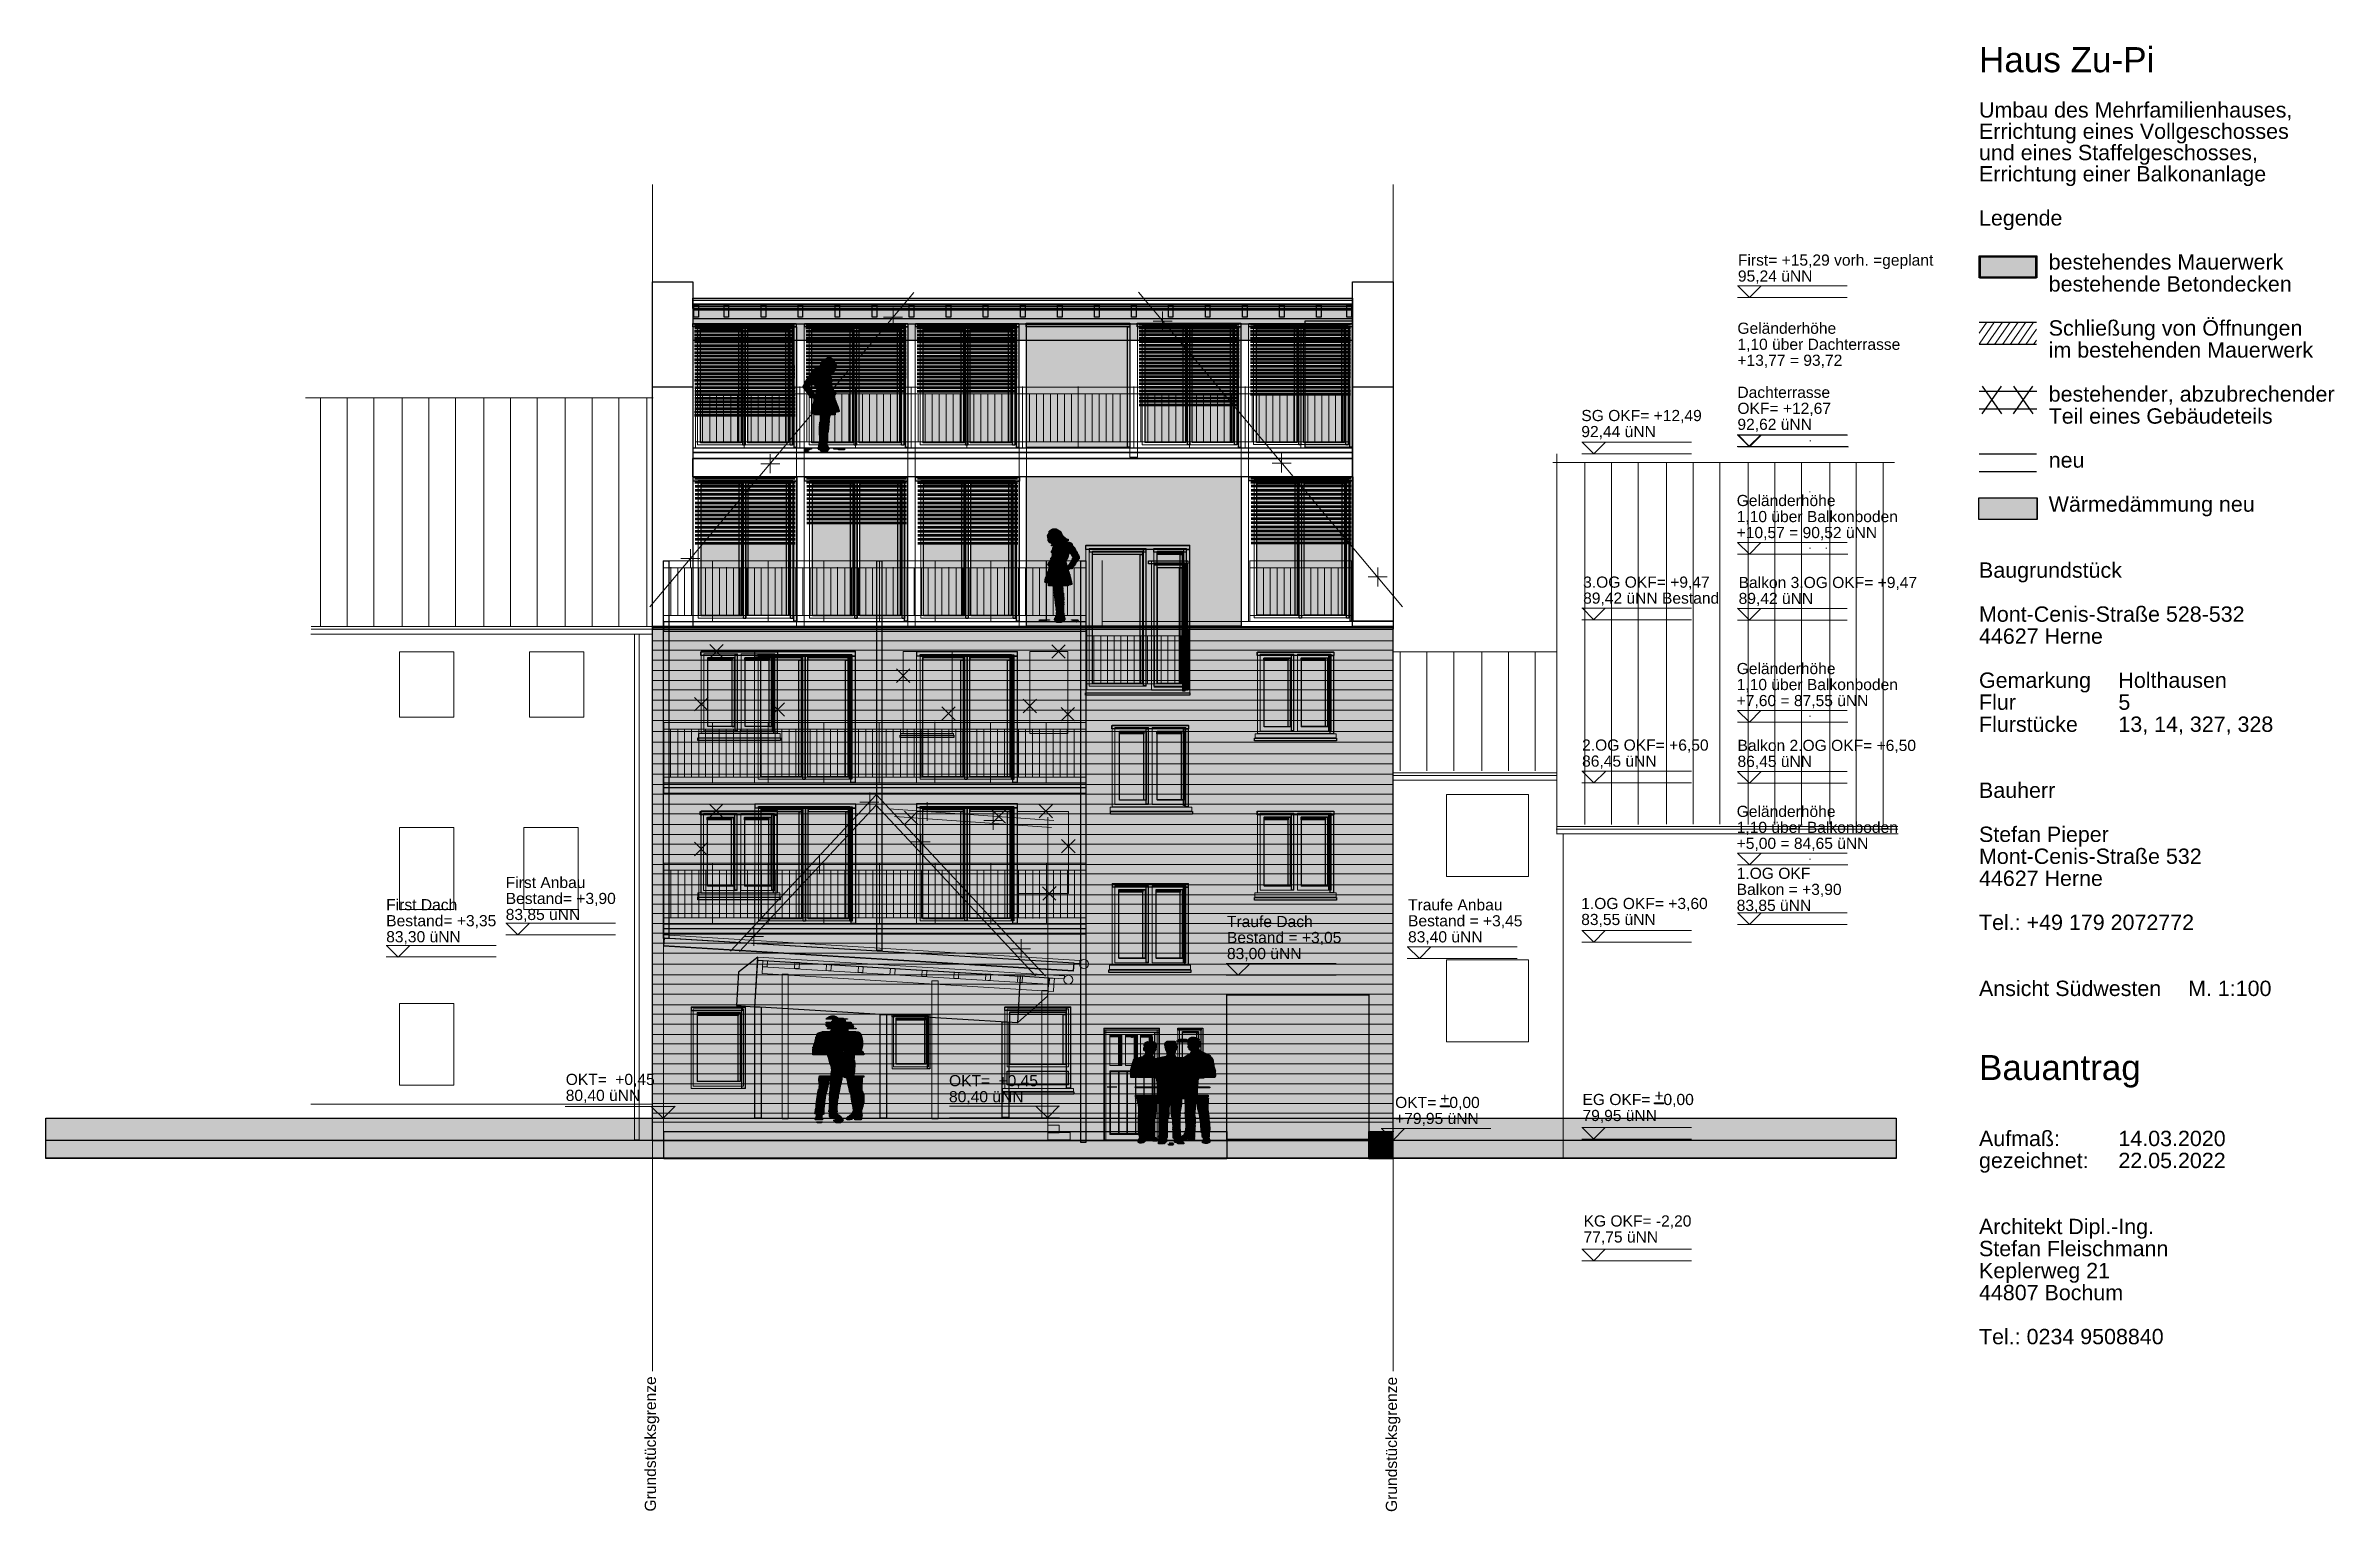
# Model space of a CAD drawing. Header units: millimetres. Extents: x 1 to 41669, y 1850 to 28527.
import ezdxf

# ---------------------------------------------------------------- set-up
doc = ezdxf.new("R2010")
doc.units = ezdxf.units.MM
doc.header["$LTSCALE"] = 50
for name, color, linetype in [('00_Wand_Bestand', 7, 'Continuous'), ('01_Daemmung_neu', 9, 'Continuous'), ('02_Grundstuecksgrenze', 8, 'Continuous'), ('05_Linien_stark', 7, 'Continuous'), ('06_Linien_fein', 3, 'Continuous'), ('07_Bemassung', 6, 'Continuous'), ('10_Text', 7, 'Continuous'), ('12_Plankopf', 140, 'Continuous')]:
    doc.layers.add(name, color=color, linetype=linetype)
doc.styles.add('PLAN', font='arial.ttf')

msp = doc.modelspace()

# ---------------------------------------------------------------- texts
at = {"layer": '10_Text', "style": 'PLAN'}
for s, height, p in [('First= +15,29 vorh. =geplant', 203.2, (30811, 24525)), ('95,24 üNN', 203.2, (30811, 24234)), ('Geländerhöhe', 203.2, (30802, 23284)), ('1,10 über Dachterrasse', 203.2, (30802, 22992)), ('+13,77 = 93,72', 203.2, (30802, 22701)), ('Dachterrasse', 203.2, (30802, 22118)), ('SG OKF= +12,49', 203.2, (27960, 21695)), ('OKF= +12,67', 203.2, (30802, 21826)), ('92,62 üNN', 203.2, (30802, 21535)), ('92,44 üNN', 203.2, (27960, 21403)), ('Geländerhöhe', 203.2, (30789, 20148)), ('1,10 über Balkonboden', 203.2, (30789, 19856)), ('+10,57 = 90,52 üNN', 203.2, (30789, 19565)), ('3.OG OKF= +9,47', 203.2, (27993, 18662)), ('Balkon 3.OG OKF= +9,47', 203.2, (30824, 18656)), ('89,42 üNN Bestand', 203.2, (27993, 18371)), ('89,42 üNN', 203.2, (30824, 18365)), ('Geländerhöhe', 203.2, (30789, 17089)), ('+7,60 = 87,55 üNN', 203.2, (30789, 16506)), ('1,10 über Balkonboden', 203.2, (30789, 16798)), ('2.OG OKF= +6,50', 203.2, (27974, 15696)), ('Balkon 2.OG OKF= +6,50', 203.2, (30804, 15690)), ('86,45 üNN', 203.2, (27974, 15404)), ('86,45 üNN', 203.2, (30804, 15399)), ('Geländerhöhe', 203.2, (30789, 14489)), ('1,10 über Balkonboden', 203.2, (30789, 14198)), ('+5,00 = 84,65 üNN', 203.2, (30789, 13907)), ('First Anbau', 203.2, (8376, 13195)), ('1.OG OKF', 203.2, (30789, 13361)), ('First Dach', 203.2, (6200, 12790)), ('Bestand= +3,90', 203.2, (8376, 12904)), ('Traufe Anbau', 203.2, (24805, 12788)), ('1.OG OKF= +3,60', 203.2, (27958, 12812)), ('83,85 üNN', 203.2, (30789, 12778)), ('Balkon = +3,90', 203.2, (30789, 13069)), ('Bestand= +3,35', 203.2, (6200, 12499)), ('83,85 üNN', 203.2, (8376, 12612)), ('Traufe Dach', 203.2, (21508, 12484)), ('Bestand = +3,45', 203.2, (24805, 12497)), ('83,55 üNN', 203.2, (27958, 12521)), ('83,30 üNN', 203.2, (6200, 12207)), ('83,00 üNN', 203.2, (21508, 11901)), ('Bestand = +3,05', 203.2, (21508, 12193)), ('83,40 üNN', 203.2, (24805, 12205)), ('OKT=', 203.2, (9469, 9610)), ('+0,45', 203.2, (10371, 9610)), ('OKT=', 203.2, (16447, 9587)), ('+0,45', 203.2, (17348, 9587)), ('80,40 üNN', 203.2, (9469, 9319)), ('80,40 üNN', 203.2, (16447, 9295)), ('OKT= ', 203.2, (24570, 9190)), ('+', 203, (25393, 9261)), ('0,00', 203.2, (25558, 9190)), ('EG OKF= ', 203.2, (27981, 9244)), ('+', 203, (29291, 9315)), ('0,00', 203.2, (29456, 9244)), ('+79,95 üNN', 203.2, (24570, 8899)), ('79,95 üNN', 203.2, (27981, 8953)), ('KG OKF= -2,20', 203.2, (28001, 7033)), ('77,75 üNN', 203.2, (28001, 6742))]:
    msp.add_text(s, height=height, dxfattribs=at).set_placement(p)
for p in [(11111, 1845), (24604, 1836)]:
    msp.add_text('Grundstücksgrenze', height=203.2, rotation=90, dxfattribs=at).set_placement(p)
at = {"layer": '12_Plankopf', "style": 'PLAN'}
for s, height, p in [('Haus Zu-Pi', 457, (35201, 28046)), ('Umbau des Mehrfamilienhauses,', 279.4, (35201, 27221)), ('Errichtung eines Vollgeschosses', 279.4, (35201, 26833)), ('und eines Staffelgeschosses,', 279.4, (35201, 26445)), ('Errichtung einer Balkonanlage', 279.4, (35201, 26057)), ('Legende', 279.3, (35201, 25255)), ('bestehendes Mauerwerk', 279.26, (36470, 24454)), ('bestehende Betondecken', 279.26, (36470, 24053)), ('Schließung von Öffnungen', 279.26, (36470, 23251)), ('im bestehenden Mauerwerk', 279.26, (36470, 22851)), ('bestehender, abzubrechender', 279.26, (36470, 22049)), ('Teil eines Gebäudeteils', 279.26, (36470, 21648)), ('neu', 279.3, (36470, 20847)), ('Wärmedämmung neu', 279.26, (36470, 20045)), ('Baugrundstück', 279.26, (35201, 18843)), ('Mont-Cenis-Straße 528-532', 279.26, (35201, 18042)), ('44627 Herne', 279.26, (35201, 17641)), ('Gemarkung', 279.3, (35201, 16839)), ('Holthausen', 279.3, (37739, 16839)), ('Flur', 279.3, (35201, 16439)), ('5', 279, (37739, 16439)), ('Flurstücke', 279.3, (35201, 16038)), ('13, 14, 327, 328', 279.26, (37739, 16038)), ('Bauherr', 279.3, (35201, 14836)), ('Stefan Pieper', 279.26, (35201, 14034)), ('Mont-Cenis-Straße 532', 279.26, (35201, 13634)), ('44627 Herne', 279.26, (35201, 13233)), ('Tel.: +49 179 2072772', 279.26, (35201, 12431)), ('Ansicht Südwesten', 279.26, (35201, 11229)), ('M. 1:100', 279.3, (39008, 11229)), ('Bauantrag', 457, (35201, 9699)), ('Aufmaß:', 279.3, (35201, 8497)), ('14.03.2020', 279.3, (37739, 8497)), ('gezeichnet:', 279.26, (35201, 8096)), ('22.05.2022', 279.3, (37739, 8096)), ('Architekt Dipl.-Ing.', 279.26, (35201, 6894)), ('Stefan Fleischmann', 279.26, (35201, 6493)), ('Keplerweg 21', 279.26, (35201, 6092)), ('44807 Bochum', 279.26, (35201, 5691)), ('Tel.: 0234 9508840', 279.26, (35201, 4890))]:
    msp.add_text(s, height=height, dxfattribs=at).set_placement(p)

# ---------------------------------------------------------------- hatches: boundary and pattern name
at = {"layer": '00_Wand_Bestand', "transparency": 33554500}
for points in [[(11787, 23817), (23792, 23817), (23792, 23558), (11787, 23558)], [(11791, 23823), (23792, 23823), (23792, 23160), (11791, 23160)], [(22932, 23519), (23792, 23519), (23792, 21217), (22932, 21217)]]:
    msp.add_hatch(color=7, dxfattribs=at).paths.add_polyline_path(points)
at = {"layer": '00_Wand_Bestand'}
for points in [[(13886, 22503), (14284, 22503), (14284, 22497), (13886, 22497)], [(13892, 22508), (14284, 22508), (14284, 22503), (13892, 22503)], [(13898, 22514), (14278, 22514), (14278, 22508), (13898, 22508)], [(13904, 22520), (14278, 22520), (14278, 22514), (13904, 22514)], [(13909, 22531), (14273, 22531), (14273, 22525), (13909, 22525)], [(13909, 22525), (14273, 22525), (14273, 22520), (13909, 22520)], [(13921, 22542), (14319, 22542), (14319, 22536), (13921, 22536)], [(13927, 22564), (14307, 22564), (14307, 22559), (13927, 22559)], [(13927, 22559), (14307, 22559), (14307, 22553), (13927, 22553)], [(13927, 22553), (14313, 22553), (14313, 22548), (13927, 22548)], [(13927, 22548), (14319, 22548), (14319, 22542), (13927, 22542)], [(13932, 22570), (14307, 22570), (14307, 22564), (13932, 22564)], [(13938, 22576), (14313, 22576), (14313, 22570), (13938, 22570)], [(13944, 22581), (14325, 22581), (14325, 22576), (13944, 22576)], [(13950, 22587), (14336, 22587), (14336, 22581), (13950, 22581)], [(13961, 22592), (14342, 22592), (14342, 22587), (13961, 22587)], [(13979, 22598), (14353, 22598), (14353, 22592), (13979, 22592)], [(14002, 22648), (14382, 22648), (14382, 22643), (14002, 22643)], [(14002, 22643), (14382, 22643), (14382, 22637), (14002, 22637)], [(14002, 22637), (14382, 22637), (14382, 22631), (14002, 22631)], [(14002, 22604), (14359, 22604), (14359, 22598), (14002, 22598)], [(14007, 22631), (14382, 22631), (14382, 22626), (14007, 22626)], [(14019, 22609), (14365, 22609), (14365, 22604), (14019, 22604)], [(14030, 22626), (14376, 22626), (14376, 22620), (14030, 22620)], [(14036, 22659), (14382, 22659), (14382, 22654), (14036, 22654)], [(14036, 22615), (14371, 22615), (14371, 22609), (14036, 22609)], [(14042, 22665), (14382, 22665), (14382, 22659), (14042, 22659)], [(14042, 22620), (14371, 22620), (14371, 22615), (14042, 22615)], [(14048, 22671), (14382, 22671), (14382, 22665), (14048, 22665)], [(14054, 22676), (14382, 22676), (14382, 22671), (14054, 22671)], [(14059, 22682), (14382, 22682), (14382, 22676), (14059, 22676)], [(14065, 22687), (14388, 22687), (14388, 22682), (14065, 22682)], [(14071, 22693), (14388, 22693), (14388, 22687), (14071, 22687)], [(14082, 22699), (14388, 22699), (14388, 22693), (14082, 22693)], [(14094, 22704), (14388, 22704), (14388, 22699), (14094, 22699)], [(14100, 22710), (14388, 22710), (14388, 22704), (14100, 22704)], [(14105, 22715), (14394, 22715), (14394, 22710), (14105, 22710)], [(14111, 22727), (14388, 22727), (14388, 22721), (14111, 22721)], [(14111, 22721), (14394, 22721), (14394, 22715), (14111, 22715)], [(14117, 22738), (14388, 22738), (14388, 22732), (14117, 22732)], [(14117, 22732), (14388, 22732), (14388, 22727), (14117, 22727)], [(14123, 22749), (14382, 22749), (14382, 22743), (14123, 22743)], [(14123, 22743), (14382, 22743), (14382, 22738), (14123, 22738)], [(14128, 22766), (14371, 22766), (14371, 22760), (14128, 22760)], [(14128, 22760), (14371, 22760), (14371, 22754), (14128, 22754)], [(14128, 22754), (14376, 22754), (14376, 22749), (14128, 22749)], [(14134, 22777), (14365, 22777), (14365, 22771), (14134, 22771)], [(14134, 22771), (14365, 22771), (14365, 22766), (14134, 22766)], [(14140, 22788), (14359, 22788), (14359, 22782), (14140, 22782)], [(14140, 22782), (14365, 22782), (14365, 22777), (14140, 22777)], [(14146, 22794), (14359, 22794), (14359, 22788), (14146, 22788)], [(14152, 22799), (14359, 22799), (14359, 22794), (14152, 22794)], [(14157, 22805), (14359, 22805), (14359, 22799), (14157, 22799)], [(14169, 22810), (14348, 22810), (14348, 22805), (14169, 22805)], [(14175, 22816), (14342, 22816), (14342, 22810), (14175, 22810)], [(14186, 22822), (14336, 22822), (14336, 22816), (14186, 22816)], [(14192, 22827), (14330, 22827), (14330, 22822), (14192, 22822)], [(14209, 22833), (14319, 22833), (14319, 22827), (14209, 22827)], [(14215, 22838), (14313, 22838), (14313, 22833), (14215, 22833)], [(14227, 22844), (14301, 22844), (14301, 22838), (14227, 22838)], [(13834, 22419), (14319, 22419), (14319, 22413), (13834, 22413)], [(13834, 22413), (14313, 22413), (14313, 22408), (13834, 22408)], [(13834, 22408), (14307, 22408), (14307, 22402), (13834, 22402)], [(13834, 22262), (13938, 22262), (13938, 22257), (13834, 22257)], [(13834, 22257), (13944, 22257), (13944, 22251), (13834, 22251)], [(13840, 22425), (14319, 22425), (14319, 22419), (13840, 22419)], [(13846, 22436), (14319, 22436), (14319, 22430), (13846, 22430)], [(13846, 22430), (14319, 22430), (14319, 22425), (13846, 22425)], [(13852, 22447), (14313, 22447), (14313, 22441), (13852, 22441)], [(13852, 22441), (14313, 22441), (14313, 22436), (13852, 22436)], [(13857, 22453), (14307, 22453), (14307, 22447), (13857, 22447)], [(13863, 22458), (14307, 22458), (14307, 22453), (13863, 22453)], [(13869, 22469), (14301, 22469), (14301, 22464), (13869, 22464)], [(13869, 22464), (14301, 22464), (14301, 22458), (13869, 22458)], [(13875, 22481), (14296, 22481), (14296, 22475), (13875, 22475)], [(13875, 22475), (14296, 22475), (14296, 22469), (13875, 22469)], [(13881, 22492), (14290, 22492), (14290, 22486), (13881, 22486)], [(13881, 22486), (14296, 22486), (14296, 22481), (13881, 22481)], [(13886, 22497), (14290, 22497), (14290, 22492), (13886, 22492)], [(13909, 22156), (14353, 22156), (14353, 22151), (13909, 22151)], [(13915, 22151), (14353, 22151), (14353, 22145), (13915, 22145)], [(13915, 22145), (14353, 22145), (14353, 22139), (13915, 22139)], [(13921, 22139), (14353, 22139), (14353, 22134), (13921, 22134)], [(13927, 22134), (14359, 22134), (14359, 22128), (13927, 22128)], [(13973, 22117), (14365, 22117), (14365, 22111), (13973, 22111)], [(13984, 22111), (14371, 22111), (14371, 22106), (13984, 22106)], [(14002, 22106), (14371, 22106), (14371, 22100), (14002, 22100)], [(14002, 22089), (14371, 22089), (14371, 22084), (14002, 22084)], [(14007, 22100), (14371, 22100), (14371, 22095), (14007, 22095)], [(14048, 22262), (14077, 22262), (14077, 22257), (14048, 22257)], [(14048, 22257), (14077, 22257), (14077, 22251), (14048, 22251)], [(14082, 22262), (14342, 22262), (14342, 22257), (14082, 22257)], [(14082, 22257), (14342, 22257), (14342, 22251), (14082, 22251)], [(13938, 21854), (14376, 21854), (14376, 21849), (13938, 21849)], [(13938, 21849), (14376, 21849), (14376, 21843), (13938, 21843)], [(13938, 21843), (14376, 21843), (14376, 21838), (13938, 21838)], [(13938, 21838), (14376, 21838), (14376, 21832), (13938, 21832)], [(13944, 21888), (14446, 21888), (14446, 21882), (13944, 21882)], [(13944, 21882), (14446, 21882), (14446, 21877), (13944, 21877)], [(13944, 21877), (14446, 21877), (14446, 21871), (13944, 21871)], [(13944, 21871), (14440, 21871), (14440, 21865), (13944, 21865)], [(13944, 21865), (14411, 21865), (14411, 21860), (13944, 21860)], [(13944, 21860), (14388, 21860), (14388, 21854), (13944, 21854)], [(13950, 21905), (14440, 21905), (14440, 21899), (13950, 21899)], [(13950, 21899), (14440, 21899), (14440, 21893), (13950, 21893)], [(13950, 21893), (14440, 21893), (14440, 21888), (13950, 21888)], [(13955, 21933), (14428, 21933), (14428, 21927), (13955, 21927)], [(13955, 21927), (14434, 21927), (14434, 21921), (13955, 21921)], [(13955, 21921), (14434, 21921), (14434, 21916), (13955, 21916)], [(13955, 21916), (14434, 21916), (14434, 21910), (13955, 21910)], [(13955, 21910), (14434, 21910), (14434, 21905), (13955, 21905)], [(13955, 21832), (14376, 21832), (14376, 21826), (13955, 21826)], [(13961, 21961), (14423, 21961), (14423, 21955), (13961, 21955)], [(13961, 21955), (14423, 21955), (14423, 21949), (13961, 21949)], [(13961, 21949), (14428, 21949), (14428, 21944), (13961, 21944)], [(13961, 21944), (14428, 21944), (14428, 21938), (13961, 21938)], [(13961, 21938), (14428, 21938), (14428, 21933), (13961, 21933)], [(13967, 21977), (14417, 21977), (14417, 21972), (13967, 21972)], [(13967, 21972), (14417, 21972), (14417, 21966), (13967, 21966)], [(13967, 21966), (14423, 21966), (14423, 21961), (13967, 21961)], [(13973, 22011), (14405, 22011), (14405, 22005), (13973, 22005)], [(13973, 22005), (14405, 22005), (14405, 22000), (13973, 22000)], [(13973, 22000), (14405, 22000), (14405, 21994), (13973, 21994)], [(13973, 21994), (14411, 21994), (14411, 21988), (13973, 21988)], [(13973, 21988), (14411, 21988), (14411, 21983), (13973, 21983)], [(13973, 21983), (14411, 21983), (14411, 21977), (13973, 21977)], [(13979, 22016), (14400, 22016), (14400, 22011), (13979, 22011)], [(13984, 22044), (14388, 22044), (14388, 22039), (13984, 22039)], [(13984, 22039), (14394, 22039), (14394, 22033), (13984, 22033)], [(13984, 22033), (14394, 22033), (14394, 22028), (13984, 22028)], [(13984, 22028), (14394, 22028), (14394, 22022), (13984, 22022)], [(13984, 22022), (14400, 22022), (14400, 22016), (13984, 22016)], [(13984, 21826), (14376, 21826), (14376, 21821), (13984, 21821)], [(13990, 22061), (14388, 22061), (14388, 22056), (13990, 22056)], [(13990, 22056), (14388, 22056), (14388, 22050), (13990, 22050)], [(13990, 22050), (14388, 22050), (14388, 22044), (13990, 22044)], [(13996, 22072), (14382, 22072), (14382, 22067), (13996, 22067)], [(13996, 22067), (14382, 22067), (14382, 22061), (13996, 22061)], [(13996, 21821), (14376, 21821), (14376, 21815), (13996, 21815)], [(14002, 22084), (14376, 22084), (14376, 22078), (14002, 22078)], [(14002, 22078), (14376, 22078), (14376, 22072), (14002, 22072)], [(14002, 21815), (14376, 21815), (14376, 21810), (14002, 21810)], [(13817, 21178), (13823, 21178), (13823, 21172), (13817, 21172)], [(13823, 21189), (13944, 21189), (13944, 21183), (13823, 21183)], [(13829, 21178), (13909, 21178), (13909, 21172), (13829, 21172)], [(14353, 21189), (14417, 21189), (14417, 21183), (14353, 21183)], [(14423, 21189), (14544, 21189), (14544, 21183), (14423, 21183)], [(14434, 21178), (14544, 21178), (14544, 21172), (14434, 21172)], [(18240, 19610), (18513, 19610), (18513, 19605), (18240, 19605)], [(18240, 19605), (18519, 19605), (18519, 19599), (18240, 19599)], [(18245, 19627), (18508, 19627), (18508, 19622), (18245, 19622)], [(18245, 19622), (18508, 19622), (18508, 19616), (18245, 19616)], [(18245, 19616), (18513, 19616), (18513, 19610), (18245, 19610)], [(18245, 19599), (18524, 19599), (18524, 19594), (18245, 19594)], [(18245, 19594), (18530, 19594), (18530, 19588), (18245, 19588)], [(18245, 19588), (18541, 19588), (18541, 19582), (18245, 19582)], [(18251, 19638), (18502, 19638), (18502, 19633), (18251, 19633)], [(18251, 19633), (18502, 19633), (18502, 19627), (18251, 19627)], [(18257, 19644), (18497, 19644), (18497, 19638), (18257, 19638)], [(18262, 19655), (18497, 19655), (18497, 19650), (18262, 19650)], [(18262, 19650), (18497, 19650), (18497, 19644), (18262, 19644)], [(18268, 19672), (18485, 19672), (18485, 19666), (18268, 19666)], [(18268, 19666), (18491, 19666), (18491, 19661), (18268, 19661)], [(18268, 19661), (18491, 19661), (18491, 19655), (18268, 19655)], [(18273, 19694), (18469, 19694), (18469, 19689), (18273, 19689)], [(18273, 19689), (18474, 19689), (18474, 19683), (18273, 19683)], [(18273, 19683), (18480, 19683), (18480, 19678), (18273, 19678)], [(18273, 19678), (18485, 19678), (18485, 19672), (18273, 19672)], [(18284, 19700), (18457, 19700), (18457, 19694), (18284, 19694)], [(18290, 19706), (18452, 19706), (18452, 19700), (18290, 19700)], [(18296, 19711), (18441, 19711), (18441, 19705), (18296, 19705)], [(18301, 19717), (18435, 19717), (18435, 19711), (18301, 19711)], [(18312, 19722), (18418, 19722), (18418, 19717), (18312, 19717)], [(18318, 19728), (18413, 19728), (18413, 19722), (18318, 19722)], [(18329, 19733), (18402, 19733), (18402, 19728), (18329, 19728)], [(18245, 19582), (18552, 19582), (18552, 19577), (18245, 19577)], [(18245, 19577), (18558, 19577), (18558, 19571), (18245, 19571)], [(18251, 19571), (18564, 19571), (18564, 19566), (18251, 19566)], [(18251, 19566), (18569, 19566), (18569, 19560), (18251, 19560)], [(18251, 19560), (18575, 19560), (18575, 19555), (18251, 19555)], [(18251, 19555), (18580, 19555), (18580, 19549), (18251, 19549)], [(18251, 19549), (18586, 19549), (18586, 19543), (18251, 19543)], [(18251, 19538), (18619, 19538), (18619, 19532), (18251, 19532)], [(18251, 19532), (18619, 19532), (18619, 19527), (18251, 19527)], [(18251, 19527), (18619, 19527), (18619, 19521), (18251, 19521)], [(18251, 19521), (18614, 19521), (18614, 19515), (18251, 19515)], [(18257, 19515), (18591, 19515), (18591, 19510), (18257, 19510)], [(18262, 19510), (18580, 19510), (18580, 19504), (18262, 19504)], [(18262, 19504), (18586, 19504), (18586, 19499), (18262, 19499)], [(18268, 19499), (18603, 19499), (18603, 19493), (18268, 19493)], [(18273, 19493), (18619, 19493), (18619, 19487), (18273, 19487)], [(18279, 19487), (18642, 19487), (18642, 19482), (18279, 19482)], [(18290, 19482), (18658, 19482), (18658, 19476), (18290, 19476)], [(18296, 19476), (18670, 19476), (18670, 19471), (18296, 19471)], [(18307, 19471), (18675, 19471), (18675, 19465), (18307, 19465)], [(18312, 19437), (18692, 19437), (18692, 19431), (18312, 19431)], [(18312, 19432), (18698, 19432), (18698, 19426), (18312, 19426)], [(18312, 19325), (18770, 19325), (18770, 19320), (18312, 19320)], [(18312, 19320), (18770, 19320), (18770, 19314), (18312, 19314)], [(18312, 19314), (18776, 19314), (18776, 19308), (18312, 19308)], [(18312, 19308), (18781, 19308), (18781, 19303), (18312, 19303)], [(18318, 19465), (18681, 19465), (18681, 19459), (18318, 19459)], [(18318, 19443), (18692, 19443), (18692, 19437), (18318, 19437)], [(18318, 19336), (18765, 19336), (18765, 19331), (18318, 19331)], [(18318, 19331), (18765, 19331), (18765, 19325), (18318, 19325)], [(18318, 19303), (18781, 19303), (18781, 19297), (18318, 19297)], [(18324, 19459), (18686, 19459), (18686, 19454), (18324, 19454)], [(18324, 19454), (18692, 19454), (18692, 19448), (18324, 19448)], [(18324, 19448), (18692, 19448), (18692, 19443), (18324, 19443)], [(18324, 19348), (18753, 19348), (18753, 19342), (18324, 19342)], [(18324, 19342), (18759, 19342), (18759, 19336), (18324, 19336)], [(18324, 19297), (18781, 19297), (18781, 19292), (18324, 19292)], [(18329, 19359), (18748, 19359), (18748, 19353), (18329, 19353)], [(18329, 19353), (18748, 19353), (18748, 19348), (18329, 19348)], [(18335, 19376), (18737, 19376), (18737, 19370), (18335, 19370)], [(18335, 19370), (18742, 19370), (18742, 19364), (18335, 19364)], [(18335, 19364), (18742, 19364), (18742, 19359), (18335, 19359)], [(18340, 19387), (18731, 19387), (18731, 19381), (18340, 19381)], [(18340, 19381), (18737, 19381), (18737, 19376), (18340, 19376)], [(18346, 19398), (18725, 19398), (18725, 19392), (18346, 19392)], [(18346, 19392), (18731, 19392), (18731, 19387), (18346, 19387)], [(18351, 19409), (18714, 19409), (18714, 19404), (18351, 19404)], [(18351, 19404), (18720, 19404), (18720, 19398), (18351, 19398)], [(18357, 19420), (18709, 19420), (18709, 19415), (18357, 19415)], [(18357, 19415), (18709, 19415), (18709, 19409), (18357, 19409)], [(18190, 18777), (18675, 18777), (18675, 18772), (18190, 18772)], [(18190, 18772), (18675, 18772), (18675, 18766), (18190, 18766)], [(18190, 18766), (18675, 18766), (18675, 18760), (18190, 18760)], [(18195, 18794), (18670, 18794), (18670, 18788), (18195, 18788)], [(18195, 18788), (18670, 18788), (18670, 18783), (18195, 18783)], [(18195, 18783), (18670, 18783), (18670, 18777), (18195, 18777)], [(18195, 18760), (18675, 18760), (18675, 18755), (18195, 18755)], [(18201, 18816), (18664, 18816), (18664, 18811), (18201, 18811)], [(18201, 18811), (18664, 18811), (18664, 18805), (18201, 18805)], [(18201, 18805), (18664, 18805), (18664, 18800), (18201, 18800)], [(18201, 18800), (18664, 18800), (18664, 18794), (18201, 18794)], [(18206, 18839), (18658, 18839), (18658, 18833), (18206, 18833)], [(18206, 18833), (18658, 18833), (18658, 18828), (18206, 18828)], [(18206, 18828), (18658, 18828), (18658, 18822), (18206, 18822)], [(18206, 18822), (18664, 18822), (18664, 18816), (18206, 18816)], [(18212, 18856), (18653, 18856), (18653, 18850), (18212, 18850)], [(18212, 18850), (18658, 18850), (18658, 18844), (18212, 18844)], [(18212, 18844), (18658, 18844), (18658, 18839), (18212, 18839)], [(18217, 18867), (18653, 18867), (18653, 18861), (18217, 18861)], [(18217, 18861), (18653, 18861), (18653, 18856), (18217, 18856)], [(18223, 18883), (18647, 18883), (18647, 18878), (18223, 18878)], [(18223, 18878), (18647, 18878), (18647, 18872), (18223, 18872)], [(18223, 18872), (18647, 18872), (18647, 18867), (18223, 18867)], [(18223, 18755), (18675, 18755), (18675, 18749), (18223, 18749)], [(18229, 18900), (18647, 18900), (18647, 18895), (18229, 18895)], [(18229, 18895), (18647, 18895), (18647, 18889), (18229, 18889)], [(18229, 18889), (18647, 18889), (18647, 18883), (18229, 18883)], [(18234, 18911), (18636, 18911), (18636, 18906), (18234, 18906)], [(18234, 18906), (18642, 18906), (18642, 18900), (18234, 18900)], [(18240, 18928), (18636, 18928), (18636, 18923), (18240, 18923)], [(18240, 18923), (18636, 18923), (18636, 18917), (18240, 18917)], [(18240, 18917), (18636, 18917), (18636, 18911), (18240, 18911)], [(18245, 18951), (18631, 18951), (18631, 18945), (18245, 18945)], [(18245, 18945), (18631, 18945), (18631, 18939), (18245, 18939)], [(18245, 18939), (18631, 18939), (18631, 18934), (18245, 18934)], [(18245, 18934), (18636, 18934), (18636, 18928), (18245, 18928)], [(18251, 18962), (18625, 18962), (18625, 18956), (18251, 18956)], [(18251, 18956), (18625, 18956), (18625, 18951), (18251, 18951)], [(18257, 18973), (18619, 18973), (18619, 18967), (18257, 18967)], [(18257, 18967), (18619, 18967), (18619, 18962), (18257, 18962)], [(18262, 19001), (18636, 19001), (18636, 18995), (18262, 18995)], [(18262, 18995), (18619, 18995), (18619, 18990), (18262, 18990)], [(18262, 18990), (18614, 18990), (18614, 18984), (18262, 18984)], [(18262, 18979), (18619, 18979), (18619, 18973), (18262, 18973)], [(18268, 19007), (18647, 19007), (18647, 19001), (18268, 19001)], [(18273, 19023), (18692, 19023), (18692, 19018), (18273, 19018)], [(18279, 19046), (18709, 19046), (18709, 19040), (18279, 19040)], [(18279, 19040), (18703, 19040), (18703, 19034), (18279, 19034)], [(18279, 19034), (18703, 19034), (18703, 19029), (18279, 19029)], [(18279, 19029), (18698, 19029), (18698, 19023), (18279, 19023)], [(18290, 19152), (18541, 19152), (18541, 19146), (18290, 19146)], [(18290, 19146), (18541, 19146), (18541, 19141), (18290, 19141)], [(18547, 19152), (18575, 19152), (18575, 19146), (18547, 19146)], [(18547, 19146), (18575, 19146), (18575, 19141), (18547, 19141)], [(18675, 19146), (18781, 19146), (18781, 19141), (18675, 19141)], [(18681, 19152), (18781, 19152), (18781, 19146), (18681, 19146)], [(18245, 18749), (18675, 18749), (18675, 18744), (18245, 18744)], [(18257, 18744), (18681, 18744), (18681, 18738), (18257, 18738)], [(18257, 18738), (18681, 18738), (18681, 18732), (18257, 18732)], [(18257, 18732), (18681, 18732), (18681, 18727), (18257, 18727)], [(18257, 18727), (18681, 18727), (18681, 18721), (18257, 18721)], [(18257, 18721), (18664, 18721), (18664, 18716), (18257, 18716)], [(18257, 18716), (18636, 18716), (18636, 18710), (18257, 18710)], [(18257, 18710), (18625, 18710), (18625, 18705), (18257, 18705)], [(18257, 18704), (18619, 18704), (18619, 18699), (18257, 18699)], [(18095, 18078), (18212, 18078), (18212, 18073), (18095, 18073)], [(18095, 18067), (18201, 18067), (18201, 18061), (18095, 18061)], [(18217, 18078), (18279, 18078), (18279, 18073), (18217, 18073)], [(18675, 18078), (18792, 18078), (18792, 18073), (18675, 18073)], [(18709, 18067), (18787, 18067), (18787, 18061), (18709, 18061)], [(18792, 18067), (18798, 18067), (18798, 18061), (18792, 18061)], [(14233, 10838), (14419, 10838), (14419, 10831), (14233, 10831)], [(14246, 10844), (14413, 10844), (14413, 10838), (14246, 10838)], [(14259, 10850), (14400, 10850), (14400, 10844), (14259, 10844)], [(14265, 10857), (14394, 10857), (14394, 10850), (14265, 10850)], [(14285, 10863), (14374, 10863), (14374, 10856), (14285, 10856)], [(14009, 10421), (14875, 10421), (14875, 10415), (14009, 10415)], [(14015, 10446), (14868, 10446), (14868, 10440), (14015, 10440)], [(14015, 10440), (14868, 10440), (14868, 10434), (14015, 10434)], [(14015, 10434), (14868, 10434), (14868, 10427), (14015, 10427)], [(14015, 10427), (14868, 10427), (14868, 10421), (14015, 10421)], [(14022, 10478), (14862, 10478), (14862, 10472), (14022, 10472)], [(14022, 10472), (14862, 10472), (14862, 10465), (14022, 10465)], [(14022, 10459), (14868, 10459), (14868, 10453), (14022, 10453)], [(14022, 10453), (14862, 10453), (14862, 10446), (14022, 10446)], [(14028, 10484), (14855, 10484), (14855, 10478), (14028, 10478)], [(14028, 10465), (14862, 10465), (14862, 10459), (14028, 10459)], [(14034, 10497), (14855, 10497), (14855, 10490), (14034, 10490)], [(14034, 10490), (14855, 10490), (14855, 10484), (14034, 10484)], [(14041, 10516), (14849, 10516), (14849, 10509), (14041, 10509)], [(14041, 10509), (14849, 10509), (14849, 10503), (14041, 10503)], [(14041, 10503), (14855, 10503), (14855, 10497), (14041, 10497)], [(14047, 10541), (14836, 10541), (14836, 10535), (14047, 10535)], [(14047, 10535), (14843, 10535), (14843, 10528), (14047, 10528)], [(14047, 10528), (14843, 10528), (14843, 10522), (14047, 10522)], [(14047, 10522), (14849, 10522), (14849, 10516), (14047, 10516)], [(14054, 10547), (14836, 10547), (14836, 10541), (14054, 10541)], [(14060, 10554), (14830, 10554), (14830, 10547), (14060, 10547)], [(14067, 10560), (14823, 10560), (14823, 10554), (14067, 10554)], [(14086, 10566), (14817, 10566), (14817, 10560), (14086, 10560)], [(14105, 10573), (14810, 10573), (14810, 10566), (14105, 10566)], [(14137, 10585), (14753, 10585), (14753, 10579), (14137, 10579)], [(14208, 10756), (14657, 10756), (14657, 10749), (14208, 10749)], [(14208, 10749), (14663, 10749), (14663, 10743), (14208, 10743)], [(14208, 10730), (14676, 10730), (14676, 10724), (14208, 10724)], [(14208, 10705), (14695, 10705), (14695, 10699), (14208, 10699)], [(14208, 10699), (14695, 10699), (14695, 10692), (14208, 10692)], [(14208, 10692), (14695, 10692), (14695, 10686), (14208, 10686)], [(14214, 10724), (14682, 10724), (14682, 10718), (14214, 10718)], [(14214, 10711), (14689, 10711), (14689, 10705), (14214, 10705)], [(14214, 10686), (14701, 10686), (14701, 10680), (14214, 10680)], [(14220, 10825), (14426, 10825), (14426, 10819), (14220, 10819)], [(14220, 10718), (14689, 10718), (14689, 10711), (14220, 10711)], [(14220, 10680), (14701, 10680), (14701, 10673), (14220, 10673)], [(14227, 10831), (14419, 10831), (14419, 10825), (14227, 10825)], [(14227, 10673), (14708, 10673), (14708, 10667), (14227, 10667)], [(14233, 10667), (14708, 10667), (14708, 10661), (14233, 10661)], [(14233, 10636), (14419, 10636), (14419, 10629), (14233, 10629)], [(14240, 10661), (14708, 10661), (14708, 10655), (14240, 10655)], [(14240, 10642), (14419, 10642), (14419, 10636), (14240, 10636)], [(14432, 10642), (14714, 10642), (14714, 10636), (14432, 10636)], [(14439, 10636), (14714, 10636), (14714, 10629), (14439, 10629)], [(14727, 10636), (14759, 10636), (14759, 10629), (14727, 10629)], [(14740, 10642), (14753, 10642), (14753, 10636), (14740, 10636)], [(19770, 10480), (19776, 10480), (19776, 10474), (19770, 10474)], [(19788, 10480), (19795, 10480), (19795, 10474), (19788, 10474)], [(20808, 10436), (21003, 10436), (21003, 10430), (20808, 10430)], [(20808, 10430), (21003, 10430), (21003, 10424), (20808, 10424)], [(20815, 10443), (21003, 10443), (21003, 10436), (20815, 10436)], [(20821, 10455), (20991, 10455), (20991, 10449), (20821, 10449)], [(20821, 10449), (20997, 10449), (20997, 10443), (20821, 10443)], [(20827, 10461), (20972, 10461), (20972, 10455), (20827, 10455)], [(20833, 10468), (20959, 10468), (20959, 10461), (20833, 10461)], [(20846, 10474), (20940, 10474), (20940, 10468), (20846, 10468)], [(20859, 10480), (20915, 10480), (20915, 10474), (20859, 10474)], [(13970, 10295), (14868, 10295), (14868, 10289), (13970, 10289)], [(13970, 10289), (14862, 10289), (14862, 10282), (13970, 10282)], [(13970, 10270), (14855, 10270), (14855, 10263), (13970, 10263)], [(13970, 10257), (14099, 10257), (14099, 10251), (13970, 10251)], [(13970, 10251), (14099, 10251), (14099, 10244), (13970, 10244)], [(13970, 10244), (14092, 10244), (14092, 10238), (13970, 10238)], [(13970, 10238), (14092, 10238), (14092, 10232), (13970, 10232)], [(13970, 10232), (14092, 10232), (14092, 10225), (13970, 10225)], [(13970, 10225), (14092, 10225), (14092, 10219), (13970, 10219)], [(13970, 10219), (14092, 10219), (14092, 10213), (13970, 10213)], [(13970, 10213), (14086, 10213), (14086, 10206), (13970, 10206)], [(13970, 10206), (14079, 10206), (14079, 10200), (13970, 10200)], [(13970, 10200), (14079, 10200), (14079, 10194), (13970, 10194)], [(13970, 10194), (14079, 10194), (14079, 10188), (13970, 10188)], [(13970, 10188), (14086, 10188), (14086, 10181), (13970, 10181)], [(13970, 10181), (14079, 10181), (14079, 10175), (13970, 10175)], [(13970, 10175), (14086, 10175), (14086, 10169), (13970, 10169)], [(13970, 10169), (14099, 10169), (14099, 10162), (13970, 10162)], [(13970, 10162), (14105, 10162), (14105, 10156), (13970, 10156)], [(13977, 10314), (14868, 10314), (14868, 10307), (13977, 10307)], [(13977, 10307), (14868, 10307), (14868, 10301), (13977, 10301)], [(13977, 10301), (14868, 10301), (14868, 10295), (13977, 10295)], [(13977, 10276), (14862, 10276), (14862, 10270), (13977, 10270)], [(13983, 10339), (14875, 10339), (14875, 10333), (13983, 10333)], [(13983, 10333), (14875, 10333), (14875, 10326), (13983, 10326)], [(13983, 10326), (14875, 10326), (14875, 10320), (13983, 10320)], [(13983, 10320), (14875, 10320), (14875, 10314), (13983, 10314)], [(13983, 10282), (14862, 10282), (14862, 10276), (13983, 10276)], [(13990, 10358), (14875, 10358), (14875, 10352), (13990, 10352)], [(13990, 10352), (14875, 10352), (14875, 10345), (13990, 10345)], [(13990, 10345), (14875, 10345), (14875, 10339), (13990, 10339)], [(13996, 10371), (14875, 10371), (14875, 10364), (13996, 10364)], [(13996, 10364), (14875, 10364), (14875, 10358), (13996, 10358)], [(14002, 10390), (14875, 10390), (14875, 10383), (14002, 10383)], [(14002, 10383), (14875, 10383), (14875, 10377), (14002, 10377)], [(14002, 10377), (14875, 10377), (14875, 10371), (14002, 10371)], [(14009, 10415), (14875, 10415), (14875, 10408), (14009, 10408)], [(14009, 10408), (14875, 10408), (14875, 10402), (14009, 10402)], [(14009, 10402), (14875, 10402), (14875, 10396), (14009, 10396)], [(14009, 10396), (14875, 10396), (14875, 10390), (14009, 10390)], [(14105, 10257), (14509, 10257), (14509, 10251), (14105, 10251)], [(14105, 10251), (14509, 10251), (14509, 10244), (14105, 10244)], [(14105, 10244), (14509, 10244), (14509, 10238), (14105, 10238)], [(14105, 10238), (14509, 10238), (14509, 10232), (14105, 10232)], [(14105, 10232), (14509, 10232), (14509, 10225), (14105, 10225)], [(14105, 10225), (14509, 10225), (14509, 10219), (14105, 10219)], [(14105, 10219), (14509, 10219), (14509, 10213), (14105, 10213)], [(14105, 10213), (14509, 10213), (14509, 10206), (14105, 10206)], [(14105, 10200), (14509, 10200), (14509, 10194), (14105, 10194)], [(14111, 10206), (14509, 10206), (14509, 10200), (14111, 10200)], [(14111, 10194), (14509, 10194), (14509, 10188), (14111, 10188)], [(14111, 10188), (14509, 10188), (14509, 10181), (14111, 10181)], [(14111, 10181), (14509, 10181), (14509, 10175), (14111, 10175)], [(14111, 10175), (14509, 10175), (14509, 10169), (14111, 10169)], [(14111, 10169), (14509, 10169), (14509, 10162), (14111, 10162)], [(14111, 10162), (14509, 10162), (14509, 10156), (14111, 10156)], [(14522, 10257), (14855, 10257), (14855, 10251), (14522, 10251)], [(14528, 10251), (14855, 10251), (14855, 10244), (14528, 10244)], [(14528, 10244), (14855, 10244), (14855, 10238), (14528, 10238)], [(14535, 10238), (14855, 10238), (14855, 10232), (14535, 10232)], [(14535, 10232), (14849, 10232), (14849, 10225), (14535, 10225)], [(14541, 10225), (14849, 10225), (14849, 10219), (14541, 10219)], [(14541, 10206), (14887, 10206), (14887, 10200), (14541, 10200)], [(14541, 10200), (14887, 10200), (14887, 10194), (14541, 10194)], [(14541, 10194), (14887, 10194), (14887, 10188), (14541, 10188)], [(14541, 10188), (14894, 10188), (14894, 10181), (14541, 10181)], [(14541, 10181), (14894, 10181), (14894, 10175), (14541, 10175)], [(14547, 10219), (14849, 10219), (14849, 10213), (14547, 10213)], [(14547, 10213), (14887, 10213), (14887, 10206), (14547, 10206)], [(14547, 10175), (14894, 10175), (14894, 10169), (14547, 10169)], [(14547, 10169), (14894, 10169), (14894, 10162), (14547, 10162)], [(14547, 10162), (14894, 10162), (14894, 10156), (14547, 10156)], [(14868, 10219), (14881, 10219), (14881, 10213), (14868, 10213)], [(19788, 10004), (21261, 10004), (21261, 9997), (19788, 9997)], [(19795, 10022), (21255, 10022), (21255, 10016), (19795, 10016)], [(19795, 10016), (21255, 10016), (21255, 10010), (19795, 10010)], [(19795, 10010), (21262, 10010), (21262, 10004), (19795, 10004)], [(19801, 10041), (21255, 10041), (21255, 10035), (19801, 10035)], [(19801, 10035), (21255, 10035), (21255, 10029), (19801, 10029)], [(19801, 10029), (21255, 10029), (21255, 10022), (19801, 10022)], [(19807, 10066), (21249, 10066), (21249, 10060), (19807, 10060)], [(19807, 10060), (21249, 10060), (21249, 10054), (19807, 10054)], [(19807, 10054), (21255, 10054), (21255, 10048), (19807, 10048)], [(19807, 10048), (21255, 10048), (21255, 10041), (19807, 10041)], [(19814, 10073), (21249, 10073), (21249, 10066), (19814, 10066)], [(19820, 10085), (21243, 10085), (21243, 10079), (19820, 10079)], [(19845, 10098), (20198, 10098), (20198, 10091), (19845, 10091)], [(19870, 10104), (20179, 10104), (20179, 10098), (19870, 10098)], [(19902, 10110), (20179, 10110), (20179, 10104), (19902, 10104)], [(19927, 10117), (20172, 10117), (20172, 10110), (19927, 10110)], [(19946, 10123), (20172, 10123), (20172, 10117), (19946, 10117)], [(19977, 10129), (20166, 10129), (20166, 10123), (19977, 10123)], [(19990, 10142), (20154, 10142), (20154, 10135), (19990, 10135)], [(19990, 10135), (20160, 10135), (20160, 10129), (19990, 10129)], [(19996, 10292), (20210, 10292), (20210, 10286), (19996, 10286)], [(19996, 10286), (20204, 10286), (20204, 10280), (19996, 10280)], [(19996, 10280), (20204, 10280), (20204, 10273), (19996, 10273)], [(19996, 10273), (20204, 10273), (20204, 10267), (19996, 10267)], [(19996, 10267), (20210, 10267), (20210, 10261), (19996, 10261)], [(19996, 10261), (20210, 10261), (20210, 10254), (19996, 10254)], [(19996, 10254), (20204, 10254), (20204, 10248), (19996, 10248)], [(19996, 10248), (20204, 10248), (20204, 10242), (19996, 10242)], [(19996, 10148), (20147, 10148), (20147, 10142), (19996, 10142)], [(20003, 10349), (20210, 10349), (20210, 10342), (20003, 10342)], [(20003, 10336), (20217, 10336), (20217, 10330), (20003, 10330)], [(20003, 10330), (20217, 10330), (20217, 10323), (20003, 10323)], [(20003, 10242), (20198, 10242), (20198, 10236), (20003, 10236)], [(20003, 10236), (20198, 10236), (20198, 10229), (20003, 10229)], [(20009, 10361), (20210, 10361), (20210, 10355), (20009, 10355)], [(20009, 10355), (20210, 10355), (20210, 10349), (20009, 10349)], [(20009, 10342), (20217, 10342), (20217, 10336), (20009, 10336)], [(20009, 10323), (20217, 10323), (20217, 10317), (20009, 10317)], [(20009, 10317), (20217, 10317), (20217, 10311), (20009, 10311)], [(20009, 10311), (20210, 10311), (20210, 10305), (20009, 10305)], [(20009, 10305), (20210, 10305), (20210, 10298), (20009, 10298)], [(20009, 10298), (20210, 10298), (20210, 10292), (20009, 10292)], [(20009, 10154), (20154, 10154), (20154, 10148), (20009, 10148)], [(20015, 10367), (20210, 10367), (20210, 10361), (20015, 10361)], [(20015, 10229), (20198, 10229), (20198, 10223), (20015, 10223)], [(20015, 10160), (20154, 10160), (20154, 10154), (20015, 10154)], [(20021, 10380), (20198, 10380), (20198, 10374), (20021, 10374)], [(20021, 10374), (20204, 10374), (20204, 10367), (20021, 10367)], [(20028, 10386), (20191, 10386), (20191, 10380), (20028, 10380)], [(20028, 10223), (20191, 10223), (20191, 10217), (20028, 10217)], [(20028, 10217), (20191, 10217), (20191, 10211), (20028, 10211)], [(20028, 10211), (20185, 10211), (20185, 10204), (20028, 10204)], [(20028, 10204), (20166, 10204), (20166, 10198), (20028, 10198)], [(20028, 10198), (20166, 10198), (20166, 10192), (20028, 10192)], [(20028, 10192), (20166, 10192), (20166, 10186), (20028, 10186)], [(20028, 10186), (20160, 10186), (20160, 10179), (20028, 10179)], [(20028, 10179), (20160, 10179), (20160, 10173), (20028, 10173)], [(20028, 10173), (20160, 10173), (20160, 10167), (20028, 10167)], [(20028, 10167), (20154, 10167), (20154, 10160), (20028, 10160)], [(20040, 10392), (20179, 10392), (20179, 10386), (20040, 10386)], [(20053, 10399), (20059, 10399), (20059, 10392), (20053, 10392)], [(20084, 10399), (20166, 10399), (20166, 10392), (20084, 10392)], [(20097, 10405), (20147, 10405), (20147, 10399), (20097, 10399)], [(20229, 10098), (20670, 10098), (20670, 10091), (20229, 10091)], [(20248, 10104), (20651, 10104), (20651, 10098), (20248, 10098)], [(20273, 10110), (20607, 10110), (20607, 10104), (20273, 10104)], [(20305, 10117), (20582, 10117), (20582, 10110), (20305, 10110)], [(20336, 10123), (20575, 10123), (20575, 10117), (20336, 10117)], [(20368, 10129), (20569, 10129), (20569, 10123), (20368, 10123)], [(20374, 10355), (20575, 10355), (20575, 10349), (20374, 10349)], [(20374, 10349), (20582, 10349), (20582, 10342), (20374, 10342)], [(20374, 10342), (20582, 10342), (20582, 10336), (20374, 10336)], [(20374, 10336), (20582, 10336), (20582, 10330), (20374, 10330)], [(20380, 10374), (20575, 10374), (20575, 10367), (20380, 10367)], [(20380, 10367), (20575, 10367), (20575, 10361), (20380, 10361)], [(20380, 10361), (20575, 10361), (20575, 10355), (20380, 10355)], [(20380, 10330), (20582, 10330), (20582, 10323), (20380, 10323)], [(20380, 10323), (20575, 10323), (20575, 10317), (20380, 10317)], [(20380, 10317), (20588, 10317), (20588, 10311), (20380, 10311)], [(20380, 10292), (20588, 10292), (20588, 10286), (20380, 10286)], [(20386, 10380), (20569, 10380), (20569, 10374), (20386, 10374)], [(20386, 10311), (20588, 10311), (20588, 10305), (20386, 10305)], [(20386, 10305), (20594, 10305), (20594, 10298), (20386, 10298)], [(20386, 10298), (20594, 10298), (20594, 10292), (20386, 10292)], [(20386, 10286), (20588, 10286), (20588, 10280), (20386, 10280)], [(20386, 10280), (20582, 10280), (20582, 10273), (20386, 10273)], [(20393, 10386), (20569, 10386), (20569, 10380), (20393, 10380)], [(20393, 10273), (20582, 10273), (20582, 10267), (20393, 10267)], [(20393, 10267), (20582, 10267), (20582, 10261), (20393, 10261)], [(20393, 10261), (20582, 10261), (20582, 10254), (20393, 10254)], [(20393, 10254), (20582, 10254), (20582, 10248), (20393, 10248)], [(20393, 10248), (20582, 10248), (20582, 10242), (20393, 10242)], [(20399, 10392), (20563, 10392), (20563, 10386), (20399, 10386)], [(20399, 10242), (20569, 10242), (20569, 10236), (20399, 10236)], [(20399, 10135), (20563, 10135), (20563, 10129), (20399, 10129)], [(20405, 10399), (20563, 10399), (20563, 10392), (20405, 10392)], [(20405, 10236), (20563, 10236), (20563, 10229), (20405, 10229)], [(20405, 10229), (20563, 10229), (20563, 10223), (20405, 10223)], [(20405, 10142), (20563, 10142), (20563, 10135), (20405, 10135)], [(20412, 10405), (20556, 10405), (20556, 10399), (20412, 10399)], [(20412, 10223), (20563, 10223), (20563, 10217), (20412, 10217)], [(20412, 10217), (20563, 10217), (20563, 10211), (20412, 10211)], [(20412, 10211), (20563, 10211), (20563, 10204), (20412, 10204)], [(20412, 10148), (20556, 10148), (20556, 10142), (20412, 10142)], [(20418, 10204), (20563, 10204), (20563, 10198), (20418, 10198)], [(20418, 10198), (20556, 10198), (20556, 10192), (20418, 10192)], [(20418, 10192), (20550, 10192), (20550, 10186), (20418, 10186)], [(20418, 10160), (20550, 10160), (20550, 10154), (20418, 10154)], [(20418, 10154), (20556, 10154), (20556, 10148), (20418, 10148)], [(20424, 10186), (20550, 10186), (20550, 10179), (20424, 10179)], [(20424, 10179), (20550, 10179), (20550, 10173), (20424, 10173)], [(20424, 10173), (20550, 10173), (20550, 10167), (20424, 10167)], [(20424, 10167), (20550, 10167), (20550, 10160), (20424, 10160)], [(20720, 10110), (21224, 10110), (21224, 10104), (20720, 10104)], [(20720, 10104), (21060, 10104), (21060, 10098), (20720, 10098)], [(20720, 10098), (21236, 10098), (21236, 10091), (20720, 10091)], [(20726, 10117), (21224, 10117), (21224, 10110), (20726, 10110)], [(20733, 10123), (21217, 10123), (21217, 10117), (20733, 10117)], [(20745, 10129), (21211, 10129), (21211, 10123), (20745, 10123)], [(20752, 10135), (21211, 10135), (21211, 10129), (20752, 10129)], [(20764, 10142), (21205, 10142), (21205, 10135), (20764, 10135)], [(20770, 10148), (21205, 10148), (21205, 10142), (20770, 10142)], [(20783, 10154), (21199, 10154), (21199, 10148), (20783, 10148)], [(20789, 10160), (21186, 10160), (21186, 10154), (20789, 10154)], [(20796, 10405), (21016, 10405), (21016, 10399), (20796, 10399)], [(20796, 10392), (21022, 10392), (21022, 10386), (20796, 10386)], [(20796, 10386), (21022, 10386), (21022, 10380), (20796, 10380)], [(20796, 10367), (21029, 10367), (21029, 10361), (20796, 10361)], [(20802, 10399), (21016, 10399), (21016, 10392), (20802, 10392)], [(20802, 10380), (21022, 10380), (21022, 10374), (20802, 10374)], [(20802, 10374), (21022, 10374), (21022, 10367), (20802, 10367)], [(20802, 10361), (21029, 10361), (21029, 10355), (20802, 10355)], [(20802, 10355), (21029, 10355), (21029, 10349), (20802, 10349)], [(20802, 10349), (21022, 10349), (21022, 10342), (20802, 10342)], [(20802, 10317), (21010, 10317), (21010, 10311), (20802, 10311)], [(20802, 10305), (21010, 10305), (21010, 10298), (20802, 10298)], [(20802, 10298), (20997, 10298), (20997, 10292), (20802, 10292)], [(20802, 10167), (21167, 10167), (21167, 10160), (20802, 10160)], [(20808, 10342), (21016, 10342), (21016, 10336), (20808, 10336)], [(20808, 10336), (21016, 10336), (21016, 10330), (20808, 10330)], [(20808, 10330), (21016, 10330), (21016, 10323), (20808, 10323)], [(20808, 10323), (21010, 10323), (21010, 10317), (20808, 10317)], [(20808, 10311), (21010, 10311), (21010, 10305), (20808, 10305)], [(20808, 10292), (20991, 10292), (20991, 10286), (20808, 10286)], [(20815, 10286), (20991, 10286), (20991, 10280), (20815, 10280)], [(20815, 10173), (21154, 10173), (21154, 10167), (20815, 10167)], [(20821, 10280), (20991, 10280), (20991, 10273), (20821, 10273)], [(20821, 10273), (20984, 10273), (20984, 10267), (20821, 10267)], [(20821, 10267), (20984, 10267), (20984, 10261), (20821, 10261)], [(20821, 10261), (20991, 10261), (20991, 10254), (20821, 10254)], [(20827, 10254), (21003, 10254), (21003, 10248), (20827, 10248)], [(20827, 10179), (21129, 10179), (21129, 10173), (20827, 10173)], [(20833, 10248), (21016, 10248), (21016, 10242), (20833, 10242)], [(20846, 10242), (21022, 10242), (21022, 10236), (20846, 10236)], [(20846, 10186), (21117, 10186), (21117, 10179), (20846, 10179)], [(20852, 10198), (21085, 10198), (21085, 10192), (20852, 10192)], [(20852, 10192), (21104, 10192), (21104, 10186), (20852, 10186)], [(20859, 10236), (21029, 10236), (21029, 10229), (20859, 10229)], [(20859, 10229), (21035, 10229), (21035, 10223), (20859, 10223)], [(20859, 10204), (21066, 10204), (21066, 10198), (20859, 10198)], [(20865, 10223), (21041, 10223), (21041, 10217), (20865, 10217)], [(20865, 10217), (21047, 10217), (21047, 10211), (20865, 10211)], [(20865, 10211), (21054, 10211), (21054, 10204), (20865, 10204)], [(21066, 10104), (21230, 10104), (21230, 10098), (21066, 10098)], [(14079, 9727), (14278, 9727), (14278, 9721), (14079, 9721)], [(14079, 9721), (14278, 9721), (14278, 9714), (14079, 9714)], [(14079, 9714), (14278, 9714), (14278, 9708), (14079, 9708)], [(14079, 9708), (14272, 9708), (14272, 9702), (14079, 9702)], [(14079, 9702), (14272, 9702), (14272, 9695), (14079, 9695)], [(14079, 9695), (14265, 9695), (14265, 9689), (14079, 9689)], [(14079, 9689), (14265, 9689), (14265, 9683), (14079, 9683)], [(14079, 9683), (14259, 9683), (14259, 9676), (14079, 9676)], [(14086, 9758), (14291, 9758), (14291, 9752), (14086, 9752)], [(14086, 9752), (14291, 9752), (14291, 9746), (14086, 9746)], [(14086, 9746), (14285, 9746), (14285, 9740), (14086, 9740)], [(14086, 9740), (14285, 9740), (14285, 9733), (14086, 9733)], [(14086, 9733), (14278, 9733), (14278, 9727), (14086, 9727)], [(14086, 9676), (14259, 9676), (14259, 9670), (14086, 9670)], [(14086, 9670), (14259, 9670), (14259, 9664), (14086, 9664)], [(14086, 9664), (14259, 9664), (14259, 9657), (14086, 9657)], [(14086, 9657), (14253, 9657), (14253, 9651), (14086, 9651)], [(14086, 9651), (14253, 9651), (14253, 9645), (14086, 9645)], [(14086, 9588), (14240, 9588), (14240, 9582), (14086, 9582)], [(14092, 9777), (14297, 9777), (14297, 9771), (14092, 9771)], [(14092, 9771), (14291, 9771), (14291, 9765), (14092, 9765)], [(14092, 9765), (14291, 9765), (14291, 9758), (14092, 9758)], [(14092, 9645), (14253, 9645), (14253, 9639), (14092, 9639)], [(14092, 9639), (14246, 9639), (14246, 9632), (14092, 9632)], [(14092, 9632), (14246, 9632), (14246, 9626), (14092, 9626)], [(14092, 9626), (14246, 9626), (14246, 9620), (14092, 9620)], [(14092, 9620), (14246, 9620), (14246, 9613), (14092, 9613)], [(14092, 9613), (14240, 9613), (14240, 9607), (14092, 9607)], [(14092, 9607), (14240, 9607), (14240, 9601), (14092, 9601)], [(14092, 9601), (14240, 9601), (14240, 9594), (14092, 9594)], [(14092, 9594), (14240, 9594), (14240, 9588), (14092, 9588)], [(14291, 9657), (14483, 9657), (14483, 9651), (14291, 9651)], [(14291, 9651), (14477, 9651), (14477, 9645), (14291, 9645)], [(14291, 9645), (14477, 9645), (14477, 9639), (14291, 9639)], [(14291, 9639), (14477, 9639), (14477, 9632), (14291, 9632)], [(14291, 9632), (14477, 9632), (14477, 9626), (14291, 9626)], [(14291, 9626), (14477, 9626), (14477, 9620), (14291, 9620)], [(14291, 9620), (14471, 9620), (14471, 9613), (14291, 9613)], [(14291, 9613), (14471, 9613), (14471, 9607), (14291, 9607)], [(14291, 9607), (14464, 9607), (14464, 9601), (14291, 9601)], [(14291, 9601), (14464, 9601), (14464, 9594), (14291, 9594)], [(14291, 9594), (14464, 9594), (14464, 9588), (14291, 9588)], [(14291, 9588), (14464, 9588), (14464, 9582), (14291, 9582)], [(14297, 9714), (14496, 9714), (14496, 9708), (14297, 9708)], [(14297, 9708), (14496, 9708), (14496, 9702), (14297, 9702)], [(14297, 9702), (14490, 9702), (14490, 9695), (14297, 9695)], [(14297, 9695), (14490, 9695), (14490, 9689), (14297, 9689)], [(14297, 9689), (14490, 9689), (14490, 9683), (14297, 9683)], [(14297, 9683), (14483, 9683), (14483, 9676), (14297, 9676)], [(14297, 9676), (14483, 9676), (14483, 9670), (14297, 9670)], [(14297, 9670), (14483, 9670), (14483, 9664), (14297, 9664)], [(14297, 9664), (14483, 9664), (14483, 9657), (14297, 9657)], [(14304, 9746), (14496, 9746), (14496, 9740), (14304, 9740)], [(14304, 9740), (14496, 9740), (14496, 9733), (14304, 9733)], [(14304, 9733), (14496, 9733), (14496, 9727), (14304, 9727)], [(14304, 9727), (14496, 9727), (14496, 9721), (14304, 9721)], [(14304, 9721), (14496, 9721), (14496, 9714), (14304, 9714)], [(14310, 9777), (14503, 9777), (14503, 9771), (14310, 9771)], [(14310, 9771), (14503, 9771), (14503, 9765), (14310, 9765)], [(14310, 9765), (14503, 9765), (14503, 9758), (14310, 9758)], [(14310, 9758), (14503, 9758), (14503, 9752), (14310, 9752)], [(14310, 9752), (14496, 9752), (14496, 9746), (14310, 9746)], [(14535, 9777), (14894, 9777), (14894, 9771), (14535, 9771)], [(14535, 9771), (14894, 9771), (14894, 9765), (14535, 9765)], [(14535, 9765), (14894, 9765), (14894, 9758), (14535, 9758)], [(14535, 9758), (14894, 9758), (14894, 9752), (14535, 9752)], [(14541, 9752), (14881, 9752), (14881, 9746), (14541, 9746)], [(14560, 9746), (14868, 9746), (14868, 9740), (14560, 9740)], [(14586, 9740), (14868, 9740), (14868, 9733), (14586, 9733)], [(14586, 9733), (14868, 9733), (14868, 9727), (14586, 9727)], [(14592, 9727), (14868, 9727), (14868, 9721), (14592, 9721)], [(14592, 9721), (14868, 9721), (14868, 9714), (14592, 9714)], [(14592, 9714), (14868, 9714), (14868, 9708), (14592, 9708)], [(14592, 9708), (14868, 9708), (14868, 9702), (14592, 9702)], [(14592, 9702), (14868, 9702), (14868, 9695), (14592, 9695)], [(14599, 9695), (14868, 9695), (14868, 9689), (14599, 9689)], [(14599, 9689), (14868, 9689), (14868, 9683), (14599, 9683)], [(14599, 9683), (14868, 9683), (14868, 9676), (14599, 9676)], [(14605, 9676), (14868, 9676), (14868, 9670), (14605, 9670)], [(14605, 9670), (14868, 9670), (14868, 9664), (14605, 9664)], [(14605, 9664), (14868, 9664), (14868, 9657), (14605, 9657)], [(14605, 9657), (14862, 9657), (14862, 9651), (14605, 9651)], [(14605, 9651), (14862, 9651), (14862, 9645), (14605, 9645)], [(14605, 9645), (14868, 9645), (14868, 9639), (14605, 9639)], [(14605, 9639), (14862, 9639), (14862, 9632), (14605, 9632)], [(14612, 9632), (14862, 9632), (14862, 9626), (14612, 9626)], [(14612, 9626), (14862, 9626), (14862, 9620), (14612, 9620)], [(14612, 9620), (14862, 9620), (14862, 9613), (14612, 9613)], [(14612, 9613), (14862, 9613), (14862, 9607), (14612, 9607)], [(14612, 9607), (14862, 9607), (14862, 9601), (14612, 9601)], [(14618, 9601), (14862, 9601), (14862, 9594), (14618, 9594)], [(14618, 9594), (14862, 9594), (14862, 9588), (14618, 9588)], [(14618, 9588), (14862, 9588), (14862, 9582), (14618, 9582)], [(19757, 9897), (21287, 9897), (21287, 9891), (19757, 9891)], [(19757, 9891), (21287, 9891), (21287, 9885), (19757, 9885)], [(19757, 9885), (21293, 9885), (21293, 9878), (19757, 9878)], [(19757, 9878), (21293, 9878), (21293, 9872), (19757, 9872)], [(19757, 9872), (21293, 9872), (21293, 9866), (19757, 9866)], [(19757, 9866), (21299, 9866), (21299, 9859), (19757, 9859)], [(19757, 9859), (21293, 9859), (21293, 9853), (19757, 9853)], [(19757, 9853), (21293, 9853), (21293, 9847), (19757, 9847)], [(19757, 9847), (21293, 9847), (21293, 9841), (19757, 9841)], [(19757, 9841), (21293, 9841), (21293, 9834), (19757, 9834)], [(19757, 9809), (19864, 9809), (19864, 9803), (19757, 9803)], [(19757, 9784), (19864, 9784), (19864, 9778), (19757, 9778)], [(19757, 9778), (19864, 9778), (19864, 9772), (19757, 9772)], [(19757, 9765), (19864, 9765), (19864, 9759), (19757, 9759)], [(19757, 9759), (19864, 9759), (19864, 9753), (19757, 9753)], [(19757, 9753), (19870, 9753), (19870, 9747), (19757, 9747)], [(19763, 9922), (21280, 9922), (21280, 9916), (19763, 9916)], [(19763, 9916), (21280, 9916), (21280, 9910), (19763, 9910)], [(19763, 9910), (21280, 9910), (21280, 9903), (19763, 9903)], [(19763, 9903), (21287, 9903), (21287, 9897), (19763, 9897)], [(19770, 9941), (21274, 9941), (21274, 9935), (19770, 9935)], [(19770, 9935), (21274, 9935), (21274, 9928), (19770, 9928)], [(19770, 9928), (21274, 9928), (21274, 9922), (19770, 9922)], [(19776, 9972), (21268, 9972), (21268, 9966), (19776, 9966)], [(19776, 9966), (21268, 9966), (21268, 9960), (19776, 9960)], [(19776, 9960), (21268, 9960), (21268, 9954), (19776, 9954)], [(19776, 9954), (21268, 9954), (21268, 9947), (19776, 9947)], [(19776, 9947), (21268, 9947), (21268, 9941), (19776, 9941)], [(19782, 9991), (21268, 9991), (21268, 9985), (19782, 9985)], [(19782, 9985), (21268, 9985), (21268, 9979), (19782, 9979)], [(19782, 9979), (21268, 9979), (21268, 9972), (19782, 9972)], [(19788, 9997), (21268, 9997), (21268, 9991), (19788, 9991)], [(19877, 9809), (21154, 9809), (21154, 9803), (19877, 9803)], [(19877, 9784), (21148, 9784), (21148, 9778), (19877, 9778)], [(19877, 9778), (21148, 9778), (21148, 9772), (19877, 9772)], [(19877, 9765), (20682, 9765), (20682, 9759), (19877, 9759)], [(19877, 9759), (20676, 9759), (20676, 9753), (19877, 9753)], [(19877, 9753), (20676, 9753), (20676, 9747), (19877, 9747)], [(20689, 9765), (21293, 9765), (21293, 9759), (20689, 9759)], [(20695, 9759), (21287, 9759), (21287, 9753), (20695, 9753)], [(20701, 9753), (21287, 9753), (21287, 9747), (20701, 9747)], [(21154, 9784), (21299, 9784), (21299, 9778), (21154, 9778)], [(21154, 9778), (21299, 9778), (21299, 9772), (21154, 9772)], [(21173, 9809), (21299, 9809), (21299, 9803), (21173, 9803)], [(14015, 9172), (14169, 9172), (14169, 9165), (14015, 9165)], [(14022, 9190), (14169, 9190), (14169, 9184), (14022, 9184)], [(14022, 9184), (14169, 9184), (14169, 9178), (14022, 9178)], [(14022, 9178), (14169, 9178), (14169, 9172), (14022, 9172)], [(14028, 9260), (14176, 9260), (14176, 9254), (14028, 9254)], [(14028, 9254), (14182, 9254), (14182, 9247), (14028, 9247)], [(14028, 9247), (14176, 9247), (14176, 9241), (14028, 9241)], [(14028, 9241), (14176, 9241), (14176, 9235), (14028, 9235)], [(14028, 9235), (14176, 9235), (14176, 9228), (14028, 9228)], [(14028, 9228), (14176, 9228), (14176, 9222), (14028, 9222)], [(14028, 9222), (14176, 9222), (14176, 9216), (14028, 9216)], [(14028, 9216), (14176, 9216), (14176, 9209), (14028, 9209)], [(14028, 9209), (14176, 9209), (14176, 9203), (14028, 9203)], [(14028, 9203), (14169, 9203), (14169, 9197), (14028, 9197)], [(14028, 9197), (14169, 9197), (14169, 9190), (14028, 9190)], [(14034, 9323), (14188, 9323), (14188, 9317), (14034, 9317)], [(14034, 9317), (14182, 9317), (14182, 9310), (14034, 9310)], [(14034, 9310), (14182, 9310), (14182, 9304), (14034, 9304)], [(14034, 9304), (14182, 9304), (14182, 9298), (14034, 9298)], [(14034, 9298), (14182, 9298), (14182, 9291), (14034, 9291)], [(14034, 9291), (14182, 9291), (14182, 9285), (14034, 9285)], [(14034, 9285), (14182, 9285), (14182, 9279), (14034, 9279)], [(14034, 9279), (14182, 9279), (14182, 9273), (14034, 9273)], [(14034, 9273), (14182, 9273), (14182, 9266), (14034, 9266)], [(14034, 9266), (14182, 9266), (14182, 9260), (14034, 9260)], [(14041, 9361), (14195, 9361), (14195, 9355), (14041, 9355)], [(14041, 9355), (14188, 9355), (14188, 9348), (14041, 9348)], [(14041, 9348), (14188, 9348), (14188, 9342), (14041, 9342)], [(14041, 9342), (14188, 9342), (14188, 9336), (14041, 9336)], [(14041, 9336), (14188, 9336), (14188, 9329), (14041, 9329)], [(14041, 9329), (14188, 9329), (14188, 9323), (14041, 9323)], [(14047, 9399), (14195, 9399), (14195, 9392), (14047, 9392)], [(14047, 9392), (14195, 9392), (14195, 9386), (14047, 9386)], [(14047, 9386), (14195, 9386), (14195, 9380), (14047, 9380)], [(14047, 9380), (14195, 9380), (14195, 9373), (14047, 9373)], [(14047, 9373), (14195, 9373), (14195, 9367), (14047, 9367)], [(14047, 9367), (14195, 9367), (14195, 9361), (14047, 9361)], [(14054, 9443), (14201, 9443), (14201, 9437), (14054, 9437)], [(14054, 9437), (14201, 9437), (14201, 9430), (14054, 9430)], [(14054, 9430), (14201, 9430), (14201, 9424), (14054, 9424)], [(14054, 9424), (14201, 9424), (14201, 9418), (14054, 9418)], [(14054, 9418), (14201, 9418), (14201, 9411), (14054, 9411)], [(14054, 9411), (14201, 9411), (14201, 9405), (14054, 9405)], [(14054, 9405), (14195, 9405), (14195, 9399), (14054, 9399)], [(14060, 9487), (14208, 9487), (14208, 9481), (14060, 9481)], [(14060, 9481), (14208, 9481), (14208, 9474), (14060, 9474)], [(14060, 9474), (14208, 9474), (14208, 9468), (14060, 9468)], [(14060, 9468), (14208, 9468), (14208, 9462), (14060, 9462)], [(14060, 9462), (14208, 9462), (14208, 9456), (14060, 9456)], [(14060, 9456), (14208, 9456), (14208, 9449), (14060, 9449)], [(14060, 9449), (14208, 9449), (14208, 9443), (14060, 9443)], [(14067, 9512), (14220, 9512), (14220, 9506), (14067, 9506)], [(14067, 9506), (14220, 9506), (14220, 9500), (14067, 9500)], [(14067, 9500), (14214, 9500), (14214, 9493), (14067, 9493)], [(14067, 9493), (14214, 9493), (14214, 9487), (14067, 9487)], [(14073, 9531), (14227, 9531), (14227, 9525), (14073, 9525)], [(14073, 9525), (14221, 9525), (14221, 9519), (14073, 9519)], [(14073, 9519), (14221, 9519), (14221, 9512), (14073, 9512)], [(14079, 9538), (14220, 9538), (14220, 9531), (14079, 9531)], [(14086, 9563), (14233, 9563), (14233, 9557), (14086, 9557)], [(14086, 9544), (14227, 9544), (14227, 9538), (14086, 9538)], [(14092, 9582), (14240, 9582), (14240, 9575), (14092, 9575)], [(14092, 9575), (14233, 9575), (14233, 9569), (14092, 9569)], [(14092, 9569), (14233, 9569), (14233, 9563), (14092, 9563)], [(14092, 9556), (14227, 9556), (14227, 9550), (14092, 9550)], [(14092, 9550), (14227, 9550), (14227, 9544), (14092, 9544)], [(14272, 9424), (14426, 9424), (14426, 9418), (14272, 9418)], [(14272, 9418), (14426, 9418), (14426, 9411), (14272, 9411)], [(14272, 9373), (14426, 9373), (14426, 9367), (14272, 9367)], [(14272, 9355), (14419, 9355), (14419, 9348), (14272, 9348)], [(14272, 9348), (14419, 9348), (14419, 9342), (14272, 9342)], [(14272, 9342), (14419, 9342), (14419, 9336), (14272, 9336)], [(14272, 9336), (14419, 9336), (14419, 9329), (14272, 9329)], [(14272, 9266), (14413, 9266), (14413, 9260), (14272, 9260)], [(14272, 9247), (14413, 9247), (14413, 9241), (14272, 9241)], [(14272, 9241), (14406, 9241), (14406, 9235), (14272, 9235)], [(14272, 9235), (14406, 9235), (14406, 9228), (14272, 9228)], [(14272, 9228), (14406, 9228), (14406, 9222), (14272, 9222)], [(14272, 9222), (14406, 9222), (14406, 9216), (14272, 9216)], [(14272, 9216), (14406, 9216), (14406, 9209), (14272, 9209)], [(14272, 9209), (14406, 9209), (14406, 9203), (14272, 9203)], [(14272, 9203), (14406, 9203), (14406, 9197), (14272, 9197)], [(14272, 9197), (14406, 9197), (14406, 9190), (14272, 9190)], [(14272, 9190), (14406, 9190), (14406, 9184), (14272, 9184)], [(14272, 9184), (14406, 9184), (14406, 9178), (14272, 9178)], [(14272, 9178), (14406, 9178), (14406, 9172), (14272, 9172)], [(14272, 9172), (14406, 9172), (14406, 9165), (14272, 9165)], [(14278, 9493), (14445, 9493), (14445, 9487), (14278, 9487)], [(14278, 9487), (14445, 9487), (14445, 9481), (14278, 9481)], [(14278, 9481), (14439, 9481), (14439, 9474), (14278, 9474)], [(14278, 9474), (14439, 9474), (14439, 9468), (14278, 9468)], [(14278, 9468), (14439, 9468), (14439, 9462), (14278, 9462)], [(14278, 9462), (14432, 9462), (14432, 9456), (14278, 9456)], [(14278, 9456), (14432, 9456), (14432, 9449), (14278, 9449)], [(14278, 9449), (14432, 9449), (14432, 9443), (14278, 9443)], [(14278, 9443), (14432, 9443), (14432, 9437), (14278, 9437)], [(14278, 9437), (14432, 9437), (14432, 9430), (14278, 9430)], [(14278, 9430), (14432, 9430), (14432, 9424), (14278, 9424)], [(14278, 9411), (14426, 9411), (14426, 9405), (14278, 9405)], [(14278, 9405), (14426, 9405), (14426, 9399), (14278, 9399)], [(14278, 9399), (14426, 9399), (14426, 9392), (14278, 9392)], [(14278, 9392), (14426, 9392), (14426, 9386), (14278, 9386)], [(14278, 9386), (14426, 9386), (14426, 9380), (14278, 9380)], [(14278, 9380), (14426, 9380), (14426, 9373), (14278, 9373)], [(14278, 9367), (14426, 9367), (14426, 9361), (14278, 9361)], [(14278, 9361), (14419, 9361), (14419, 9355), (14278, 9355)], [(14278, 9329), (14419, 9329), (14419, 9323), (14278, 9323)], [(14278, 9323), (14419, 9323), (14419, 9317), (14278, 9317)], [(14278, 9317), (14413, 9317), (14413, 9310), (14278, 9310)], [(14278, 9310), (14413, 9310), (14413, 9304), (14278, 9304)], [(14278, 9304), (14413, 9304), (14413, 9298), (14278, 9298)], [(14278, 9298), (14413, 9298), (14413, 9291), (14278, 9291)], [(14278, 9291), (14413, 9291), (14413, 9285), (14278, 9285)], [(14278, 9285), (14413, 9285), (14413, 9279), (14278, 9279)], [(14278, 9279), (14413, 9279), (14413, 9273), (14278, 9273)], [(14278, 9273), (14413, 9273), (14413, 9266), (14278, 9266)], [(14278, 9260), (14413, 9260), (14413, 9254), (14278, 9254)], [(14278, 9254), (14413, 9254), (14413, 9247), (14278, 9247)], [(14285, 9569), (14458, 9569), (14458, 9563), (14285, 9563)], [(14285, 9563), (14458, 9563), (14458, 9557), (14285, 9557)], [(14285, 9556), (14458, 9556), (14458, 9550), (14285, 9550)], [(14285, 9550), (14458, 9550), (14458, 9544), (14285, 9544)], [(14285, 9544), (14451, 9544), (14451, 9538), (14285, 9538)], [(14285, 9538), (14451, 9538), (14451, 9531), (14285, 9531)], [(14285, 9531), (14451, 9531), (14451, 9525), (14285, 9525)], [(14285, 9525), (14451, 9525), (14451, 9519), (14285, 9519)], [(14285, 9519), (14387, 9519), (14387, 9512), (14285, 9512)], [(14285, 9512), (14394, 9512), (14394, 9506), (14285, 9506)], [(14285, 9506), (14445, 9506), (14445, 9500), (14285, 9500)], [(14285, 9500), (14445, 9500), (14445, 9493), (14285, 9493)], [(14291, 9582), (14464, 9582), (14464, 9575), (14291, 9575)], [(14291, 9575), (14458, 9575), (14458, 9569), (14291, 9569)], [(14400, 9519), (14445, 9519), (14445, 9512), (14400, 9512)], [(14400, 9512), (14451, 9512), (14451, 9506), (14400, 9506)], [(14624, 9582), (14862, 9582), (14862, 9575), (14624, 9575)], [(14624, 9575), (14862, 9575), (14862, 9569), (14624, 9569)], [(14624, 9569), (14862, 9569), (14862, 9563), (14624, 9563)], [(14624, 9563), (14862, 9563), (14862, 9557), (14624, 9557)], [(14631, 9556), (14862, 9556), (14862, 9550), (14631, 9550)], [(14631, 9550), (14862, 9550), (14862, 9544), (14631, 9544)], [(14631, 9544), (14862, 9544), (14862, 9538), (14631, 9538)], [(14631, 9538), (14862, 9538), (14862, 9531), (14631, 9531)], [(14631, 9531), (14862, 9531), (14862, 9525), (14631, 9525)], [(14637, 9525), (14862, 9525), (14862, 9519), (14637, 9519)], [(14637, 9519), (14862, 9519), (14862, 9512), (14637, 9512)], [(14637, 9512), (14862, 9512), (14862, 9506), (14637, 9506)], [(14637, 9506), (14868, 9506), (14868, 9500), (14637, 9500)], [(14637, 9500), (14868, 9500), (14868, 9493), (14637, 9493)], [(14644, 9493), (14875, 9493), (14875, 9487), (14644, 9487)], [(14644, 9487), (14881, 9487), (14881, 9481), (14644, 9481)], [(14650, 9481), (14881, 9481), (14881, 9474), (14650, 9474)], [(14650, 9474), (14881, 9474), (14881, 9468), (14650, 9468)], [(14657, 9468), (14881, 9468), (14881, 9462), (14657, 9462)], [(14657, 9462), (14887, 9462), (14887, 9456), (14657, 9456)], [(14657, 9456), (14887, 9456), (14887, 9449), (14657, 9449)], [(14657, 9449), (14887, 9449), (14887, 9443), (14657, 9443)], [(14657, 9443), (14894, 9443), (14894, 9437), (14657, 9437)], [(14663, 9437), (14894, 9437), (14894, 9430), (14663, 9430)], [(14663, 9430), (14894, 9430), (14894, 9424), (14663, 9424)], [(14663, 9424), (14894, 9424), (14894, 9418), (14663, 9418)], [(14663, 9418), (14894, 9418), (14894, 9411), (14663, 9411)], [(14663, 9411), (14894, 9411), (14894, 9405), (14663, 9405)], [(14663, 9405), (14894, 9405), (14894, 9399), (14663, 9399)], [(14663, 9399), (14894, 9399), (14894, 9392), (14663, 9392)], [(14663, 9392), (14894, 9392), (14894, 9386), (14663, 9386)], [(14663, 9386), (14894, 9386), (14894, 9380), (14663, 9380)], [(14669, 9380), (14894, 9380), (14894, 9373), (14669, 9373)], [(14669, 9373), (14894, 9373), (14894, 9367), (14669, 9367)], [(14669, 9367), (14894, 9367), (14894, 9361), (14669, 9361)], [(14669, 9361), (14894, 9361), (14894, 9355), (14669, 9355)], [(14669, 9355), (14894, 9355), (14894, 9348), (14669, 9348)], [(14669, 9348), (14894, 9348), (14894, 9342), (14669, 9342)], [(14676, 9342), (14894, 9342), (14894, 9336), (14676, 9336)], [(14676, 9336), (14778, 9336), (14778, 9329), (14676, 9329)], [(14676, 9329), (14778, 9329), (14778, 9323), (14676, 9323)], [(14676, 9323), (14778, 9323), (14778, 9317), (14676, 9317)], [(14676, 9317), (14778, 9317), (14778, 9310), (14676, 9310)], [(14676, 9310), (14778, 9310), (14778, 9304), (14676, 9304)], [(14682, 9304), (14778, 9304), (14778, 9298), (14682, 9298)], [(14682, 9298), (14772, 9298), (14772, 9291), (14682, 9291)], [(14682, 9291), (14772, 9291), (14772, 9285), (14682, 9285)], [(14682, 9285), (14772, 9285), (14772, 9279), (14682, 9279)], [(14682, 9279), (14772, 9279), (14772, 9273), (14682, 9273)], [(14689, 9273), (14772, 9273), (14772, 9266), (14689, 9266)], [(14689, 9266), (14778, 9266), (14778, 9260), (14689, 9260)], [(14689, 9260), (14772, 9260), (14772, 9254), (14689, 9254)], [(14689, 9254), (14772, 9254), (14772, 9247), (14689, 9247)], [(14695, 9247), (14772, 9247), (14772, 9241), (14695, 9241)], [(14695, 9241), (14772, 9241), (14772, 9235), (14695, 9235)], [(14695, 9235), (14772, 9235), (14772, 9228), (14695, 9228)], [(14695, 9222), (14772, 9222), (14772, 9216), (14695, 9216)], [(14701, 9228), (14772, 9228), (14772, 9222), (14701, 9222)], [(14701, 9216), (14772, 9216), (14772, 9209), (14701, 9209)], [(14701, 9209), (14772, 9209), (14772, 9203), (14701, 9203)], [(14701, 9203), (14778, 9203), (14778, 9197), (14701, 9197)], [(14701, 9197), (14778, 9197), (14778, 9190), (14701, 9190)], [(14701, 9190), (14778, 9190), (14778, 9184), (14701, 9184)], [(14701, 9184), (14778, 9184), (14778, 9178), (14701, 9178)], [(14708, 9178), (14778, 9178), (14778, 9172), (14708, 9172)], [(14708, 9172), (14778, 9172), (14778, 9165), (14708, 9165)], [(14785, 9336), (14894, 9336), (14894, 9329), (14785, 9329)], [(14785, 9329), (14894, 9329), (14894, 9323), (14785, 9323)], [(14791, 9323), (14894, 9323), (14894, 9317), (14791, 9317)], [(14791, 9317), (14894, 9317), (14894, 9310), (14791, 9310)], [(14791, 9310), (14894, 9310), (14894, 9304), (14791, 9304)], [(14791, 9304), (14862, 9304), (14862, 9298), (14791, 9298)], [(14791, 9298), (14894, 9298), (14894, 9291), (14791, 9291)], [(14791, 9291), (14894, 9291), (14894, 9285), (14791, 9285)], [(14791, 9285), (14894, 9285), (14894, 9279), (14791, 9279)], [(14791, 9203), (14875, 9203), (14875, 9197), (14791, 9197)], [(14791, 9190), (14868, 9190), (14868, 9184), (14791, 9184)], [(14791, 9184), (14868, 9184), (14868, 9178), (14791, 9178)], [(14791, 9178), (14862, 9178), (14862, 9172), (14791, 9172)], [(14791, 9172), (14862, 9172), (14862, 9165), (14791, 9165)], [(14798, 9279), (14894, 9279), (14894, 9273), (14798, 9273)], [(14798, 9273), (14894, 9273), (14894, 9266), (14798, 9266)], [(14798, 9266), (14887, 9266), (14887, 9260), (14798, 9260)], [(14798, 9260), (14887, 9260), (14887, 9254), (14798, 9254)], [(14798, 9254), (14887, 9254), (14887, 9247), (14798, 9247)], [(14798, 9247), (14887, 9247), (14887, 9241), (14798, 9241)], [(14798, 9241), (14881, 9241), (14881, 9235), (14798, 9235)], [(14798, 9235), (14881, 9235), (14881, 9228), (14798, 9228)], [(14798, 9228), (14881, 9228), (14881, 9222), (14798, 9222)], [(14798, 9222), (14881, 9222), (14881, 9216), (14798, 9216)], [(14798, 9216), (14881, 9216), (14881, 9209), (14798, 9209)], [(14798, 9209), (14875, 9209), (14875, 9203), (14798, 9203)], [(14798, 9197), (14868, 9197), (14868, 9190), (14798, 9190)], [(14868, 9304), (14894, 9304), (14894, 9298), (14868, 9298)], [(19839, 9577), (20689, 9577), (20689, 9571), (19839, 9571)], [(19845, 9571), (20689, 9571), (20689, 9565), (19845, 9565)], [(19845, 9565), (20689, 9565), (20689, 9559), (19845, 9559)], [(19845, 9427), (20342, 9427), (20342, 9421), (19845, 9421)], [(19858, 9370), (20682, 9370), (20682, 9364), (19858, 9364)], [(19877, 9364), (20254, 9364), (20254, 9358), (19877, 9358)], [(19877, 9358), (20248, 9358), (20248, 9352), (19877, 9352)], [(19877, 9352), (20248, 9352), (20248, 9345), (19877, 9345)], [(19877, 9345), (20248, 9345), (20248, 9339), (19877, 9339)], [(19877, 9339), (20248, 9339), (20248, 9333), (19877, 9333)], [(19877, 9333), (20248, 9333), (20248, 9327), (19877, 9327)], [(19877, 9327), (20242, 9327), (20242, 9320), (19877, 9320)], [(19883, 9320), (20053, 9320), (20053, 9314), (19883, 9314)], [(19883, 9314), (20053, 9314), (20053, 9308), (19883, 9308)], [(19883, 9308), (20053, 9308), (20053, 9301), (19883, 9301)], [(19883, 9301), (20047, 9301), (20047, 9295), (19883, 9295)], [(19883, 9295), (20047, 9295), (20047, 9289), (19883, 9289)], [(19883, 9289), (20047, 9289), (20047, 9283), (19883, 9283)], [(19889, 9283), (20047, 9283), (20047, 9276), (19889, 9276)], [(19889, 9276), (20047, 9276), (20047, 9270), (19889, 9270)], [(19889, 9270), (20047, 9270), (20047, 9264), (19889, 9264)], [(19896, 9264), (20047, 9264), (20047, 9258), (19896, 9258)], [(19896, 9258), (20047, 9258), (20047, 9251), (19896, 9251)], [(19896, 9251), (20047, 9251), (20047, 9245), (19896, 9245)], [(19896, 9245), (20047, 9245), (20047, 9239), (19896, 9239)], [(19896, 9239), (20047, 9239), (20047, 9232), (19896, 9232)], [(19896, 9232), (20047, 9232), (20047, 9226), (19896, 9226)], [(19902, 9226), (20047, 9226), (20047, 9220), (19902, 9220)], [(19902, 9220), (20047, 9220), (20047, 9214), (19902, 9214)], [(19902, 9214), (20047, 9214), (20047, 9207), (19902, 9207)], [(19902, 9207), (20047, 9207), (20047, 9201), (19902, 9201)], [(19902, 9201), (20047, 9201), (20047, 9195), (19902, 9195)], [(19902, 9195), (20217, 9195), (20217, 9189), (19902, 9189)], [(19902, 9189), (20217, 9189), (20217, 9182), (19902, 9182)], [(19902, 9182), (20217, 9182), (20217, 9176), (19902, 9176)], [(19902, 9176), (20217, 9176), (20217, 9170), (19902, 9170)], [(19902, 9170), (20217, 9170), (20217, 9164), (19902, 9164)], [(20053, 9245), (20229, 9245), (20229, 9239), (20053, 9239)], [(20053, 9226), (20223, 9226), (20223, 9220), (20053, 9220)], [(20053, 9220), (20223, 9220), (20223, 9214), (20053, 9214)], [(20053, 9214), (20223, 9214), (20223, 9207), (20053, 9207)], [(20053, 9207), (20223, 9207), (20223, 9201), (20053, 9201)], [(20053, 9201), (20223, 9201), (20223, 9195), (20053, 9195)], [(20059, 9283), (20235, 9283), (20235, 9276), (20059, 9276)], [(20059, 9276), (20235, 9276), (20235, 9270), (20059, 9270)], [(20059, 9270), (20235, 9270), (20235, 9264), (20059, 9264)], [(20059, 9264), (20229, 9264), (20229, 9258), (20059, 9258)], [(20059, 9258), (20229, 9258), (20229, 9251), (20059, 9251)], [(20059, 9251), (20229, 9251), (20229, 9245), (20059, 9245)], [(20059, 9239), (20223, 9239), (20223, 9232), (20059, 9232)], [(20059, 9232), (20223, 9232), (20223, 9226), (20059, 9226)], [(20065, 9320), (20242, 9320), (20242, 9314), (20065, 9314)], [(20065, 9314), (20242, 9314), (20242, 9308), (20065, 9308)], [(20065, 9308), (20242, 9308), (20242, 9301), (20065, 9301)], [(20065, 9301), (20242, 9301), (20242, 9295), (20065, 9295)], [(20065, 9295), (20242, 9295), (20242, 9289), (20065, 9289)], [(20065, 9289), (20242, 9289), (20242, 9283), (20065, 9283)], [(20273, 9364), (20682, 9364), (20682, 9358), (20273, 9358)], [(20273, 9358), (20682, 9358), (20682, 9352), (20273, 9352)], [(20273, 9352), (20682, 9352), (20682, 9345), (20273, 9345)], [(20273, 9345), (20468, 9345), (20468, 9339), (20273, 9339)], [(20273, 9339), (20468, 9339), (20468, 9333), (20273, 9333)], [(20273, 9333), (20468, 9333), (20468, 9327), (20273, 9327)], [(20273, 9327), (20468, 9327), (20468, 9320), (20273, 9320)], [(20273, 9320), (20468, 9320), (20468, 9314), (20273, 9314)], [(20273, 9314), (20462, 9314), (20462, 9308), (20273, 9308)], [(20273, 9308), (20462, 9308), (20462, 9301), (20273, 9301)], [(20273, 9301), (20462, 9301), (20462, 9295), (20273, 9295)], [(20273, 9295), (20462, 9295), (20462, 9289), (20273, 9289)], [(20273, 9289), (20462, 9289), (20462, 9283), (20273, 9283)], [(20273, 9283), (20462, 9283), (20462, 9276), (20273, 9276)], [(20273, 9276), (20462, 9276), (20462, 9270), (20273, 9270)], [(20273, 9270), (20462, 9270), (20462, 9264), (20273, 9264)], [(20273, 9264), (20462, 9264), (20462, 9258), (20273, 9258)], [(20280, 9258), (20462, 9258), (20462, 9251), (20280, 9251)], [(20280, 9251), (20462, 9251), (20462, 9245), (20280, 9245)], [(20280, 9245), (20462, 9245), (20462, 9239), (20280, 9239)], [(20280, 9239), (20456, 9239), (20456, 9232), (20280, 9232)], [(20280, 9232), (20456, 9232), (20456, 9226), (20280, 9226)], [(20280, 9226), (20456, 9226), (20456, 9220), (20280, 9220)], [(20280, 9220), (20456, 9220), (20456, 9214), (20280, 9214)], [(20280, 9214), (20456, 9214), (20456, 9207), (20280, 9207)], [(20286, 9207), (20449, 9207), (20449, 9201), (20286, 9201)], [(20286, 9201), (20449, 9201), (20449, 9195), (20286, 9195)], [(20286, 9195), (20449, 9195), (20449, 9189), (20286, 9189)], [(20286, 9189), (20449, 9189), (20449, 9182), (20286, 9182)], [(20286, 9182), (20449, 9182), (20449, 9176), (20286, 9176)], [(20286, 9176), (20449, 9176), (20449, 9170), (20286, 9170)], [(20286, 9170), (20449, 9170), (20449, 9164), (20286, 9164)], [(20349, 9427), (20695, 9427), (20695, 9421), (20349, 9421)], [(20487, 9345), (20682, 9345), (20682, 9339), (20487, 9339)], [(20487, 9339), (20682, 9339), (20682, 9333), (20487, 9333)], [(20487, 9333), (20682, 9333), (20682, 9327), (20487, 9327)], [(20487, 9327), (20682, 9327), (20682, 9320), (20487, 9320)], [(20487, 9320), (20682, 9320), (20682, 9314), (20487, 9314)], [(20487, 9314), (20682, 9314), (20682, 9308), (20487, 9308)], [(20487, 9308), (20682, 9308), (20682, 9301), (20487, 9301)], [(20493, 9301), (20682, 9301), (20682, 9295), (20493, 9295)], [(20493, 9295), (20682, 9295), (20682, 9289), (20493, 9289)], [(20493, 9289), (20682, 9289), (20682, 9283), (20493, 9283)], [(20493, 9283), (20682, 9283), (20682, 9276), (20493, 9276)], [(20493, 9276), (20676, 9276), (20676, 9270), (20493, 9270)], [(20493, 9270), (20676, 9270), (20676, 9264), (20493, 9264)], [(20493, 9264), (20676, 9264), (20676, 9258), (20493, 9258)], [(20493, 9258), (20682, 9258), (20682, 9251), (20493, 9251)], [(20493, 9251), (20676, 9251), (20676, 9245), (20493, 9245)], [(20493, 9245), (20676, 9245), (20676, 9239), (20493, 9239)], [(20493, 9239), (20676, 9239), (20676, 9232), (20493, 9232)], [(20493, 9232), (20676, 9232), (20676, 9226), (20493, 9226)], [(20493, 9226), (20676, 9226), (20676, 9220), (20493, 9220)], [(20493, 9220), (20676, 9220), (20676, 9214), (20493, 9214)], [(20493, 9214), (20670, 9214), (20670, 9207), (20493, 9207)], [(20493, 9207), (20670, 9207), (20670, 9201), (20493, 9201)], [(20493, 9201), (20670, 9201), (20670, 9195), (20493, 9195)], [(20493, 9195), (20670, 9195), (20670, 9189), (20493, 9189)], [(20493, 9189), (20670, 9189), (20670, 9182), (20493, 9182)], [(20493, 9182), (20663, 9182), (20663, 9176), (20493, 9176)], [(20493, 9176), (20663, 9176), (20663, 9170), (20493, 9170)], [(20493, 9170), (20663, 9170), (20663, 9164), (20493, 9164)], [(20714, 9577), (20821, 9577), (20821, 9571), (20714, 9571)], [(20714, 9571), (20815, 9571), (20815, 9565), (20714, 9565)], [(20714, 9565), (20808, 9565), (20808, 9559), (20714, 9559)], [(20714, 9427), (21167, 9427), (21167, 9421), (20714, 9421)], [(20739, 9370), (20934, 9370), (20934, 9364), (20739, 9364)], [(20745, 9364), (20928, 9364), (20928, 9358), (20745, 9358)], [(20745, 9358), (20928, 9358), (20928, 9352), (20745, 9352)], [(20745, 9352), (20928, 9352), (20928, 9345), (20745, 9345)], [(20745, 9345), (20928, 9345), (20928, 9339), (20745, 9339)], [(20745, 9339), (20934, 9339), (20934, 9333), (20745, 9333)], [(20745, 9333), (20934, 9333), (20934, 9327), (20745, 9327)], [(20745, 9320), (20934, 9320), (20934, 9314), (20745, 9314)], [(20745, 9308), (20934, 9308), (20934, 9301), (20745, 9301)], [(20745, 9301), (20934, 9301), (20934, 9295), (20745, 9295)], [(20745, 9289), (20934, 9289), (20934, 9283), (20745, 9283)], [(20745, 9283), (20934, 9283), (20934, 9276), (20745, 9276)], [(20745, 9276), (20934, 9276), (20934, 9270), (20745, 9270)], [(20752, 9327), (20934, 9327), (20934, 9320), (20752, 9320)], [(20752, 9314), (20934, 9314), (20934, 9308), (20752, 9308)], [(20752, 9295), (20934, 9295), (20934, 9289), (20752, 9289)], [(20752, 9270), (20934, 9270), (20934, 9264), (20752, 9264)], [(20752, 9264), (20934, 9264), (20934, 9258), (20752, 9258)], [(20752, 9258), (20934, 9258), (20934, 9251), (20752, 9251)], [(20752, 9251), (20934, 9251), (20934, 9245), (20752, 9245)], [(20752, 9245), (20928, 9245), (20928, 9239), (20752, 9239)], [(20752, 9239), (20928, 9239), (20928, 9232), (20752, 9232)], [(20752, 9232), (20928, 9232), (20928, 9226), (20752, 9226)], [(20752, 9226), (20928, 9226), (20928, 9220), (20752, 9220)], [(20752, 9220), (20928, 9220), (20928, 9214), (20752, 9214)], [(20752, 9214), (20928, 9214), (20928, 9207), (20752, 9207)], [(20752, 9207), (20928, 9207), (20928, 9201), (20752, 9201)], [(20752, 9201), (20928, 9201), (20928, 9195), (20752, 9195)], [(20752, 9195), (20928, 9195), (20928, 9189), (20752, 9189)], [(20752, 9189), (20928, 9189), (20928, 9182), (20752, 9182)], [(20752, 9182), (20928, 9182), (20928, 9176), (20752, 9176)], [(20752, 9176), (20928, 9176), (20928, 9170), (20752, 9170)], [(20752, 9170), (20928, 9170), (20928, 9164), (20752, 9164)], [(20827, 9565), (21199, 9565), (21199, 9559), (20827, 9559)], [(20833, 9577), (21192, 9577), (21192, 9571), (20833, 9571)], [(20833, 9571), (21199, 9571), (21199, 9565), (20833, 9565)], [(20953, 9370), (21173, 9370), (21173, 9364), (20953, 9364)], [(20953, 9364), (21167, 9364), (21167, 9358), (20953, 9358)], [(20953, 9358), (21167, 9358), (21167, 9352), (20953, 9352)], [(20953, 9352), (21167, 9352), (21167, 9345), (20953, 9345)], [(20959, 9345), (21167, 9345), (21167, 9339), (20959, 9339)], [(20959, 9339), (21167, 9339), (21167, 9333), (20959, 9333)], [(20959, 9333), (21167, 9333), (21167, 9327), (20959, 9327)], [(20959, 9327), (21167, 9327), (21167, 9320), (20959, 9320)], [(20959, 9320), (21167, 9320), (21167, 9314), (20959, 9314)], [(20959, 9314), (21167, 9314), (21167, 9308), (20959, 9308)], [(20966, 9308), (21167, 9308), (21167, 9301), (20966, 9301)], [(20966, 9301), (21167, 9301), (21167, 9295), (20966, 9295)], [(20966, 9295), (21167, 9295), (21167, 9289), (20966, 9289)], [(20966, 9289), (21167, 9289), (21167, 9283), (20966, 9283)], [(20966, 9283), (21161, 9283), (21161, 9276), (20966, 9276)], [(20966, 9276), (21161, 9276), (21161, 9270), (20966, 9270)], [(20966, 9270), (21161, 9270), (21161, 9264), (20966, 9264)], [(20972, 9264), (21161, 9264), (21161, 9258), (20972, 9258)], [(20972, 9258), (21161, 9258), (21161, 9251), (20972, 9251)], [(20972, 9251), (21161, 9251), (21161, 9245), (20972, 9245)], [(20972, 9245), (21161, 9245), (21161, 9239), (20972, 9239)], [(20972, 9239), (21161, 9239), (21161, 9232), (20972, 9232)], [(20972, 9232), (21161, 9232), (21161, 9226), (20972, 9226)], [(20972, 9226), (21161, 9226), (21161, 9220), (20972, 9220)], [(20972, 9220), (21161, 9220), (21161, 9214), (20972, 9214)], [(20972, 9214), (21161, 9214), (21161, 9207), (20972, 9207)], [(20978, 9207), (21161, 9207), (21161, 9201), (20978, 9201)], [(20978, 9201), (21161, 9201), (21161, 9195), (20978, 9195)], [(20978, 9195), (21161, 9195), (21161, 9189), (20978, 9189)], [(20978, 9189), (21161, 9189), (21161, 9182), (20978, 9182)], [(20978, 9182), (21161, 9182), (21161, 9176), (20978, 9176)], [(20978, 9176), (21161, 9176), (21161, 9170), (20978, 9170)], [(20984, 9170), (21161, 9170), (21161, 9164), (20984, 9164)], [(25393, 9231), (25558, 9231), (25558, 9210), (25393, 9210)], [(29291, 9285), (29456, 9285), (29456, 9264), (29291, 9264)], [(14002, 9096), (14169, 9096), (14169, 9089), (14002, 9089)], [(14002, 9090), (14169, 9090), (14169, 9083), (14002, 9083)], [(14009, 9127), (14169, 9127), (14169, 9121), (14009, 9121)], [(14009, 9121), (14169, 9121), (14169, 9115), (14009, 9115)], [(14009, 9115), (14163, 9115), (14163, 9108), (14009, 9108)], [(14009, 9108), (14169, 9108), (14169, 9102), (14009, 9102)], [(14009, 9102), (14169, 9102), (14169, 9096), (14009, 9096)], [(14009, 8982), (14144, 8982), (14144, 8976), (14009, 8976)], [(14015, 9165), (14169, 9165), (14169, 9159), (14015, 9159)], [(14015, 9159), (14169, 9159), (14169, 9153), (14015, 9153)], [(14015, 9153), (14169, 9153), (14169, 9146), (14015, 9146)], [(14015, 9146), (14169, 9146), (14169, 9140), (14015, 9140)], [(14015, 9140), (14169, 9140), (14169, 9134), (14015, 9134)], [(14015, 9134), (14169, 9134), (14169, 9127), (14015, 9127)], [(14015, 9001), (14144, 9001), (14144, 8995), (14015, 8995)], [(14015, 8995), (14144, 8995), (14144, 8989), (14015, 8989)], [(14015, 8989), (14144, 8989), (14144, 8982), (14015, 8982)], [(14022, 9083), (14169, 9083), (14169, 9077), (14022, 9077)], [(14022, 9020), (14131, 9020), (14131, 9014), (14022, 9014)], [(14022, 9014), (14137, 9014), (14137, 9007), (14022, 9007)], [(14022, 9007), (14137, 9007), (14137, 9001), (14022, 9001)], [(14028, 9033), (14131, 9033), (14131, 9026), (14028, 9026)], [(14028, 9026), (14131, 9026), (14131, 9020), (14028, 9020)], [(14034, 9077), (14163, 9077), (14163, 9071), (14034, 9071)], [(14034, 9071), (14150, 9071), (14150, 9064), (14034, 9064)], [(14034, 9064), (14131, 9064), (14131, 9058), (14034, 9058)], [(14034, 9058), (14131, 9058), (14131, 9052), (14034, 9052)], [(14034, 9052), (14131, 9052), (14131, 9045), (14034, 9045)], [(14034, 9045), (14131, 9045), (14131, 9039), (14034, 9039)], [(14034, 9039), (14131, 9039), (14131, 9033), (14034, 9033)], [(14034, 8938), (14144, 8938), (14144, 8932), (14034, 8932)], [(14041, 8932), (14131, 8932), (14131, 8925), (14041, 8925)], [(14047, 8925), (14124, 8925), (14124, 8919), (14047, 8919)], [(14259, 9140), (14413, 9140), (14413, 9134), (14259, 9134)], [(14259, 9134), (14413, 9134), (14413, 9127), (14259, 9127)], [(14259, 9127), (14413, 9127), (14413, 9121), (14259, 9121)], [(14265, 9159), (14406, 9159), (14406, 9153), (14265, 9153)], [(14265, 9153), (14406, 9153), (14406, 9146), (14265, 9146)], [(14265, 9146), (14406, 9146), (14406, 9140), (14265, 9140)], [(14272, 9165), (14406, 9165), (14406, 9159), (14272, 9159)], [(14272, 9102), (14406, 9102), (14406, 9096), (14272, 9096)], [(14272, 9096), (14413, 9096), (14413, 9089), (14272, 9089)], [(14272, 9090), (14413, 9090), (14413, 9083), (14272, 9083)], [(14272, 9083), (14413, 9083), (14413, 9077), (14272, 9077)], [(14272, 9077), (14419, 9077), (14419, 9071), (14272, 9071)], [(14272, 9071), (14426, 9071), (14426, 9064), (14272, 9064)], [(14272, 9064), (14439, 9064), (14439, 9058), (14272, 9058)], [(14272, 9058), (14445, 9058), (14445, 9052), (14272, 9052)], [(14272, 9052), (14451, 9052), (14451, 9045), (14272, 9045)], [(14272, 9045), (14464, 9045), (14464, 9039), (14272, 9039)], [(14272, 9039), (14471, 9039), (14471, 9033), (14272, 9033)], [(14278, 9121), (14406, 9121), (14406, 9115), (14278, 9115)], [(14278, 9115), (14400, 9115), (14400, 9108), (14278, 9108)], [(14278, 9108), (14400, 9108), (14400, 9102), (14278, 9102)], [(14278, 9033), (14336, 9033), (14336, 9026), (14278, 9026)], [(14317, 9026), (14323, 9026), (14323, 9020), (14317, 9020)], [(14349, 9033), (14477, 9033), (14477, 9026), (14349, 9026)], [(14349, 9026), (14483, 9026), (14483, 9020), (14349, 9020)], [(14349, 9020), (14490, 9020), (14490, 9014), (14349, 9014)], [(14349, 9014), (14496, 9014), (14496, 9007), (14349, 9007)], [(14355, 9007), (14496, 9007), (14496, 9001), (14355, 9001)], [(14362, 9001), (14496, 9001), (14496, 8995), (14362, 8995)], [(14374, 8995), (14496, 8995), (14496, 8989), (14374, 8989)], [(14387, 8989), (14496, 8989), (14496, 8982), (14387, 8982)], [(14406, 8982), (14496, 8982), (14496, 8976), (14406, 8976)], [(14580, 9014), (14708, 9014), (14708, 9007), (14580, 9007)], [(14580, 9007), (14701, 9007), (14701, 9001), (14580, 9001)], [(14580, 9001), (14695, 9001), (14695, 8995), (14580, 8995)], [(14580, 8995), (14682, 8995), (14682, 8989), (14580, 8989)], [(14586, 9020), (14714, 9020), (14714, 9014), (14586, 9014)], [(14586, 8989), (14676, 8989), (14676, 8982), (14586, 8982)], [(14592, 8982), (14650, 8982), (14650, 8976), (14592, 8976)], [(14599, 9026), (14721, 9026), (14721, 9020), (14599, 9020)], [(14605, 9033), (14721, 9033), (14721, 9026), (14605, 9026)], [(14618, 9039), (14727, 9039), (14727, 9033), (14618, 9033)], [(14631, 9045), (14862, 9045), (14862, 9039), (14631, 9039)], [(14644, 9058), (14868, 9058), (14868, 9052), (14644, 9052)], [(14644, 9052), (14862, 9052), (14862, 9045), (14644, 9045)], [(14650, 9064), (14868, 9064), (14868, 9058), (14650, 9058)], [(14663, 9071), (14862, 9071), (14862, 9064), (14663, 9064)], [(14669, 9077), (14862, 9077), (14862, 9071), (14669, 9071)], [(14676, 9090), (14855, 9090), (14855, 9083), (14676, 9083)], [(14676, 9083), (14862, 9083), (14862, 9077), (14676, 9077)], [(14682, 9102), (14855, 9102), (14855, 9096), (14682, 9096)], [(14682, 9096), (14855, 9096), (14855, 9089), (14682, 9089)], [(14689, 9108), (14855, 9108), (14855, 9102), (14689, 9102)], [(14695, 9121), (14855, 9121), (14855, 9115), (14695, 9115)], [(14695, 9115), (14855, 9115), (14855, 9108), (14695, 9108)], [(14701, 9134), (14855, 9134), (14855, 9127), (14701, 9127)], [(14701, 9127), (14855, 9127), (14855, 9121), (14701, 9121)], [(14708, 9165), (14778, 9165), (14778, 9159), (14708, 9159)], [(14708, 9159), (14855, 9159), (14855, 9153), (14708, 9153)], [(14708, 9153), (14855, 9153), (14855, 9146), (14708, 9146)], [(14708, 9146), (14855, 9146), (14855, 9140), (14708, 9140)], [(14708, 9140), (14855, 9140), (14855, 9134), (14708, 9134)], [(14733, 9039), (14862, 9039), (14862, 9033), (14733, 9033)], [(14733, 9001), (14855, 9001), (14855, 8995), (14733, 8995)], [(14733, 8995), (14855, 8995), (14855, 8989), (14733, 8989)], [(14733, 8989), (14849, 8989), (14849, 8982), (14733, 8982)], [(14733, 8982), (14849, 8982), (14849, 8976), (14733, 8976)], [(14740, 9033), (14862, 9033), (14862, 9026), (14740, 9026)], [(14740, 9026), (14855, 9026), (14855, 9020), (14740, 9020)], [(14740, 9020), (14855, 9020), (14855, 9014), (14740, 9014)], [(14740, 9014), (14855, 9014), (14855, 9007), (14740, 9007)], [(14740, 9007), (14855, 9007), (14855, 9001), (14740, 9001)], [(14791, 9165), (14862, 9165), (14862, 9159), (14791, 9159)], [(19896, 9051), (20040, 9051), (20040, 9044), (19896, 9044)], [(19896, 9044), (20040, 9044), (20040, 9038), (19896, 9038)], [(19896, 9038), (20040, 9038), (20040, 9032), (19896, 9032)], [(19896, 9032), (20040, 9032), (20040, 9026), (19896, 9026)], [(19896, 9026), (20040, 9026), (20040, 9019), (19896, 9019)], [(19896, 9019), (20040, 9019), (20040, 9013), (19896, 9013)], [(19896, 9013), (20040, 9013), (20040, 9007), (19896, 9007)], [(19896, 9007), (20034, 9007), (20034, 9000), (19896, 9000)], [(19896, 9000), (20034, 9000), (20034, 8994), (19896, 8994)], [(19896, 8994), (20034, 8994), (20034, 8988), (19896, 8988)], [(19896, 8988), (20034, 8988), (20034, 8982), (19896, 8982)], [(19896, 8982), (20034, 8982), (20034, 8975), (19896, 8975)], [(19896, 8975), (20034, 8975), (20034, 8969), (19896, 8969)], [(19896, 8969), (20034, 8969), (20034, 8963), (19896, 8963)], [(19896, 8963), (20034, 8963), (20034, 8957), (19896, 8957)], [(19896, 8957), (20034, 8957), (20034, 8950), (19896, 8950)], [(19896, 8950), (20034, 8950), (20034, 8944), (19896, 8944)], [(19896, 8944), (20034, 8944), (20034, 8938), (19896, 8938)], [(19896, 8938), (20028, 8938), (20028, 8932), (19896, 8932)], [(19896, 8931), (20028, 8931), (20028, 8925), (19896, 8925)], [(19896, 8925), (20028, 8925), (20028, 8919), (19896, 8919)], [(19896, 8919), (20028, 8919), (20028, 8913), (19896, 8913)], [(19896, 8913), (20028, 8913), (20028, 8906), (19896, 8906)], [(19896, 8906), (20028, 8906), (20028, 8900), (19896, 8900)], [(19896, 8900), (20028, 8900), (20028, 8894), (19896, 8894)], [(19896, 8894), (20028, 8894), (20028, 8888), (19896, 8888)], [(19896, 8888), (20028, 8888), (20028, 8881), (19896, 8881)], [(19896, 8881), (20028, 8881), (20028, 8875), (19896, 8875)], [(19896, 8875), (20028, 8875), (20028, 8869), (19896, 8869)], [(19896, 8869), (20028, 8869), (20028, 8863), (19896, 8863)], [(19896, 8863), (20028, 8863), (20028, 8856), (19896, 8856)], [(19896, 8856), (20028, 8856), (20028, 8850), (19896, 8850)], [(19896, 8850), (20028, 8850), (20028, 8844), (19896, 8844)], [(19896, 8844), (20021, 8844), (20021, 8837), (19896, 8837)], [(19896, 8837), (20028, 8837), (20028, 8831), (19896, 8831)], [(19896, 8831), (20021, 8831), (20021, 8825), (19896, 8825)], [(19896, 8825), (20021, 8825), (20021, 8819), (19896, 8819)], [(19896, 8819), (20021, 8819), (20021, 8812), (19896, 8812)], [(19896, 8812), (20021, 8812), (20021, 8806), (19896, 8806)], [(19896, 8806), (20021, 8806), (20021, 8800), (19896, 8800)], [(19896, 8800), (20021, 8800), (20021, 8794), (19896, 8794)], [(19896, 8794), (20021, 8794), (20021, 8787), (19896, 8787)], [(19896, 8787), (20021, 8787), (20021, 8781), (19896, 8781)], [(19896, 8781), (20021, 8781), (20021, 8775), (19896, 8775)], [(19896, 8775), (20021, 8775), (20021, 8769), (19896, 8769)], [(19896, 8769), (20021, 8769), (20021, 8762), (19896, 8762)], [(19902, 9163), (20210, 9163), (20210, 9157), (19902, 9157)], [(19902, 9157), (20210, 9157), (20210, 9151), (19902, 9151)], [(19902, 9151), (20210, 9151), (20210, 9145), (19902, 9145)], [(19902, 9145), (20210, 9145), (20210, 9138), (19902, 9138)], [(19902, 9138), (20210, 9138), (20210, 9132), (19902, 9132)], [(19902, 9132), (20210, 9132), (20210, 9126), (19902, 9126)], [(19902, 9126), (20210, 9126), (20210, 9120), (19902, 9120)], [(19902, 9120), (20204, 9120), (20204, 9113), (19902, 9113)], [(19902, 9113), (20204, 9113), (20204, 9107), (19902, 9107)], [(19902, 9107), (20204, 9107), (20204, 9101), (19902, 9101)], [(19902, 9101), (20040, 9101), (20040, 9095), (19902, 9095)], [(19902, 9095), (20047, 9095), (20047, 9088), (19902, 9088)], [(19902, 9088), (20047, 9088), (20047, 9082), (19902, 9082)], [(19902, 9082), (20047, 9082), (20047, 9076), (19902, 9076)], [(19902, 9076), (20040, 9076), (20040, 9069), (19902, 9069)], [(19902, 9069), (20040, 9069), (20040, 9063), (19902, 9063)], [(19902, 9063), (20047, 9063), (20047, 9057), (19902, 9057)], [(19902, 9057), (20040, 9057), (20040, 9051), (19902, 9051)], [(19902, 8762), (20021, 8762), (20021, 8756), (19902, 8756)], [(19902, 8756), (20021, 8756), (20021, 8750), (19902, 8750)], [(20040, 8957), (20191, 8957), (20191, 8950), (20040, 8950)], [(20040, 8950), (20185, 8950), (20185, 8944), (20040, 8944)], [(20040, 8944), (20191, 8944), (20191, 8938), (20040, 8938)], [(20040, 8938), (20191, 8938), (20191, 8932), (20040, 8932)], [(20040, 8931), (20191, 8931), (20191, 8925), (20040, 8925)], [(20040, 8925), (20185, 8925), (20185, 8919), (20040, 8919)], [(20040, 8919), (20185, 8919), (20185, 8913), (20040, 8913)], [(20040, 8913), (20185, 8913), (20185, 8906), (20040, 8906)], [(20040, 8906), (20185, 8906), (20185, 8900), (20040, 8900)], [(20040, 8900), (20185, 8900), (20185, 8894), (20040, 8894)], [(20040, 8894), (20185, 8894), (20185, 8888), (20040, 8888)], [(20040, 8888), (20179, 8888), (20179, 8881), (20040, 8881)], [(20040, 8881), (20179, 8881), (20179, 8875), (20040, 8875)], [(20040, 8875), (20172, 8875), (20172, 8869), (20040, 8869)], [(20040, 8869), (20172, 8869), (20172, 8863), (20040, 8863)], [(20040, 8863), (20166, 8863), (20166, 8856), (20040, 8856)], [(20040, 8856), (20166, 8856), (20166, 8850), (20040, 8850)], [(20040, 8850), (20160, 8850), (20160, 8844), (20040, 8844)], [(20040, 8844), (20166, 8844), (20166, 8837), (20040, 8837)], [(20040, 8837), (20166, 8837), (20166, 8831), (20040, 8831)], [(20040, 8831), (20166, 8831), (20166, 8825), (20040, 8825)], [(20040, 8825), (20166, 8825), (20166, 8819), (20040, 8819)], [(20040, 8819), (20160, 8819), (20160, 8812), (20040, 8812)], [(20040, 8812), (20166, 8812), (20166, 8806), (20040, 8806)], [(20040, 8806), (20166, 8806), (20166, 8800), (20040, 8800)], [(20040, 8800), (20166, 8800), (20166, 8794), (20040, 8794)], [(20040, 8794), (20166, 8794), (20166, 8787), (20040, 8787)], [(20040, 8787), (20166, 8787), (20166, 8781), (20040, 8781)], [(20040, 8781), (20166, 8781), (20166, 8775), (20040, 8775)], [(20040, 8775), (20166, 8775), (20166, 8769), (20040, 8769)], [(20040, 8769), (20166, 8769), (20166, 8762), (20040, 8762)], [(20040, 8762), (20166, 8762), (20166, 8756), (20040, 8756)], [(20047, 9038), (20198, 9038), (20198, 9032), (20047, 9032)], [(20047, 9032), (20198, 9032), (20198, 9026), (20047, 9026)], [(20047, 9026), (20198, 9026), (20198, 9019), (20047, 9019)], [(20047, 9019), (20198, 9019), (20198, 9013), (20047, 9013)], [(20047, 9013), (20198, 9013), (20198, 9007), (20047, 9007)], [(20047, 9007), (20198, 9007), (20198, 9000), (20047, 9000)], [(20047, 9000), (20191, 9000), (20191, 8994), (20047, 8994)], [(20047, 8994), (20191, 8994), (20191, 8988), (20047, 8988)], [(20047, 8988), (20191, 8988), (20191, 8982), (20047, 8982)], [(20047, 8982), (20191, 8982), (20191, 8975), (20047, 8975)], [(20047, 8975), (20185, 8975), (20185, 8969), (20047, 8969)], [(20047, 8969), (20191, 8969), (20191, 8963), (20047, 8963)], [(20047, 8963), (20191, 8963), (20191, 8957), (20047, 8957)], [(20047, 8756), (20166, 8756), (20166, 8750), (20047, 8750)], [(20053, 9101), (20204, 9101), (20204, 9095), (20053, 9095)], [(20053, 9095), (20204, 9095), (20204, 9088), (20053, 9088)], [(20053, 9088), (20204, 9088), (20204, 9082), (20053, 9082)], [(20053, 9082), (20204, 9082), (20204, 9076), (20053, 9076)], [(20053, 9076), (20204, 9076), (20204, 9069), (20053, 9069)], [(20053, 9069), (20204, 9069), (20204, 9063), (20053, 9063)], [(20053, 9063), (20204, 9063), (20204, 9057), (20053, 9057)], [(20053, 9057), (20204, 9057), (20204, 9051), (20053, 9051)], [(20053, 9051), (20198, 9051), (20198, 9044), (20053, 9044)], [(20053, 9044), (20204, 9044), (20204, 9038), (20053, 9038)], [(20280, 8825), (20418, 8825), (20418, 8819), (20280, 8819)], [(20280, 8819), (20418, 8819), (20418, 8812), (20280, 8812)], [(20280, 8812), (20418, 8812), (20418, 8806), (20280, 8806)], [(20280, 8806), (20418, 8806), (20418, 8800), (20280, 8800)], [(20280, 8800), (20418, 8800), (20418, 8794), (20280, 8794)], [(20280, 8794), (20418, 8794), (20418, 8787), (20280, 8787)], [(20280, 8787), (20418, 8787), (20418, 8781), (20280, 8781)], [(20280, 8781), (20418, 8781), (20418, 8775), (20280, 8775)], [(20280, 8775), (20418, 8775), (20418, 8769), (20280, 8769)], [(20280, 8769), (20418, 8769), (20418, 8762), (20280, 8762)], [(20280, 8762), (20418, 8762), (20418, 8756), (20280, 8756)], [(20280, 8756), (20418, 8756), (20418, 8750), (20280, 8750)], [(20286, 8875), (20418, 8875), (20418, 8869), (20286, 8869)], [(20286, 8869), (20418, 8869), (20418, 8863), (20286, 8863)], [(20286, 8863), (20418, 8863), (20418, 8856), (20286, 8856)], [(20286, 8856), (20418, 8856), (20418, 8850), (20286, 8850)], [(20286, 8850), (20418, 8850), (20418, 8844), (20286, 8844)], [(20286, 8844), (20418, 8844), (20418, 8837), (20286, 8837)], [(20286, 8837), (20418, 8837), (20418, 8831), (20286, 8831)], [(20286, 8831), (20418, 8831), (20418, 8825), (20286, 8825)], [(20292, 9163), (20449, 9163), (20449, 9157), (20292, 9157)], [(20292, 9157), (20449, 9157), (20449, 9151), (20292, 9151)], [(20292, 9151), (20449, 9151), (20449, 9145), (20292, 9145)], [(20292, 9145), (20449, 9145), (20449, 9138), (20292, 9138)], [(20292, 9138), (20449, 9138), (20449, 9132), (20292, 9132)], [(20292, 9132), (20449, 9132), (20449, 9126), (20292, 9126)], [(20292, 9126), (20449, 9126), (20449, 9120), (20292, 9120)], [(20292, 9120), (20449, 9120), (20449, 9113), (20292, 9113)], [(20292, 9113), (20449, 9113), (20449, 9107), (20292, 9107)], [(20292, 9107), (20449, 9107), (20449, 9101), (20292, 9101)], [(20292, 9101), (20449, 9101), (20449, 9095), (20292, 9095)], [(20292, 9095), (20449, 9095), (20449, 9088), (20292, 9088)], [(20292, 8906), (20418, 8906), (20418, 8900), (20292, 8900)], [(20292, 8900), (20418, 8900), (20418, 8894), (20292, 8894)], [(20292, 8894), (20418, 8894), (20418, 8888), (20292, 8888)], [(20292, 8888), (20418, 8888), (20418, 8881), (20292, 8881)], [(20292, 8881), (20418, 8881), (20418, 8875), (20292, 8875)], [(20298, 9088), (20449, 9088), (20449, 9082), (20298, 9082)], [(20298, 9082), (20449, 9082), (20449, 9076), (20298, 9076)], [(20298, 9076), (20449, 9076), (20449, 9069), (20298, 9069)], [(20298, 9069), (20449, 9069), (20449, 9063), (20298, 9063)], [(20298, 9063), (20449, 9063), (20449, 9057), (20298, 9057)], [(20298, 9057), (20443, 9057), (20443, 9051), (20298, 9051)], [(20298, 9051), (20443, 9051), (20443, 9044), (20298, 9044)], [(20298, 9044), (20443, 9044), (20443, 9038), (20298, 9038)], [(20298, 9038), (20443, 9038), (20443, 9032), (20298, 9032)], [(20298, 9032), (20443, 9032), (20443, 9026), (20298, 9026)], [(20298, 9026), (20437, 9026), (20437, 9019), (20298, 9019)], [(20298, 9019), (20437, 9019), (20437, 9013), (20298, 9013)], [(20298, 9013), (20431, 9013), (20431, 9007), (20298, 9007)], [(20298, 9007), (20431, 9007), (20431, 9000), (20298, 9000)], [(20298, 9000), (20424, 9000), (20424, 8994), (20298, 8994)], [(20298, 8994), (20424, 8994), (20424, 8988), (20298, 8988)], [(20298, 8988), (20424, 8988), (20424, 8982), (20298, 8982)], [(20298, 8982), (20424, 8982), (20424, 8975), (20298, 8975)], [(20298, 8975), (20424, 8975), (20424, 8969), (20298, 8969)], [(20298, 8969), (20424, 8969), (20424, 8963), (20298, 8963)], [(20298, 8963), (20424, 8963), (20424, 8957), (20298, 8957)], [(20298, 8957), (20424, 8957), (20424, 8950), (20298, 8950)], [(20298, 8950), (20424, 8950), (20424, 8944), (20298, 8944)], [(20298, 8944), (20424, 8944), (20424, 8938), (20298, 8938)], [(20298, 8938), (20424, 8938), (20424, 8932), (20298, 8932)], [(20298, 8931), (20424, 8931), (20424, 8925), (20298, 8925)], [(20298, 8925), (20424, 8925), (20424, 8919), (20298, 8919)], [(20298, 8919), (20418, 8919), (20418, 8913), (20298, 8913)], [(20298, 8913), (20418, 8913), (20418, 8906), (20298, 8906)], [(20493, 9163), (20663, 9163), (20663, 9157), (20493, 9157)], [(20493, 9157), (20663, 9157), (20663, 9151), (20493, 9151)], [(20493, 9151), (20663, 9151), (20663, 9145), (20493, 9145)], [(20493, 9145), (20657, 9145), (20657, 9138), (20493, 9138)], [(20493, 9138), (20657, 9138), (20657, 9132), (20493, 9132)], [(20493, 9132), (20657, 9132), (20657, 9126), (20493, 9126)], [(20493, 9126), (20651, 9126), (20651, 9120), (20493, 9120)], [(20493, 9120), (20651, 9120), (20651, 9113), (20493, 9113)], [(20500, 9113), (20657, 9113), (20657, 9107), (20500, 9107)], [(20500, 9107), (20657, 9107), (20657, 9101), (20500, 9101)], [(20500, 9095), (20657, 9095), (20657, 9088), (20500, 9088)], [(20500, 9088), (20657, 9088), (20657, 9082), (20500, 9082)], [(20500, 9082), (20657, 9082), (20657, 9076), (20500, 9076)], [(20500, 9076), (20651, 9076), (20651, 9069), (20500, 9069)], [(20500, 9069), (20651, 9069), (20651, 9063), (20500, 9063)], [(20500, 9063), (20657, 9063), (20657, 9057), (20500, 9057)], [(20506, 9101), (20657, 9101), (20657, 9095), (20506, 9095)], [(20506, 9057), (20651, 9057), (20651, 9051), (20506, 9051)], [(20506, 9051), (20651, 9051), (20651, 9044), (20506, 9044)], [(20506, 9044), (20651, 9044), (20651, 9038), (20506, 9038)], [(20506, 9038), (20651, 9038), (20651, 9032), (20506, 9032)], [(20512, 9032), (20651, 9032), (20651, 9026), (20512, 9026)], [(20512, 9026), (20651, 9026), (20651, 9019), (20512, 9019)], [(20519, 9019), (20651, 9019), (20651, 9013), (20519, 9013)], [(20519, 9013), (20651, 9013), (20651, 9007), (20519, 9007)], [(20519, 9007), (20651, 9007), (20651, 9000), (20519, 9000)], [(20519, 9000), (20651, 9000), (20651, 8994), (20519, 8994)], [(20519, 8994), (20651, 8994), (20651, 8988), (20519, 8988)], [(20519, 8988), (20651, 8988), (20651, 8982), (20519, 8982)], [(20525, 8982), (20651, 8982), (20651, 8975), (20525, 8975)], [(20525, 8975), (20651, 8975), (20651, 8969), (20525, 8969)], [(20525, 8969), (20651, 8969), (20651, 8963), (20525, 8963)], [(20525, 8963), (20651, 8963), (20651, 8957), (20525, 8957)], [(20525, 8957), (20651, 8957), (20651, 8950), (20525, 8950)], [(20525, 8950), (20651, 8950), (20651, 8944), (20525, 8944)], [(20525, 8944), (20651, 8944), (20651, 8938), (20525, 8938)], [(20525, 8938), (20651, 8938), (20651, 8932), (20525, 8932)], [(20525, 8931), (20651, 8931), (20651, 8925), (20525, 8925)], [(20525, 8925), (20651, 8925), (20651, 8919), (20525, 8919)], [(20525, 8919), (20651, 8919), (20651, 8913), (20525, 8913)], [(20525, 8913), (20651, 8913), (20651, 8906), (20525, 8906)], [(20525, 8906), (20645, 8906), (20645, 8900), (20525, 8900)], [(20525, 8900), (20651, 8900), (20651, 8894), (20525, 8894)], [(20525, 8894), (20651, 8894), (20651, 8888), (20525, 8888)], [(20525, 8837), (20651, 8837), (20651, 8831), (20525, 8831)], [(20525, 8812), (20651, 8812), (20651, 8806), (20525, 8806)], [(20525, 8806), (20651, 8806), (20651, 8800), (20525, 8800)], [(20525, 8800), (20657, 8800), (20657, 8794), (20525, 8794)], [(20525, 8769), (20657, 8769), (20657, 8762), (20525, 8762)], [(20525, 8762), (20657, 8762), (20657, 8756), (20525, 8756)], [(20525, 8756), (20657, 8756), (20657, 8750), (20525, 8750)], [(20531, 8888), (20651, 8888), (20651, 8881), (20531, 8881)], [(20531, 8881), (20651, 8881), (20651, 8875), (20531, 8875)], [(20531, 8875), (20651, 8875), (20651, 8869), (20531, 8869)], [(20531, 8869), (20651, 8869), (20651, 8863), (20531, 8863)], [(20531, 8863), (20651, 8863), (20651, 8856), (20531, 8856)], [(20531, 8856), (20651, 8856), (20651, 8850), (20531, 8850)], [(20531, 8850), (20651, 8850), (20651, 8844), (20531, 8844)], [(20531, 8844), (20651, 8844), (20651, 8837), (20531, 8837)], [(20531, 8831), (20651, 8831), (20651, 8825), (20531, 8825)], [(20531, 8825), (20651, 8825), (20651, 8819), (20531, 8819)], [(20531, 8819), (20651, 8819), (20651, 8812), (20531, 8812)], [(20531, 8794), (20657, 8794), (20657, 8787), (20531, 8787)], [(20531, 8787), (20657, 8787), (20657, 8781), (20531, 8781)], [(20531, 8781), (20651, 8781), (20651, 8775), (20531, 8775)], [(20531, 8775), (20657, 8775), (20657, 8769), (20531, 8769)], [(20745, 9113), (20922, 9113), (20922, 9107), (20745, 9107)], [(20745, 9107), (20915, 9107), (20915, 9101), (20745, 9101)], [(20745, 9101), (20915, 9101), (20915, 9095), (20745, 9095)], [(20745, 9095), (20915, 9095), (20915, 9088), (20745, 9088)], [(20745, 9088), (20915, 9088), (20915, 9082), (20745, 9082)], [(20752, 9163), (20928, 9163), (20928, 9157), (20752, 9157)], [(20752, 9157), (20922, 9157), (20922, 9151), (20752, 9151)], [(20752, 9151), (20922, 9151), (20922, 9145), (20752, 9145)], [(20752, 9145), (20922, 9145), (20922, 9138), (20752, 9138)], [(20752, 9138), (20922, 9138), (20922, 9132), (20752, 9132)], [(20752, 9132), (20922, 9132), (20922, 9126), (20752, 9126)], [(20752, 9126), (20922, 9126), (20922, 9120), (20752, 9120)], [(20752, 9120), (20922, 9120), (20922, 9113), (20752, 9113)], [(20752, 9082), (20915, 9082), (20915, 9076), (20752, 9076)], [(20752, 9076), (20915, 9076), (20915, 9069), (20752, 9069)], [(20752, 9069), (20915, 9069), (20915, 9063), (20752, 9063)], [(20752, 9063), (20909, 9063), (20909, 9057), (20752, 9057)], [(20752, 9057), (20915, 9057), (20915, 9051), (20752, 9051)], [(20752, 9051), (20922, 9051), (20922, 9044), (20752, 9044)], [(20752, 9044), (20922, 9044), (20922, 9038), (20752, 9038)], [(20752, 9038), (20922, 9038), (20922, 9032), (20752, 9032)], [(20752, 9032), (20922, 9032), (20922, 9026), (20752, 9026)], [(20752, 9026), (20928, 9026), (20928, 9019), (20752, 9019)], [(20752, 9019), (20928, 9019), (20928, 9013), (20752, 9013)], [(20752, 9013), (20922, 9013), (20922, 9007), (20752, 9007)], [(20752, 9007), (20928, 9007), (20928, 9000), (20752, 9000)], [(20752, 9000), (20928, 9000), (20928, 8994), (20752, 8994)], [(20752, 8781), (20922, 8781), (20922, 8775), (20752, 8775)], [(20752, 8775), (20922, 8775), (20922, 8769), (20752, 8769)], [(20752, 8762), (20915, 8762), (20915, 8756), (20752, 8756)], [(20752, 8756), (20915, 8756), (20915, 8750), (20752, 8750)], [(20758, 8994), (20928, 8994), (20928, 8988), (20758, 8988)], [(20758, 8988), (20928, 8988), (20928, 8982), (20758, 8982)], [(20758, 8982), (20928, 8982), (20928, 8975), (20758, 8975)], [(20758, 8975), (20928, 8975), (20928, 8969), (20758, 8969)], [(20758, 8969), (20928, 8969), (20928, 8963), (20758, 8963)], [(20758, 8963), (20928, 8963), (20928, 8957), (20758, 8957)], [(20758, 8957), (20928, 8957), (20928, 8950), (20758, 8950)], [(20758, 8950), (20928, 8950), (20928, 8944), (20758, 8944)], [(20758, 8944), (20928, 8944), (20928, 8938), (20758, 8938)], [(20758, 8938), (20928, 8938), (20928, 8932), (20758, 8932)], [(20758, 8931), (20928, 8931), (20928, 8925), (20758, 8925)], [(20758, 8925), (20928, 8925), (20928, 8919), (20758, 8919)], [(20758, 8919), (20928, 8919), (20928, 8913), (20758, 8913)], [(20758, 8825), (20922, 8825), (20922, 8819), (20758, 8819)], [(20758, 8819), (20922, 8819), (20922, 8812), (20758, 8812)], [(20758, 8812), (20922, 8812), (20922, 8806), (20758, 8806)], [(20758, 8806), (20922, 8806), (20922, 8800), (20758, 8800)], [(20758, 8800), (20922, 8800), (20922, 8794), (20758, 8794)], [(20758, 8794), (20922, 8794), (20922, 8787), (20758, 8787)], [(20758, 8787), (20922, 8787), (20922, 8781), (20758, 8781)], [(20758, 8769), (20915, 8769), (20915, 8762), (20758, 8762)], [(20764, 8913), (20928, 8913), (20928, 8906), (20764, 8906)], [(20764, 8906), (20928, 8906), (20928, 8900), (20764, 8900)], [(20764, 8900), (20922, 8900), (20922, 8894), (20764, 8894)], [(20764, 8894), (20922, 8894), (20922, 8888), (20764, 8888)], [(20764, 8888), (20922, 8888), (20922, 8881), (20764, 8881)], [(20764, 8881), (20922, 8881), (20922, 8875), (20764, 8875)], [(20764, 8875), (20922, 8875), (20922, 8869), (20764, 8869)], [(20764, 8869), (20928, 8869), (20928, 8863), (20764, 8863)], [(20764, 8863), (20928, 8863), (20928, 8856), (20764, 8856)], [(20764, 8856), (20922, 8856), (20922, 8850), (20764, 8850)], [(20764, 8850), (20922, 8850), (20922, 8844), (20764, 8844)], [(20764, 8844), (20922, 8844), (20922, 8837), (20764, 8837)], [(20764, 8837), (20922, 8837), (20922, 8831), (20764, 8831)], [(20764, 8831), (20922, 8831), (20922, 8825), (20764, 8825)], [(20984, 9163), (21161, 9163), (21161, 9157), (20984, 9157)], [(20984, 9157), (21161, 9157), (21161, 9151), (20984, 9151)], [(20991, 9151), (21161, 9151), (21161, 9145), (20991, 9145)], [(20991, 9145), (21161, 9145), (21161, 9138), (20991, 9138)], [(20991, 9138), (21167, 9138), (21167, 9132), (20991, 9132)], [(20991, 9132), (21167, 9132), (21167, 9126), (20991, 9126)], [(20997, 9126), (21167, 9126), (21167, 9120), (20997, 9120)], [(20997, 9120), (21167, 9120), (21167, 9113), (20997, 9113)], [(21003, 9113), (21167, 9113), (21167, 9107), (21003, 9107)], [(21003, 9107), (21167, 9107), (21167, 9101), (21003, 9101)], [(21003, 9101), (21173, 9101), (21173, 9095), (21003, 9095)], [(21003, 9095), (21173, 9095), (21173, 9088), (21003, 9088)], [(21003, 9088), (21173, 9088), (21173, 9082), (21003, 9082)], [(21010, 9082), (21173, 9082), (21173, 9076), (21010, 9076)], [(21010, 9076), (21173, 9076), (21173, 9069), (21010, 9069)], [(21010, 9069), (21173, 9069), (21173, 9063), (21010, 9063)], [(21010, 9063), (21173, 9063), (21173, 9057), (21010, 9057)], [(21016, 9057), (21173, 9057), (21173, 9051), (21016, 9051)], [(21016, 9051), (21180, 9051), (21180, 9044), (21016, 9044)], [(21016, 9044), (21180, 9044), (21180, 9038), (21016, 9038)], [(21016, 9038), (21180, 9038), (21180, 9032), (21016, 9032)], [(21016, 9032), (21180, 9032), (21180, 9026), (21016, 9026)], [(21016, 9026), (21180, 9026), (21180, 9019), (21016, 9019)], [(21016, 9019), (21180, 9019), (21180, 9013), (21016, 9013)], [(21016, 9007), (21180, 9007), (21180, 9000), (21016, 9000)], [(21022, 9013), (21180, 9013), (21180, 9007), (21022, 9007)], [(21022, 9000), (21180, 9000), (21180, 8994), (21022, 8994)], [(21022, 8994), (21180, 8994), (21180, 8988), (21022, 8988)], [(21022, 8988), (21180, 8988), (21180, 8982), (21022, 8982)], [(21022, 8982), (21180, 8982), (21180, 8975), (21022, 8975)], [(21022, 8975), (21180, 8975), (21180, 8969), (21022, 8969)], [(21022, 8969), (21180, 8969), (21180, 8963), (21022, 8963)], [(21029, 8963), (21180, 8963), (21180, 8957), (21029, 8957)], [(21029, 8957), (21186, 8957), (21186, 8950), (21029, 8950)], [(21029, 8944), (21186, 8944), (21186, 8938), (21029, 8938)], [(21029, 8938), (21186, 8938), (21186, 8932), (21029, 8932)], [(21035, 8950), (21186, 8950), (21186, 8944), (21035, 8944)], [(21035, 8931), (21186, 8931), (21186, 8925), (21035, 8925)], [(21035, 8925), (21192, 8925), (21192, 8919), (21035, 8919)], [(21035, 8919), (21192, 8919), (21192, 8913), (21035, 8913)], [(21035, 8913), (21192, 8913), (21192, 8906), (21035, 8906)], [(21035, 8906), (21186, 8906), (21186, 8900), (21035, 8900)], [(21035, 8900), (21192, 8900), (21192, 8894), (21035, 8894)], [(21035, 8894), (21192, 8894), (21192, 8888), (21035, 8888)], [(21035, 8888), (21192, 8888), (21192, 8881), (21035, 8881)], [(21035, 8881), (21192, 8881), (21192, 8875), (21035, 8875)], [(21035, 8875), (21192, 8875), (21192, 8869), (21035, 8869)], [(21035, 8869), (21192, 8869), (21192, 8863), (21035, 8863)], [(21035, 8863), (21192, 8863), (21192, 8856), (21035, 8856)], [(21035, 8856), (21192, 8856), (21192, 8850), (21035, 8850)], [(21035, 8850), (21199, 8850), (21199, 8844), (21035, 8844)], [(21035, 8844), (21199, 8844), (21199, 8837), (21035, 8837)], [(21041, 8837), (21199, 8837), (21199, 8831), (21041, 8831)], [(21041, 8831), (21199, 8831), (21199, 8825), (21041, 8825)], [(21041, 8825), (21199, 8825), (21199, 8819), (21041, 8819)], [(21041, 8819), (21199, 8819), (21199, 8812), (21041, 8812)], [(21041, 8812), (21199, 8812), (21199, 8806), (21041, 8806)], [(21041, 8806), (21199, 8806), (21199, 8800), (21041, 8800)], [(21041, 8800), (21199, 8800), (21199, 8794), (21041, 8794)], [(21041, 8794), (21199, 8794), (21199, 8787), (21041, 8787)], [(21041, 8787), (21192, 8787), (21192, 8781), (21041, 8781)], [(21041, 8781), (21192, 8781), (21192, 8775), (21041, 8775)], [(21041, 8775), (21192, 8775), (21192, 8769), (21041, 8769)], [(21047, 8769), (21192, 8769), (21192, 8762), (21047, 8762)], [(21047, 8762), (21192, 8762), (21192, 8756), (21047, 8756)], [(21047, 8756), (21192, 8756), (21192, 8750), (21047, 8750)], [(19889, 8605), (20015, 8605), (20015, 8599), (19889, 8599)], [(19889, 8599), (20015, 8599), (20015, 8593), (19889, 8593)], [(19889, 8593), (20015, 8593), (20015, 8587), (19889, 8587)], [(19889, 8587), (20015, 8587), (20015, 8580), (19889, 8580)], [(19889, 8580), (20015, 8580), (20015, 8574), (19889, 8574)], [(19889, 8574), (20003, 8574), (20003, 8568), (19889, 8568)], [(19896, 8618), (20015, 8618), (20015, 8612), (19896, 8612)], [(19896, 8612), (20015, 8612), (20015, 8605), (19896, 8605)], [(19896, 8568), (19996, 8568), (19996, 8562), (19896, 8562)], [(19902, 8750), (20028, 8750), (20028, 8743), (19902, 8743)], [(19902, 8743), (20028, 8743), (20028, 8737), (19902, 8737)], [(19902, 8737), (20021, 8737), (20021, 8731), (19902, 8731)], [(19902, 8731), (20021, 8731), (20021, 8725), (19902, 8725)], [(19902, 8725), (20021, 8725), (20021, 8718), (19902, 8718)], [(19902, 8624), (20015, 8624), (20015, 8618), (19902, 8618)], [(19902, 8562), (19990, 8562), (19990, 8555), (19902, 8555)], [(19908, 8718), (20028, 8718), (20028, 8712), (19908, 8712)], [(19908, 8712), (20021, 8712), (20021, 8706), (19908, 8706)], [(19908, 8706), (20021, 8706), (20021, 8700), (19908, 8700)], [(19908, 8700), (20021, 8700), (20021, 8693), (19908, 8693)], [(19908, 8693), (20021, 8693), (20021, 8687), (19908, 8687)], [(19908, 8637), (20015, 8637), (20015, 8631), (19908, 8631)], [(19908, 8631), (20015, 8631), (20015, 8624), (19908, 8624)], [(19914, 8687), (20021, 8687), (20021, 8681), (19914, 8681)], [(19914, 8681), (20021, 8681), (20021, 8674), (19914, 8674)], [(19914, 8649), (20015, 8649), (20015, 8643), (19914, 8643)], [(19914, 8643), (20015, 8643), (20015, 8637), (19914, 8637)], [(19914, 8555), (19952, 8555), (19952, 8549), (19914, 8549)], [(19921, 8674), (20021, 8674), (20021, 8668), (19921, 8668)], [(19921, 8668), (20021, 8668), (20021, 8662), (19921, 8662)], [(19921, 8662), (20021, 8662), (20021, 8656), (19921, 8656)], [(19921, 8656), (20015, 8656), (20015, 8649), (19921, 8649)], [(20040, 8725), (20166, 8725), (20166, 8718), (20040, 8718)], [(20040, 8718), (20166, 8718), (20166, 8712), (20040, 8712)], [(20040, 8712), (20166, 8712), (20166, 8706), (20040, 8706)], [(20040, 8706), (20166, 8706), (20166, 8700), (20040, 8700)], [(20040, 8700), (20166, 8700), (20166, 8693), (20040, 8693)], [(20040, 8693), (20166, 8693), (20166, 8687), (20040, 8687)], [(20040, 8687), (20172, 8687), (20172, 8681), (20040, 8681)], [(20040, 8681), (20172, 8681), (20172, 8674), (20040, 8674)], [(20040, 8674), (20185, 8674), (20185, 8668), (20040, 8668)], [(20040, 8668), (20191, 8668), (20191, 8662), (20040, 8662)], [(20040, 8662), (20198, 8662), (20198, 8656), (20040, 8656)], [(20040, 8656), (20210, 8656), (20210, 8649), (20040, 8649)], [(20040, 8649), (20217, 8649), (20217, 8643), (20040, 8643)], [(20040, 8643), (20229, 8643), (20229, 8637), (20040, 8637)], [(20040, 8637), (20242, 8637), (20242, 8631), (20040, 8631)], [(20040, 8631), (20248, 8631), (20248, 8624), (20040, 8624)], [(20040, 8624), (20267, 8624), (20267, 8618), (20040, 8618)], [(20047, 8750), (20166, 8750), (20166, 8743), (20047, 8743)], [(20047, 8743), (20166, 8743), (20166, 8737), (20047, 8737)], [(20047, 8737), (20166, 8737), (20166, 8731), (20047, 8731)], [(20047, 8731), (20166, 8731), (20166, 8725), (20047, 8725)], [(20047, 8618), (20267, 8618), (20267, 8612), (20047, 8612)], [(20065, 8612), (20103, 8612), (20103, 8605), (20065, 8605)], [(20116, 8612), (20267, 8612), (20267, 8605), (20116, 8605)], [(20122, 8605), (20273, 8605), (20273, 8599), (20122, 8599)], [(20135, 8599), (20254, 8599), (20254, 8593), (20135, 8593)], [(20160, 8593), (20235, 8593), (20235, 8587), (20160, 8587)], [(20261, 8668), (20418, 8668), (20418, 8662), (20261, 8662)], [(20261, 8599), (20405, 8599), (20405, 8593), (20261, 8593)], [(20261, 8574), (20399, 8574), (20399, 8568), (20261, 8568)], [(20261, 8568), (20380, 8568), (20380, 8562), (20261, 8562)], [(20261, 8562), (20380, 8562), (20380, 8555), (20261, 8555)], [(20261, 8555), (20374, 8555), (20374, 8549), (20261, 8549)], [(20261, 8549), (20368, 8549), (20368, 8543), (20261, 8543)], [(20261, 8543), (20349, 8543), (20349, 8537), (20261, 8537)], [(20267, 8687), (20418, 8687), (20418, 8681), (20267, 8681)], [(20267, 8681), (20418, 8681), (20418, 8674), (20267, 8674)], [(20267, 8674), (20418, 8674), (20418, 8668), (20267, 8668)], [(20267, 8662), (20418, 8662), (20418, 8656), (20267, 8656)], [(20267, 8593), (20405, 8593), (20405, 8587), (20267, 8587)], [(20267, 8587), (20405, 8587), (20405, 8580), (20267, 8580)], [(20267, 8580), (20405, 8580), (20405, 8574), (20267, 8574)], [(20273, 8737), (20418, 8737), (20418, 8731), (20273, 8731)], [(20273, 8731), (20418, 8731), (20418, 8725), (20273, 8725)], [(20273, 8725), (20418, 8725), (20418, 8718), (20273, 8718)], [(20273, 8718), (20418, 8718), (20418, 8712), (20273, 8712)], [(20273, 8712), (20418, 8712), (20418, 8706), (20273, 8706)], [(20273, 8706), (20418, 8706), (20418, 8700), (20273, 8700)], [(20273, 8700), (20418, 8700), (20418, 8693), (20273, 8693)], [(20273, 8693), (20418, 8693), (20418, 8687), (20273, 8687)], [(20280, 8750), (20418, 8750), (20418, 8743), (20280, 8743)], [(20280, 8743), (20418, 8743), (20418, 8737), (20280, 8737)], [(20280, 8656), (20412, 8656), (20412, 8649), (20280, 8649)], [(20280, 8605), (20405, 8605), (20405, 8599), (20280, 8599)], [(20286, 8618), (20405, 8618), (20405, 8612), (20286, 8612)], [(20286, 8612), (20405, 8612), (20405, 8605), (20286, 8605)], [(20292, 8624), (20405, 8624), (20405, 8618), (20292, 8618)], [(20298, 8649), (20405, 8649), (20405, 8643), (20298, 8643)], [(20298, 8643), (20405, 8643), (20405, 8637), (20298, 8637)], [(20298, 8637), (20405, 8637), (20405, 8631), (20298, 8631)], [(20298, 8631), (20405, 8631), (20405, 8624), (20298, 8624)], [(20361, 8543), (20368, 8543), (20368, 8537), (20361, 8537)], [(20531, 8750), (20657, 8750), (20657, 8743), (20531, 8743)], [(20531, 8743), (20657, 8743), (20657, 8737), (20531, 8737)], [(20531, 8737), (20657, 8737), (20657, 8731), (20531, 8731)], [(20531, 8731), (20657, 8731), (20657, 8725), (20531, 8725)], [(20531, 8725), (20657, 8725), (20657, 8718), (20531, 8718)], [(20531, 8718), (20657, 8718), (20657, 8712), (20531, 8712)], [(20531, 8712), (20657, 8712), (20657, 8706), (20531, 8706)], [(20531, 8706), (20663, 8706), (20663, 8700), (20531, 8700)], [(20531, 8700), (20657, 8700), (20657, 8693), (20531, 8693)], [(20531, 8693), (20657, 8693), (20657, 8687), (20531, 8687)], [(20531, 8687), (20657, 8687), (20657, 8681), (20531, 8681)], [(20531, 8681), (20657, 8681), (20657, 8674), (20531, 8674)], [(20531, 8674), (20663, 8674), (20663, 8668), (20531, 8668)], [(20531, 8668), (20915, 8668), (20915, 8662), (20531, 8662)], [(20531, 8662), (20915, 8662), (20915, 8656), (20531, 8656)], [(20531, 8656), (20909, 8656), (20909, 8649), (20531, 8649)], [(20531, 8649), (20909, 8649), (20909, 8643), (20531, 8643)], [(20538, 8643), (20909, 8643), (20909, 8637), (20538, 8637)], [(20544, 8637), (20915, 8637), (20915, 8631), (20544, 8631)], [(20550, 8631), (20783, 8631), (20783, 8624), (20550, 8624)], [(20550, 8624), (20764, 8624), (20764, 8618), (20550, 8618)], [(20550, 8618), (20752, 8618), (20752, 8612), (20550, 8612)], [(20550, 8612), (20689, 8612), (20689, 8605), (20550, 8605)], [(20550, 8605), (20682, 8605), (20682, 8599), (20550, 8599)], [(20550, 8599), (20689, 8599), (20689, 8593), (20550, 8593)], [(20550, 8593), (20695, 8593), (20695, 8587), (20550, 8587)], [(20550, 8587), (20695, 8587), (20695, 8580), (20550, 8580)], [(20550, 8580), (20701, 8580), (20701, 8574), (20550, 8574)], [(20550, 8574), (20708, 8574), (20708, 8568), (20550, 8568)], [(20556, 8568), (20708, 8568), (20708, 8562), (20556, 8562)], [(20601, 8562), (20714, 8562), (20714, 8555), (20601, 8555)], [(20601, 8555), (20720, 8555), (20720, 8549), (20601, 8549)], [(20607, 8549), (20720, 8549), (20720, 8543), (20607, 8543)], [(20613, 8543), (20720, 8543), (20720, 8537), (20613, 8537)], [(20676, 8674), (20915, 8674), (20915, 8668), (20676, 8668)], [(20689, 8681), (20915, 8681), (20915, 8674), (20689, 8674)], [(20701, 8687), (20915, 8687), (20915, 8681), (20701, 8681)], [(20708, 8693), (20915, 8693), (20915, 8687), (20708, 8687)], [(20714, 8612), (20720, 8612), (20720, 8605), (20714, 8605)], [(20720, 8700), (20915, 8700), (20915, 8693), (20720, 8693)], [(20726, 8706), (20915, 8706), (20915, 8700), (20726, 8700)], [(20726, 8612), (20733, 8612), (20733, 8605), (20726, 8605)], [(20733, 8725), (20915, 8725), (20915, 8718), (20733, 8718)], [(20733, 8718), (20915, 8718), (20915, 8712), (20733, 8712)], [(20733, 8712), (20915, 8712), (20915, 8706), (20733, 8706)], [(20739, 8731), (20915, 8731), (20915, 8725), (20739, 8725)], [(20745, 8750), (20909, 8750), (20909, 8743), (20745, 8743)], [(20745, 8743), (20915, 8743), (20915, 8737), (20745, 8737)], [(20745, 8737), (20915, 8737), (20915, 8731), (20745, 8731)], [(20802, 8631), (20915, 8631), (20915, 8624), (20802, 8624)], [(20808, 8624), (20909, 8624), (20909, 8618), (20808, 8618)], [(20827, 8618), (20833, 8618), (20833, 8612), (20827, 8612)], [(20865, 8618), (20871, 8618), (20871, 8612), (20865, 8612)], [(20884, 8618), (20903, 8618), (20903, 8612), (20884, 8612)], [(21047, 8750), (21186, 8750), (21186, 8743), (21047, 8743)], [(21047, 8743), (21186, 8743), (21186, 8737), (21047, 8737)], [(21054, 8737), (21186, 8737), (21186, 8731), (21054, 8731)], [(21054, 8731), (21186, 8731), (21186, 8725), (21054, 8725)], [(21054, 8725), (21186, 8725), (21186, 8718), (21054, 8718)], [(21054, 8718), (21186, 8718), (21186, 8712), (21054, 8712)], [(21054, 8712), (21186, 8712), (21186, 8706), (21054, 8706)], [(21054, 8706), (21186, 8706), (21186, 8700), (21054, 8700)], [(21054, 8700), (21186, 8700), (21186, 8693), (21054, 8693)], [(21054, 8693), (21186, 8693), (21186, 8687), (21054, 8687)], [(21054, 8687), (21186, 8687), (21186, 8681), (21054, 8681)], [(21054, 8681), (21186, 8681), (21186, 8674), (21054, 8674)], [(21060, 8674), (21186, 8674), (21186, 8668), (21060, 8668)], [(21060, 8668), (21180, 8668), (21180, 8662), (21060, 8662)], [(21060, 8662), (21173, 8662), (21173, 8656), (21060, 8656)], [(21060, 8599), (21192, 8599), (21192, 8593), (21060, 8593)], [(21060, 8593), (21199, 8593), (21199, 8587), (21060, 8587)], [(21060, 8587), (21199, 8587), (21199, 8580), (21060, 8580)], [(21060, 8580), (21199, 8580), (21199, 8574), (21060, 8574)], [(21060, 8574), (21199, 8574), (21199, 8568), (21060, 8568)], [(21060, 8568), (21192, 8568), (21192, 8562), (21060, 8562)], [(21060, 8562), (21186, 8562), (21186, 8555), (21060, 8555)], [(21066, 8605), (21192, 8605), (21192, 8599), (21066, 8599)], [(21073, 8612), (21192, 8612), (21192, 8605), (21073, 8605)], [(21079, 8656), (21180, 8656), (21180, 8649), (21079, 8649)], [(21079, 8649), (21180, 8649), (21180, 8643), (21079, 8643)], [(21079, 8643), (21186, 8643), (21186, 8637), (21079, 8637)], [(21079, 8637), (21186, 8637), (21186, 8631), (21079, 8631)], [(21079, 8631), (21186, 8631), (21186, 8624), (21079, 8624)], [(21079, 8624), (21192, 8624), (21192, 8618), (21079, 8618)], [(21079, 8618), (21192, 8618), (21192, 8612), (21079, 8612)], [(21079, 8555), (21167, 8555), (21167, 8549), (21079, 8549)], [(21104, 8549), (21154, 8549), (21154, 8543), (21104, 8543)]]:
    msp.add_hatch(color=7, dxfattribs=at).paths.add_polyline_path(points)
at = {"layer": '00_Wand_Bestand', "transparency": 33554513}
msp.add_hatch(color=7, dxfattribs=at).paths.add_polyline_path([(11264, 12287), (18717, 11831), (18708, 11680), (11254, 12136)])
at = {"layer": '00_Wand_Bestand', "transparency": 33554572}
msp.add_hatch(color=7, dxfattribs=at).paths.add_polyline_path([(17417, 9487), (18719, 9487), (18719, 9441), (17417, 9441)])
at = {"layer": '00_Wand_Bestand', "transparency": 33554564}
for points in [[(1, 9008), (33690, 9008), (33690, 8275), (1, 8275)], [(3, 8604), (33690, 8604), (33690, 8273), (3, 8273)]]:
    msp.add_hatch(color=7, dxfattribs=at).paths.add_polyline_path(points)
at = {"layer": '01_Daemmung_neu'}
msp.add_hatch(color=7, dxfattribs=at).paths.add_polyline_path([(11050, 17954), (24526, 17954), (24526, 8595), (11050, 8595)])
at = {"layer": '02_Grundstuecksgrenze', "transparency": 33554595}
msp.add_hatch(color=7, dxfattribs=at).paths.add_polyline_path([(11792, 23817), (23788, 23817), (23788, 23732), (11792, 23732)])
at = {"layer": '02_Grundstuecksgrenze', "transparency": 33554572}
for points in [[(11780, 23474), (13667, 23474), (13667, 23411), (11780, 23411)], [(11928, 23370), (12616, 23370), (12616, 23324), (11928, 23324)], [(12618, 23370), (12660, 23370), (12660, 21301), (12618, 21301)], [(12693, 23420), (12734, 23420), (12734, 21256), (12693, 21256)], [(12788, 23370), (13476, 23370), (13476, 23324), (12788, 23324)], [(13478, 23370), (13519, 23370), (13519, 21301), (13478, 21301)], [(13553, 23421), (13595, 23421), (13595, 21257), (13553, 21257)], [(13626, 23411), (13668, 23411), (13668, 21216), (13626, 21216)], [(13814, 23473), (15697, 23473), (15697, 23410), (13814, 23410)], [(13958, 23369), (14646, 23369), (14646, 23323), (13958, 23323)], [(14648, 23369), (14690, 23369), (14690, 21300), (14648, 21300)], [(14723, 23420), (14764, 23420), (14764, 21256), (14723, 21256)], [(14818, 23370), (15506, 23370), (15506, 23324), (14818, 23324)], [(15507, 23370), (15548, 23370), (15548, 21301), (15507, 21301)], [(15583, 23420), (15625, 23420), (15625, 21256), (15583, 21256)], [(15656, 23410), (15698, 23410), (15698, 21216), (15656, 21216)], [(15839, 23474), (17720, 23474), (17720, 23409), (15839, 23409)], [(15980, 23369), (16668, 23369), (16668, 23322), (15980, 23322)], [(16669, 23369), (16711, 23369), (16711, 21300), (16669, 21300)], [(16745, 23419), (16787, 23419), (16787, 21255), (16745, 21255)], [(16841, 23369), (17528, 23369), (17528, 23323), (16841, 23323)], [(17530, 23369), (17571, 23369), (17571, 21300), (17530, 21300)], [(17605, 23419), (17647, 23419), (17647, 21256), (17605, 21256)], [(17678, 23409), (17720, 23409), (17720, 21217), (17678, 21217)], [(17852, 23475), (19740, 23475), (19740, 23412), (17852, 23412)], [(19698, 23412), (19740, 23412), (19740, 21218), (19698, 21218)], [(19874, 23477), (21762, 23477), (21762, 23414), (19874, 23414)], [(20022, 23373), (20710, 23373), (20710, 23327), (20022, 23327)], [(20711, 23373), (20753, 23373), (20753, 21304), (20711, 21304)], [(20787, 23423), (20829, 23423), (20829, 21260), (20787, 21260)], [(20883, 23373), (21570, 23373), (21570, 23327), (20883, 23327)], [(21572, 23373), (21613, 23373), (21613, 21304), (21572, 21304)], [(21647, 23424), (21689, 23424), (21689, 21260), (21647, 21260)], [(21720, 23414), (21762, 23414), (21762, 21217), (21720, 21217)], [(21909, 23473), (23788, 23473), (23788, 23410), (21909, 23410)], [(22050, 23374), (22737, 23374), (22737, 23328), (22050, 23328)], [(22737, 23374), (22779, 23374), (22779, 21305), (22737, 21305)], [(22815, 23424), (22856, 23424), (22856, 21261), (22815, 21261)], [(22910, 23374), (23598, 23374), (23598, 23328), (22910, 23328)], [(23598, 23374), (23639, 23374), (23639, 21305), (23598, 21305)], [(23675, 23425), (23717, 23425), (23717, 21261), (23675, 21261)], [(23748, 23415), (23790, 23415), (23790, 21220), (23748, 21220)], [(11790, 20677), (13678, 20677), (13678, 20603), (11790, 20603)], [(11938, 20556), (12626, 20556), (12626, 20503), (11938, 20503)], [(12626, 20556), (12667, 20556), (12667, 18155), (12626, 18155)], [(12703, 20615), (12745, 20615), (12745, 18103), (12703, 18103)], [(12798, 20557), (13486, 20557), (13486, 20503), (12798, 20503)], [(13486, 20557), (13527, 20557), (13527, 18155), (13486, 18155)], [(13563, 20615), (13605, 20615), (13605, 18104), (13563, 18104)], [(13622, 20604), (13678, 20604), (13678, 18053), (13622, 18053)], [(13814, 20676), (15692, 20676), (15692, 20603), (13814, 20603)], [(13968, 20556), (14656, 20556), (14656, 20502), (13968, 20502)], [(14656, 20556), (14697, 20556), (14697, 18154), (14656, 18154)], [(14733, 20614), (14775, 20614), (14775, 18103), (14733, 18103)], [(14828, 20556), (15516, 20556), (15516, 20503), (14828, 20503)], [(15516, 20556), (15557, 20556), (15557, 18155), (15516, 18155)], [(15593, 20615), (15635, 20615), (15635, 18103), (15593, 18103)], [(15639, 20604), (15693, 20604), (15693, 18053), (15639, 18053)], [(15839, 20675), (17730, 20675), (17730, 20602), (15839, 20602)], [(15991, 20555), (16678, 20555), (16678, 20501), (15991, 20501)], [(16678, 20555), (16720, 20555), (16720, 18154), (16678, 18154)], [(16755, 20613), (16797, 20613), (16797, 18102), (16755, 18102)], [(16851, 20555), (17538, 20555), (17538, 20502), (16851, 20502)], [(17538, 20555), (17580, 20555), (17580, 18154), (17538, 18154)], [(17615, 20614), (17657, 20614), (17657, 18103), (17615, 18103)], [(17675, 20602), (17726, 20602), (17726, 18052), (17675, 18052)], [(21907, 20681), (23799, 20681), (23799, 20608), (21907, 20608)], [(22060, 20560), (22748, 20560), (22748, 20507), (22060, 20507)], [(22748, 20560), (22789, 20560), (22789, 18159), (22748, 18159)], [(22825, 20619), (22866, 20619), (22866, 18108), (22825, 18108)], [(22920, 20561), (23608, 20561), (23608, 20507), (22920, 20507)], [(23608, 20561), (23649, 20561), (23649, 18160), (23608, 18160)], [(23685, 20619), (23727, 20619), (23727, 18108), (23685, 18108)], [(23749, 20608), (23800, 20608), (23800, 18053), (23749, 18053)], [(18941, 19431), (20824, 19431), (20824, 19358), (18941, 19358)], [(19003, 19373), (20032, 19373), (20032, 19310), (19003, 19310)], [(19062, 19319), (19969, 19319), (19969, 19266), (19062, 19266)], [(19926, 19266), (19969, 19266), (19969, 16920), (19926, 16920)], [(19989, 19358), (20032, 19358), (20032, 16877), (19989, 16877)], [(20178, 19373), (20764, 19373), (20764, 19310), (20178, 19310)], [(20236, 19320), (20695, 19320), (20695, 19266), (20236, 19266)], [(20653, 19266), (20695, 19266), (20695, 16922), (20653, 16922)], [(20723, 19374), (20766, 19374), (20766, 16867), (20723, 16867)], [(20773, 19358), (20824, 19358), (20824, 16809), (20773, 16809)], [(20080, 19151), (20796, 19151), (20796, 19095), (20080, 19095)], [(20187, 19112), (20743, 19112), (20743, 19072), (20187, 19072)], [(20645, 19025), (20684, 19025), (20684, 16920), (20645, 16920)], [(20704, 19073), (20743, 19073), (20743, 16780), (20704, 16780)], [(20731, 19096), (20790, 19096), (20790, 16804), (20731, 16804)], [(11056, 17946), (24526, 17946), (24526, 17904), (11056, 17904)], [(12910, 17502), (14738, 17502), (14738, 17418), (12910, 17418)], [(11927, 17494), (13327, 17494), (13327, 17429), (11927, 17429)], [(12054, 17385), (12496, 17385), (12496, 17339), (12054, 17339)], [(12496, 17385), (12534, 17385), (12534, 16132), (12496, 16132)], [(12554, 17455), (12593, 17455), (12593, 16058), (12554, 16058)], [(12732, 17385), (13173, 17385), (13173, 17339), (12732, 17339)], [(12973, 17446), (14638, 17446), (14638, 17409), (12973, 17409)], [(13029, 17393), (13753, 17393), (13753, 17344), (13029, 17344)], [(13173, 17388), (13212, 17388), (13212, 16132), (13173, 16132)], [(13232, 17454), (13271, 17454), (13271, 16058), (13232, 16058)], [(13259, 17429), (13318, 17429), (13318, 16008), (13259, 16008)], [(13711, 17344), (13753, 17344), (13753, 15220), (13711, 15220)], [(13786, 17446), (13827, 17446), (13827, 15173), (13786, 15173)], [(13880, 17393), (14605, 17393), (14605, 17345), (13880, 17345)], [(14563, 17345), (14604, 17345), (14604, 15220), (14563, 15220)], [(14637, 17441), (14679, 17441), (14679, 15174), (14637, 15174)], [(14659, 17418), (14738, 17418), (14738, 15115), (14659, 15115)], [(15861, 17500), (17689, 17500), (17689, 17416), (15861, 17416)], [(15923, 17444), (17588, 17444), (17588, 17407), (15923, 17407)], [(15979, 17391), (16703, 17391), (16703, 17342), (15979, 17342)], [(16662, 17342), (16703, 17342), (16703, 15218), (16662, 15218)], [(16736, 17444), (16777, 17444), (16777, 15171), (16736, 15171)], [(16831, 17391), (17555, 17391), (17555, 17343), (16831, 17343)], [(17513, 17343), (17555, 17343), (17555, 15218), (17513, 15218)], [(17588, 17439), (17629, 17439), (17629, 15172), (17588, 15172)], [(17610, 17416), (17688, 17416), (17688, 15117), (17610, 15117)], [(22055, 17490), (23455, 17490), (23455, 17425), (22055, 17425)], [(22182, 17381), (22623, 17381), (22623, 17334), (22182, 17334)], [(22623, 17381), (22662, 17381), (22662, 16128), (22623, 16128)], [(22682, 17451), (22721, 17451), (22721, 16054), (22682, 16054)], [(22860, 17381), (23301, 17381), (23301, 17334), (22860, 17334)], [(23301, 17384), (23340, 17384), (23340, 16128), (23301, 16128)], [(23360, 17450), (23398, 17450), (23398, 16054), (23360, 16054)], [(23387, 17425), (23446, 17425), (23446, 16004), (23387, 16004)], [(18934, 16748), (20835, 16748), (20835, 16704), (18934, 16704)], [(11876, 15927), (13379, 15927), (13379, 15878), (11876, 15878)], [(15560, 15977), (16534, 15977), (16534, 15934), (15560, 15934)], [(19409, 16155), (20809, 16155), (20809, 16090), (19409, 16090)], [(19550, 16046), (19995, 16046), (19995, 15999), (19550, 15999)], [(19995, 16045), (20034, 16045), (20034, 14793), (19995, 14793)], [(20036, 16090), (20075, 16090), (20075, 14719), (20036, 14719)], [(20233, 16046), (20678, 16046), (20678, 15999), (20233, 15999)], [(20678, 16048), (20717, 16048), (20717, 14793), (20678, 14793)], [(20715, 16092), (20754, 16092), (20754, 14697), (20715, 14697)], [(20744, 16092), (20804, 16092), (20804, 14671), (20744, 14671)], [(22012, 15922), (23503, 15922), (23503, 15873), (22012, 15873)], [(11919, 14590), (13319, 14590), (13319, 14525), (11919, 14525)], [(12916, 14727), (14744, 14727), (14744, 14651), (12916, 14651)], [(12979, 14677), (14644, 14677), (14644, 14642), (12979, 14642)], [(13035, 14627), (13759, 14627), (13759, 14583), (13035, 14583)], [(13792, 14676), (13833, 14676), (13833, 12592), (13792, 12592)], [(13886, 14628), (14611, 14628), (14611, 14583), (13886, 14583)], [(14569, 14584), (14610, 14584), (14610, 12635), (14569, 12635)], [(14643, 14671), (14685, 14671), (14685, 12592), (14643, 12592)], [(14665, 14651), (14744, 14651), (14744, 12548), (14665, 12548)], [(15861, 14730), (17688, 14730), (17688, 14653), (15861, 14653)], [(15923, 14679), (17588, 14679), (17588, 14645), (15923, 14645)], [(15979, 14630), (16703, 14630), (16703, 14586), (15979, 14586)], [(16662, 14586), (16703, 14586), (16703, 12637), (16662, 12637)], [(16736, 14679), (16777, 14679), (16777, 12595), (16736, 12595)], [(16830, 14631), (17555, 14631), (17555, 14586), (16830, 14586)], [(17513, 14586), (17554, 14586), (17554, 12638), (17513, 12638)], [(17588, 14674), (17629, 14674), (17629, 12595), (17588, 12595)], [(17610, 14653), (17688, 14653), (17688, 12550), (17610, 12550)], [(19387, 14586), (20878, 14586), (20878, 14537), (19387, 14537)], [(22055, 14592), (23455, 14592), (23455, 14527), (22055, 14527)], [(12046, 14480), (12488, 14480), (12488, 14434), (12046, 14434)], [(12488, 14480), (12527, 14480), (12527, 13227), (12488, 13227)], [(12546, 14550), (12585, 14550), (12585, 13154), (12546, 13154)], [(12724, 14480), (13165, 14480), (13165, 14434), (12724, 14434)], [(13165, 14483), (13204, 14483), (13204, 13227), (13165, 13227)], [(13224, 14549), (13263, 14549), (13263, 13154), (13224, 13154)], [(13251, 14524), (13310, 14524), (13310, 13103), (13251, 13103)], [(13717, 14583), (13759, 14583), (13759, 12635), (13717, 12635)], [(22183, 14483), (22624, 14483), (22624, 14437), (22183, 14437)], [(22624, 14483), (22663, 14483), (22663, 13230), (22624, 13230)], [(22683, 14553), (22722, 14553), (22722, 13156), (22683, 13156)], [(22861, 14483), (23302, 14483), (23302, 14437), (22861, 14437)], [(23302, 14486), (23341, 14486), (23341, 13230), (23302, 13230)], [(23361, 14552), (23399, 14552), (23399, 13156), (23361, 13156)], [(23388, 14527), (23447, 14527), (23447, 13106), (23388, 13106)], [(11872, 13027), (13374, 13027), (13374, 12978), (11872, 12978)], [(19423, 13274), (20801, 13274), (20801, 13209), (19423, 13209)], [(19541, 13166), (19978, 13166), (19978, 13119), (19541, 13119)], [(19979, 13165), (20017, 13165), (20017, 11912), (19979, 11912)], [(20037, 13235), (20076, 13235), (20076, 11838), (20037, 11838)], [(20219, 13165), (20656, 13165), (20656, 13119), (20219, 13119)], [(20656, 13168), (20695, 13168), (20695, 11912), (20656, 11912)], [(20715, 13234), (20754, 13234), (20754, 11838), (20715, 11838)], [(20742, 13209), (20801, 13209), (20801, 11788), (20742, 11788)], [(22010, 13024), (23501, 13024), (23501, 12975), (22010, 12975)], [(19360, 11707), (20850, 11707), (20850, 11658), (19360, 11658)], [(11760, 11025), (12679, 11025), (12679, 10960), (11760, 10960)], [(11865, 10921), (12606, 10921), (12606, 10874), (11865, 10874)], [(12606, 10920), (12645, 10920), (12645, 9671), (12606, 9671)], [(12678, 11027), (12738, 11027), (12738, 9548), (12678, 9548)], [(15412, 10893), (16056, 10893), (16056, 10849), (15412, 10849)], [(16056, 10891), (16097, 10891), (16097, 9905), (16056, 9905)], [(17464, 11028), (18586, 11028), (18586, 10963), (17464, 10963)], [(17555, 10938), (18572, 10938), (18572, 10892), (17555, 10892)], [(18524, 10890), (18572, 10890), (18572, 9981), (18524, 9981)], [(18585, 11028), (18658, 11028), (18658, 9549), (18585, 9549)], [(15486, 10823), (16005, 10823), (16005, 10792), (15486, 10792)], [(16005, 10820), (16032, 10820), (16032, 9987), (16005, 9987)], [(20612, 10644), (21041, 10644), (21041, 10607), (20612, 10607)], [(20700, 10584), (20987, 10584), (20987, 10558), (20700, 10558)], [(20958, 10558), (20987, 10558), (20987, 9869), (20958, 9869)], [(21040, 10645), (21068, 10645), (21068, 9797), (21040, 9797)], [(20589, 9776), (21089, 9776), (21089, 9733), (20589, 9733)]]:
    msp.add_hatch(color=7, dxfattribs=at).paths.add_polyline_path(points)
at = {"layer": '02_Grundstuecksgrenze', "transparency": 33554590}
for points in [[(11922, 23373), (12664, 23373), (12664, 21302), (11922, 21302)], [(12782, 23376), (13525, 23376), (13525, 21303), (12782, 21303)], [(13952, 23373), (14694, 23373), (14694, 21302), (13952, 21302)], [(14812, 23375), (15554, 23375), (15554, 21302), (14812, 21302)], [(15975, 23372), (16716, 23372), (16716, 21301), (15975, 21301)], [(16834, 23375), (17577, 23375), (17577, 21302), (16834, 21302)], [(20017, 23376), (20758, 23376), (20758, 21306), (20017, 21306)], [(20876, 23379), (21619, 23379), (21619, 21306), (20876, 21306)], [(22044, 23377), (22786, 23377), (22786, 21307), (22044, 21307)], [(22904, 23380), (23646, 23380), (23646, 21307), (22904, 21307)], [(11933, 20560), (12674, 20560), (12674, 18157), (11933, 18157)], [(12792, 20563), (13535, 20563), (13535, 18157), (12792, 18157)], [(13963, 20560), (14704, 20560), (14704, 18156), (13963, 18156)], [(14822, 20563), (15565, 20563), (15565, 18157), (14822, 18157)], [(15985, 20559), (16726, 20559), (16726, 18155), (15985, 18155)], [(16844, 20562), (17587, 20562), (17587, 18156), (16844, 18156)], [(22054, 20564), (22796, 20564), (22796, 18161), (22054, 18161)], [(22914, 20568), (23656, 20568), (23656, 18162), (22914, 18162)], [(19059, 19320), (19969, 19320), (19969, 16920), (19059, 16920)], [(20238, 19322), (20697, 19322), (20697, 16920), (20238, 16920)], [(20244, 19027), (20684, 19027), (20684, 16917), (20244, 16917)], [(12056, 17389), (12533, 17389), (12533, 16136), (12056, 16136)], [(12736, 17390), (13212, 17390), (13212, 16138), (12736, 16138)], [(13023, 17396), (13757, 17396), (13757, 15221), (13023, 15221)], [(13874, 17399), (14609, 17399), (14609, 15222), (13874, 15222)], [(15973, 17394), (16708, 17394), (16708, 15220), (15973, 15220)], [(16824, 17397), (17560, 17397), (17560, 15220), (16824, 15220)], [(22184, 17385), (22660, 17385), (22660, 16132), (22184, 16132)], [(22863, 17386), (23340, 17386), (23340, 16133), (22863, 16133)], [(19552, 16049), (20033, 16049), (20033, 14797), (19552, 14797)], [(20237, 16051), (20718, 16051), (20718, 14798), (20237, 14798)], [(13029, 14631), (13763, 14631), (13763, 12636), (13029, 12636)], [(13880, 14633), (14615, 14633), (14615, 12637), (13880, 12637)], [(15973, 14634), (16707, 14634), (16707, 12639), (15973, 12639)], [(16824, 14636), (17559, 14636), (17559, 12640), (16824, 12640)], [(12048, 14484), (12525, 14484), (12525, 13231), (12048, 13231)], [(12728, 14486), (13204, 14486), (13204, 13233), (12728, 13233)], [(22185, 14487), (22661, 14487), (22661, 13234), (22185, 13234)], [(22864, 14488), (23341, 14488), (23341, 13236), (22864, 13236)], [(19539, 13169), (20016, 13169), (20016, 11916), (19539, 11916)], [(20219, 13170), (20695, 13170), (20695, 11917), (20219, 11917)], [(11868, 10923), (12648, 10923), (12648, 9675), (11868, 9675)], [(17555, 10941), (18578, 10941), (18578, 9984), (17555, 9984)], [(15488, 10824), (16034, 10824), (16034, 9992), (15488, 9992)], [(20699, 10586), (20992, 10586), (20992, 9870), (20699, 9870)], [(17509, 9859), (18618, 9859), (18618, 9615), (17509, 9615)]]:
    msp.add_hatch(color=7, dxfattribs=at).paths.add_polyline_path(points)
at = {"layer": '02_Grundstuecksgrenze'}
for points in [[(17856, 23453), (19742, 23453), (19742, 21214), (17856, 21214)], [(17861, 20685), (21764, 20685), (21764, 17960), (17861, 17960)], [(19271, 10642), (20273, 10642), (20273, 10567), (19271, 10567)], [(19379, 10528), (19585, 10528), (19585, 10484), (19379, 10484)], [(19542, 10484), (19590, 10484), (19590, 9969), (19542, 9969)], [(19665, 10529), (19870, 10529), (19870, 10484), (19665, 10484)], [(19827, 10485), (19875, 10485), (19875, 9970), (19827, 9970)], [(19937, 10528), (20142, 10528), (20142, 10483), (19937, 10483)], [(20099, 10484), (20147, 10484), (20147, 9969), (20099, 9969)], [(20194, 10567), (20274, 10567), (20274, 8613), (20194, 8613)], [(19388, 9854), (19532, 9854), (19532, 8722), (19388, 8722)], [(19543, 9854), (19687, 9854), (19687, 8721), (19543, 8721)], [(19696, 9854), (19840, 9854), (19840, 8722), (19696, 8722)], [(19848, 9854), (19992, 9854), (19992, 8721), (19848, 8721)], [(20003, 9854), (20147, 9854), (20147, 8722), (20003, 8722)]]:
    msp.add_hatch(color=7, dxfattribs=at).paths.add_polyline_path(points)
at = {"layer": '02_Grundstuecksgrenze', "transparency": 33554559}
for points in [[(12912, 11035), (12968, 11938), (12614, 11666), (12577, 11055)], [(12964, 11883), (17745, 11591), (17693, 10740), (12911, 11032)], [(17743, 11588), (17692, 10741), (18247, 11232), (18267, 11556)], [(12911, 9007), (12911, 11034), (13027, 11027), (13027, 9007)], [(15195, 9008), (15195, 10893), (15311, 10887), (15311, 9008)], [(17418, 9019), (17418, 10757), (17535, 10751), (17535, 9019)]]:
    msp.add_hatch(color=7, dxfattribs=at).paths.add_polyline_path(points)
at = {"layer": '02_Grundstuecksgrenze', "transparency": 33554477}
for points in [[(11252, 8760), (21503, 8760), (21503, 8264), (11252, 8264)], [(24089, 8763), (24525, 8763), (24525, 8264), (24089, 8264)]]:
    msp.add_hatch(color=7, dxfattribs=at).paths.add_polyline_path(points)
at = {"layer": '07_Bemassung'}
for points in [[(13817, 21155), (13886, 21155), (13886, 21150), (13817, 21150)], [(13840, 21150), (13846, 21150), (13846, 21144), (13840, 21144)], [(18731, 18045), (18798, 18045), (18798, 18039), (18731, 18039)], [(18770, 18039), (18776, 18039), (18776, 18033), (18770, 18033)], [(14310, 10869), (14362, 10869), (14362, 10863), (14310, 10863)]]:
    msp.add_hatch(color=7, dxfattribs=at).paths.add_polyline_path(points)
at = {"layer": '12_Plankopf'}
for points in [[(35202, 24701), (36255, 24701), (36255, 24301), (35202, 24301)], [(35196, 20301), (36259, 20301), (36259, 19901), (35196, 19901)]]:
    msp.add_hatch(color=7, dxfattribs=at).paths.add_polyline_path(points)

# ---------------------------------------------------------------- linework, layer by layer
at = {"layer": '00_Wand_Bestand'}
for points in [[(11787, 23817), (23792, 23817), (23792, 23558), (11787, 23558)], [(11791, 23823), (23792, 23823), (23792, 23160), (11791, 23160)], [(22932, 23519), (23792, 23519), (23792, 21217), (22932, 21217)], [(13886, 22503), (14284, 22503), (14284, 22497), (13886, 22497)], [(13892, 22508), (14284, 22508), (14284, 22503), (13892, 22503)], [(13898, 22514), (14278, 22514), (14278, 22508), (13898, 22508)], [(13904, 22520), (14278, 22520), (14278, 22514), (13904, 22514)], [(13909, 22531), (14273, 22531), (14273, 22525), (13909, 22525)], [(13909, 22525), (14273, 22525), (14273, 22520), (13909, 22520)], [(13921, 22542), (14319, 22542), (14319, 22536), (13921, 22536)], [(13927, 22564), (14307, 22564), (14307, 22559), (13927, 22559)], [(13927, 22559), (14307, 22559), (14307, 22553), (13927, 22553)], [(13927, 22553), (14313, 22553), (14313, 22548), (13927, 22548)], [(13927, 22548), (14319, 22548), (14319, 22542), (13927, 22542)], [(13932, 22570), (14307, 22570), (14307, 22564), (13932, 22564)], [(13938, 22576), (14313, 22576), (14313, 22570), (13938, 22570)], [(13944, 22581), (14325, 22581), (14325, 22576), (13944, 22576)], [(13950, 22587), (14336, 22587), (14336, 22581), (13950, 22581)], [(13961, 22592), (14342, 22592), (14342, 22587), (13961, 22587)], [(13979, 22598), (14353, 22598), (14353, 22592), (13979, 22592)], [(14002, 22648), (14382, 22648), (14382, 22643), (14002, 22643)], [(14002, 22643), (14382, 22643), (14382, 22637), (14002, 22637)], [(14002, 22637), (14382, 22637), (14382, 22631), (14002, 22631)], [(14002, 22604), (14359, 22604), (14359, 22598), (14002, 22598)], [(14007, 22631), (14382, 22631), (14382, 22626), (14007, 22626)], [(14019, 22609), (14365, 22609), (14365, 22604), (14019, 22604)], [(14030, 22626), (14376, 22626), (14376, 22620), (14030, 22620)], [(14036, 22659), (14382, 22659), (14382, 22654), (14036, 22654)], [(14036, 22615), (14371, 22615), (14371, 22609), (14036, 22609)], [(14042, 22665), (14382, 22665), (14382, 22659), (14042, 22659)], [(14042, 22620), (14371, 22620), (14371, 22615), (14042, 22615)], [(14048, 22671), (14382, 22671), (14382, 22665), (14048, 22665)], [(14054, 22676), (14382, 22676), (14382, 22671), (14054, 22671)], [(14059, 22682), (14382, 22682), (14382, 22676), (14059, 22676)], [(14065, 22687), (14388, 22687), (14388, 22682), (14065, 22682)], [(14071, 22693), (14388, 22693), (14388, 22687), (14071, 22687)], [(14082, 22699), (14388, 22699), (14388, 22693), (14082, 22693)], [(14094, 22704), (14388, 22704), (14388, 22699), (14094, 22699)], [(14100, 22710), (14388, 22710), (14388, 22704), (14100, 22704)], [(14105, 22715), (14394, 22715), (14394, 22710), (14105, 22710)], [(14111, 22727), (14388, 22727), (14388, 22721), (14111, 22721)], [(14111, 22721), (14394, 22721), (14394, 22715), (14111, 22715)], [(14117, 22738), (14388, 22738), (14388, 22732), (14117, 22732)], [(14117, 22732), (14388, 22732), (14388, 22727), (14117, 22727)], [(14123, 22749), (14382, 22749), (14382, 22743), (14123, 22743)], [(14123, 22743), (14382, 22743), (14382, 22738), (14123, 22738)], [(14128, 22766), (14371, 22766), (14371, 22760), (14128, 22760)], [(14128, 22760), (14371, 22760), (14371, 22754), (14128, 22754)], [(14128, 22754), (14376, 22754), (14376, 22749), (14128, 22749)], [(14134, 22777), (14365, 22777), (14365, 22771), (14134, 22771)], [(14134, 22771), (14365, 22771), (14365, 22766), (14134, 22766)], [(14140, 22788), (14359, 22788), (14359, 22782), (14140, 22782)], [(14140, 22782), (14365, 22782), (14365, 22777), (14140, 22777)], [(14146, 22794), (14359, 22794), (14359, 22788), (14146, 22788)], [(14152, 22799), (14359, 22799), (14359, 22794), (14152, 22794)], [(14157, 22805), (14359, 22805), (14359, 22799), (14157, 22799)], [(14169, 22810), (14348, 22810), (14348, 22805), (14169, 22805)], [(14175, 22816), (14342, 22816), (14342, 22810), (14175, 22810)], [(14186, 22822), (14336, 22822), (14336, 22816), (14186, 22816)], [(14192, 22827), (14330, 22827), (14330, 22822), (14192, 22822)], [(14209, 22833), (14319, 22833), (14319, 22827), (14209, 22827)], [(14215, 22838), (14313, 22838), (14313, 22833), (14215, 22833)], [(14227, 22844), (14301, 22844), (14301, 22838), (14227, 22838)], [(13834, 22419), (14319, 22419), (14319, 22413), (13834, 22413)], [(13834, 22413), (14313, 22413), (14313, 22408), (13834, 22408)], [(13834, 22408), (14307, 22408), (14307, 22402), (13834, 22402)], [(13834, 22262), (13938, 22262), (13938, 22257), (13834, 22257)], [(13834, 22257), (13944, 22257), (13944, 22251), (13834, 22251)], [(13840, 22425), (14319, 22425), (14319, 22419), (13840, 22419)], [(13846, 22436), (14319, 22436), (14319, 22430), (13846, 22430)], [(13846, 22430), (14319, 22430), (14319, 22425), (13846, 22425)], [(13852, 22447), (14313, 22447), (14313, 22441), (13852, 22441)], [(13852, 22441), (14313, 22441), (14313, 22436), (13852, 22436)], [(13857, 22453), (14307, 22453), (14307, 22447), (13857, 22447)], [(13863, 22458), (14307, 22458), (14307, 22453), (13863, 22453)], [(13869, 22469), (14301, 22469), (14301, 22464), (13869, 22464)], [(13869, 22464), (14301, 22464), (14301, 22458), (13869, 22458)], [(13875, 22481), (14296, 22481), (14296, 22475), (13875, 22475)], [(13875, 22475), (14296, 22475), (14296, 22469), (13875, 22469)], [(13881, 22492), (14290, 22492), (14290, 22486), (13881, 22486)], [(13881, 22486), (14296, 22486), (14296, 22481), (13881, 22481)], [(13886, 22497), (14290, 22497), (14290, 22492), (13886, 22492)], [(13909, 22156), (14353, 22156), (14353, 22151), (13909, 22151)], [(13915, 22151), (14353, 22151), (14353, 22145), (13915, 22145)], [(13915, 22145), (14353, 22145), (14353, 22139), (13915, 22139)], [(13921, 22139), (14353, 22139), (14353, 22134), (13921, 22134)], [(13927, 22134), (14359, 22134), (14359, 22128), (13927, 22128)], [(13973, 22117), (14365, 22117), (14365, 22111), (13973, 22111)], [(13984, 22111), (14371, 22111), (14371, 22106), (13984, 22106)], [(14002, 22106), (14371, 22106), (14371, 22100), (14002, 22100)], [(14002, 22089), (14371, 22089), (14371, 22084), (14002, 22084)], [(14007, 22100), (14371, 22100), (14371, 22095), (14007, 22095)], [(14048, 22262), (14077, 22262), (14077, 22257), (14048, 22257)], [(14048, 22257), (14077, 22257), (14077, 22251), (14048, 22251)], [(14082, 22262), (14342, 22262), (14342, 22257), (14082, 22257)], [(14082, 22257), (14342, 22257), (14342, 22251), (14082, 22251)], [(13938, 21854), (14376, 21854), (14376, 21849), (13938, 21849)], [(13938, 21849), (14376, 21849), (14376, 21843), (13938, 21843)], [(13938, 21843), (14376, 21843), (14376, 21838), (13938, 21838)], [(13938, 21838), (14376, 21838), (14376, 21832), (13938, 21832)], [(13944, 21888), (14446, 21888), (14446, 21882), (13944, 21882)], [(13944, 21882), (14446, 21882), (14446, 21877), (13944, 21877)], [(13944, 21877), (14446, 21877), (14446, 21871), (13944, 21871)], [(13944, 21871), (14440, 21871), (14440, 21865), (13944, 21865)], [(13944, 21865), (14411, 21865), (14411, 21860), (13944, 21860)], [(13944, 21860), (14388, 21860), (14388, 21854), (13944, 21854)], [(13950, 21905), (14440, 21905), (14440, 21899), (13950, 21899)], [(13950, 21899), (14440, 21899), (14440, 21893), (13950, 21893)], [(13950, 21893), (14440, 21893), (14440, 21888), (13950, 21888)], [(13955, 21933), (14428, 21933), (14428, 21927), (13955, 21927)], [(13955, 21927), (14434, 21927), (14434, 21921), (13955, 21921)], [(13955, 21921), (14434, 21921), (14434, 21916), (13955, 21916)], [(13955, 21916), (14434, 21916), (14434, 21910), (13955, 21910)], [(13955, 21910), (14434, 21910), (14434, 21905), (13955, 21905)], [(13955, 21832), (14376, 21832), (14376, 21826), (13955, 21826)], [(13961, 21961), (14423, 21961), (14423, 21955), (13961, 21955)], [(13961, 21955), (14423, 21955), (14423, 21949), (13961, 21949)], [(13961, 21949), (14428, 21949), (14428, 21944), (13961, 21944)], [(13961, 21944), (14428, 21944), (14428, 21938), (13961, 21938)], [(13961, 21938), (14428, 21938), (14428, 21933), (13961, 21933)], [(13967, 21977), (14417, 21977), (14417, 21972), (13967, 21972)], [(13967, 21972), (14417, 21972), (14417, 21966), (13967, 21966)], [(13967, 21966), (14423, 21966), (14423, 21961), (13967, 21961)], [(13973, 22011), (14405, 22011), (14405, 22005), (13973, 22005)], [(13973, 22005), (14405, 22005), (14405, 22000), (13973, 22000)], [(13973, 22000), (14405, 22000), (14405, 21994), (13973, 21994)], [(13973, 21994), (14411, 21994), (14411, 21988), (13973, 21988)], [(13973, 21988), (14411, 21988), (14411, 21983), (13973, 21983)], [(13973, 21983), (14411, 21983), (14411, 21977), (13973, 21977)], [(13979, 22016), (14400, 22016), (14400, 22011), (13979, 22011)], [(13984, 22044), (14388, 22044), (14388, 22039), (13984, 22039)], [(13984, 22039), (14394, 22039), (14394, 22033), (13984, 22033)], [(13984, 22033), (14394, 22033), (14394, 22028), (13984, 22028)], [(13984, 22028), (14394, 22028), (14394, 22022), (13984, 22022)], [(13984, 22022), (14400, 22022), (14400, 22016), (13984, 22016)], [(13984, 21826), (14376, 21826), (14376, 21821), (13984, 21821)], [(13990, 22061), (14388, 22061), (14388, 22056), (13990, 22056)], [(13990, 22056), (14388, 22056), (14388, 22050), (13990, 22050)], [(13990, 22050), (14388, 22050), (14388, 22044), (13990, 22044)], [(13996, 22072), (14382, 22072), (14382, 22067), (13996, 22067)], [(13996, 22067), (14382, 22067), (14382, 22061), (13996, 22061)], [(13996, 21821), (14376, 21821), (14376, 21815), (13996, 21815)], [(14002, 22084), (14376, 22084), (14376, 22078), (14002, 22078)], [(14002, 22078), (14376, 22078), (14376, 22072), (14002, 22072)], [(14002, 21815), (14376, 21815), (14376, 21810), (14002, 21810)], [(13817, 21178), (13823, 21178), (13823, 21172), (13817, 21172)], [(13823, 21189), (13944, 21189), (13944, 21183), (13823, 21183)], [(13829, 21178), (13909, 21178), (13909, 21172), (13829, 21172)], [(14353, 21189), (14417, 21189), (14417, 21183), (14353, 21183)], [(14423, 21189), (14544, 21189), (14544, 21183), (14423, 21183)], [(14434, 21178), (14544, 21178), (14544, 21172), (14434, 21172)], [(18240, 19610), (18513, 19610), (18513, 19605), (18240, 19605)], [(18240, 19605), (18519, 19605), (18519, 19599), (18240, 19599)], [(18245, 19627), (18508, 19627), (18508, 19622), (18245, 19622)], [(18245, 19622), (18508, 19622), (18508, 19616), (18245, 19616)], [(18245, 19616), (18513, 19616), (18513, 19610), (18245, 19610)], [(18245, 19599), (18524, 19599), (18524, 19594), (18245, 19594)], [(18245, 19594), (18530, 19594), (18530, 19588), (18245, 19588)], [(18245, 19588), (18541, 19588), (18541, 19582), (18245, 19582)], [(18251, 19638), (18502, 19638), (18502, 19633), (18251, 19633)], [(18251, 19633), (18502, 19633), (18502, 19627), (18251, 19627)], [(18257, 19644), (18497, 19644), (18497, 19638), (18257, 19638)], [(18262, 19655), (18497, 19655), (18497, 19650), (18262, 19650)], [(18262, 19650), (18497, 19650), (18497, 19644), (18262, 19644)], [(18268, 19672), (18485, 19672), (18485, 19666), (18268, 19666)], [(18268, 19666), (18491, 19666), (18491, 19661), (18268, 19661)], [(18268, 19661), (18491, 19661), (18491, 19655), (18268, 19655)], [(18273, 19694), (18469, 19694), (18469, 19689), (18273, 19689)], [(18273, 19689), (18474, 19689), (18474, 19683), (18273, 19683)], [(18273, 19683), (18480, 19683), (18480, 19678), (18273, 19678)], [(18273, 19678), (18485, 19678), (18485, 19672), (18273, 19672)], [(18284, 19700), (18457, 19700), (18457, 19694), (18284, 19694)], [(18290, 19706), (18452, 19706), (18452, 19700), (18290, 19700)], [(18296, 19711), (18441, 19711), (18441, 19705), (18296, 19705)], [(18301, 19717), (18435, 19717), (18435, 19711), (18301, 19711)], [(18312, 19722), (18418, 19722), (18418, 19717), (18312, 19717)], [(18318, 19728), (18413, 19728), (18413, 19722), (18318, 19722)], [(18329, 19733), (18402, 19733), (18402, 19728), (18329, 19728)], [(18245, 19582), (18552, 19582), (18552, 19577), (18245, 19577)], [(18245, 19577), (18558, 19577), (18558, 19571), (18245, 19571)], [(18251, 19571), (18564, 19571), (18564, 19566), (18251, 19566)], [(18251, 19566), (18569, 19566), (18569, 19560), (18251, 19560)], [(18251, 19560), (18575, 19560), (18575, 19555), (18251, 19555)], [(18251, 19555), (18580, 19555), (18580, 19549), (18251, 19549)], [(18251, 19549), (18586, 19549), (18586, 19543), (18251, 19543)], [(18251, 19538), (18619, 19538), (18619, 19532), (18251, 19532)], [(18251, 19532), (18619, 19532), (18619, 19527), (18251, 19527)], [(18251, 19527), (18619, 19527), (18619, 19521), (18251, 19521)], [(18251, 19521), (18614, 19521), (18614, 19515), (18251, 19515)], [(18257, 19515), (18591, 19515), (18591, 19510), (18257, 19510)], [(18262, 19510), (18580, 19510), (18580, 19504), (18262, 19504)], [(18262, 19504), (18586, 19504), (18586, 19499), (18262, 19499)], [(18268, 19499), (18603, 19499), (18603, 19493), (18268, 19493)], [(18273, 19493), (18619, 19493), (18619, 19487), (18273, 19487)], [(18279, 19487), (18642, 19487), (18642, 19482), (18279, 19482)], [(18290, 19482), (18658, 19482), (18658, 19476), (18290, 19476)], [(18296, 19476), (18670, 19476), (18670, 19471), (18296, 19471)], [(18307, 19471), (18675, 19471), (18675, 19465), (18307, 19465)], [(18312, 19437), (18692, 19437), (18692, 19431), (18312, 19431)], [(18312, 19432), (18698, 19432), (18698, 19426), (18312, 19426)], [(18312, 19325), (18770, 19325), (18770, 19320), (18312, 19320)], [(18312, 19320), (18770, 19320), (18770, 19314), (18312, 19314)], [(18312, 19314), (18776, 19314), (18776, 19308), (18312, 19308)], [(18312, 19308), (18781, 19308), (18781, 19303), (18312, 19303)], [(18318, 19465), (18681, 19465), (18681, 19459), (18318, 19459)], [(18318, 19443), (18692, 19443), (18692, 19437), (18318, 19437)], [(18318, 19336), (18765, 19336), (18765, 19331), (18318, 19331)], [(18318, 19331), (18765, 19331), (18765, 19325), (18318, 19325)], [(18318, 19303), (18781, 19303), (18781, 19297), (18318, 19297)], [(18324, 19459), (18686, 19459), (18686, 19454), (18324, 19454)], [(18324, 19454), (18692, 19454), (18692, 19448), (18324, 19448)], [(18324, 19448), (18692, 19448), (18692, 19443), (18324, 19443)], [(18324, 19348), (18753, 19348), (18753, 19342), (18324, 19342)], [(18324, 19342), (18759, 19342), (18759, 19336), (18324, 19336)], [(18324, 19297), (18781, 19297), (18781, 19292), (18324, 19292)], [(18329, 19359), (18748, 19359), (18748, 19353), (18329, 19353)], [(18329, 19353), (18748, 19353), (18748, 19348), (18329, 19348)], [(18335, 19376), (18737, 19376), (18737, 19370), (18335, 19370)], [(18335, 19370), (18742, 19370), (18742, 19364), (18335, 19364)], [(18335, 19364), (18742, 19364), (18742, 19359), (18335, 19359)], [(18340, 19387), (18731, 19387), (18731, 19381), (18340, 19381)], [(18340, 19381), (18737, 19381), (18737, 19376), (18340, 19376)], [(18346, 19398), (18725, 19398), (18725, 19392), (18346, 19392)], [(18346, 19392), (18731, 19392), (18731, 19387), (18346, 19387)], [(18351, 19409), (18714, 19409), (18714, 19404), (18351, 19404)], [(18351, 19404), (18720, 19404), (18720, 19398), (18351, 19398)], [(18357, 19420), (18709, 19420), (18709, 19415), (18357, 19415)], [(18357, 19415), (18709, 19415), (18709, 19409), (18357, 19409)], [(18190, 18777), (18675, 18777), (18675, 18772), (18190, 18772)], [(18190, 18772), (18675, 18772), (18675, 18766), (18190, 18766)], [(18190, 18766), (18675, 18766), (18675, 18760), (18190, 18760)], [(18195, 18794), (18670, 18794), (18670, 18788), (18195, 18788)], [(18195, 18788), (18670, 18788), (18670, 18783), (18195, 18783)], [(18195, 18783), (18670, 18783), (18670, 18777), (18195, 18777)], [(18195, 18760), (18675, 18760), (18675, 18755), (18195, 18755)], [(18201, 18816), (18664, 18816), (18664, 18811), (18201, 18811)], [(18201, 18811), (18664, 18811), (18664, 18805), (18201, 18805)], [(18201, 18805), (18664, 18805), (18664, 18800), (18201, 18800)], [(18201, 18800), (18664, 18800), (18664, 18794), (18201, 18794)], [(18206, 18839), (18658, 18839), (18658, 18833), (18206, 18833)], [(18206, 18833), (18658, 18833), (18658, 18828), (18206, 18828)], [(18206, 18828), (18658, 18828), (18658, 18822), (18206, 18822)], [(18206, 18822), (18664, 18822), (18664, 18816), (18206, 18816)], [(18212, 18856), (18653, 18856), (18653, 18850), (18212, 18850)], [(18212, 18850), (18658, 18850), (18658, 18844), (18212, 18844)], [(18212, 18844), (18658, 18844), (18658, 18839), (18212, 18839)], [(18217, 18867), (18653, 18867), (18653, 18861), (18217, 18861)], [(18217, 18861), (18653, 18861), (18653, 18856), (18217, 18856)], [(18223, 18883), (18647, 18883), (18647, 18878), (18223, 18878)], [(18223, 18878), (18647, 18878), (18647, 18872), (18223, 18872)], [(18223, 18872), (18647, 18872), (18647, 18867), (18223, 18867)], [(18223, 18755), (18675, 18755), (18675, 18749), (18223, 18749)], [(18229, 18900), (18647, 18900), (18647, 18895), (18229, 18895)], [(18229, 18895), (18647, 18895), (18647, 18889), (18229, 18889)], [(18229, 18889), (18647, 18889), (18647, 18883), (18229, 18883)], [(18234, 18911), (18636, 18911), (18636, 18906), (18234, 18906)], [(18234, 18906), (18642, 18906), (18642, 18900), (18234, 18900)], [(18240, 18928), (18636, 18928), (18636, 18923), (18240, 18923)], [(18240, 18923), (18636, 18923), (18636, 18917), (18240, 18917)], [(18240, 18917), (18636, 18917), (18636, 18911), (18240, 18911)], [(18245, 18951), (18631, 18951), (18631, 18945), (18245, 18945)], [(18245, 18945), (18631, 18945), (18631, 18939), (18245, 18939)], [(18245, 18939), (18631, 18939), (18631, 18934), (18245, 18934)], [(18245, 18934), (18636, 18934), (18636, 18928), (18245, 18928)], [(18251, 18962), (18625, 18962), (18625, 18956), (18251, 18956)], [(18251, 18956), (18625, 18956), (18625, 18951), (18251, 18951)], [(18257, 18973), (18619, 18973), (18619, 18967), (18257, 18967)], [(18257, 18967), (18619, 18967), (18619, 18962), (18257, 18962)], [(18262, 19001), (18636, 19001), (18636, 18995), (18262, 18995)], [(18262, 18995), (18619, 18995), (18619, 18990), (18262, 18990)], [(18262, 18990), (18614, 18990), (18614, 18984), (18262, 18984)], [(18262, 18979), (18619, 18979), (18619, 18973), (18262, 18973)], [(18268, 19007), (18647, 19007), (18647, 19001), (18268, 19001)], [(18273, 19023), (18692, 19023), (18692, 19018), (18273, 19018)], [(18279, 19046), (18709, 19046), (18709, 19040), (18279, 19040)], [(18279, 19040), (18703, 19040), (18703, 19034), (18279, 19034)], [(18279, 19034), (18703, 19034), (18703, 19029), (18279, 19029)], [(18279, 19029), (18698, 19029), (18698, 19023), (18279, 19023)], [(18290, 19152), (18541, 19152), (18541, 19146), (18290, 19146)], [(18290, 19146), (18541, 19146), (18541, 19141), (18290, 19141)], [(18547, 19152), (18575, 19152), (18575, 19146), (18547, 19146)], [(18547, 19146), (18575, 19146), (18575, 19141), (18547, 19141)], [(18675, 19146), (18781, 19146), (18781, 19141), (18675, 19141)], [(18681, 19152), (18781, 19152), (18781, 19146), (18681, 19146)], [(18245, 18749), (18675, 18749), (18675, 18744), (18245, 18744)], [(18257, 18744), (18681, 18744), (18681, 18738), (18257, 18738)], [(18257, 18738), (18681, 18738), (18681, 18732), (18257, 18732)], [(18257, 18732), (18681, 18732), (18681, 18727), (18257, 18727)], [(18257, 18727), (18681, 18727), (18681, 18721), (18257, 18721)], [(18257, 18721), (18664, 18721), (18664, 18716), (18257, 18716)], [(18257, 18716), (18636, 18716), (18636, 18710), (18257, 18710)], [(18257, 18710), (18625, 18710), (18625, 18705), (18257, 18705)], [(18257, 18704), (18619, 18704), (18619, 18699), (18257, 18699)], [(18095, 18078), (18212, 18078), (18212, 18073), (18095, 18073)], [(18095, 18067), (18201, 18067), (18201, 18061), (18095, 18061)], [(18217, 18078), (18279, 18078), (18279, 18073), (18217, 18073)], [(18675, 18078), (18792, 18078), (18792, 18073), (18675, 18073)], [(18709, 18067), (18787, 18067), (18787, 18061), (18709, 18061)], [(18792, 18067), (18798, 18067), (18798, 18061), (18792, 18061)], [(11264, 12287), (18717, 11831), (18708, 11680), (11254, 12136)], [(14233, 10838), (14419, 10838), (14419, 10831), (14233, 10831)], [(14246, 10844), (14413, 10844), (14413, 10838), (14246, 10838)], [(14259, 10850), (14400, 10850), (14400, 10844), (14259, 10844)], [(14265, 10857), (14394, 10857), (14394, 10850), (14265, 10850)], [(14285, 10863), (14374, 10863), (14374, 10856), (14285, 10856)], [(14009, 10421), (14875, 10421), (14875, 10415), (14009, 10415)], [(14015, 10446), (14868, 10446), (14868, 10440), (14015, 10440)], [(14015, 10440), (14868, 10440), (14868, 10434), (14015, 10434)], [(14015, 10434), (14868, 10434), (14868, 10427), (14015, 10427)], [(14015, 10427), (14868, 10427), (14868, 10421), (14015, 10421)], [(14022, 10478), (14862, 10478), (14862, 10472), (14022, 10472)], [(14022, 10472), (14862, 10472), (14862, 10465), (14022, 10465)], [(14022, 10459), (14868, 10459), (14868, 10453), (14022, 10453)], [(14022, 10453), (14862, 10453), (14862, 10446), (14022, 10446)], [(14028, 10484), (14855, 10484), (14855, 10478), (14028, 10478)], [(14028, 10465), (14862, 10465), (14862, 10459), (14028, 10459)], [(14034, 10497), (14855, 10497), (14855, 10490), (14034, 10490)], [(14034, 10490), (14855, 10490), (14855, 10484), (14034, 10484)], [(14041, 10516), (14849, 10516), (14849, 10509), (14041, 10509)], [(14041, 10509), (14849, 10509), (14849, 10503), (14041, 10503)], [(14041, 10503), (14855, 10503), (14855, 10497), (14041, 10497)], [(14047, 10541), (14836, 10541), (14836, 10535), (14047, 10535)], [(14047, 10535), (14843, 10535), (14843, 10528), (14047, 10528)], [(14047, 10528), (14843, 10528), (14843, 10522), (14047, 10522)], [(14047, 10522), (14849, 10522), (14849, 10516), (14047, 10516)], [(14054, 10547), (14836, 10547), (14836, 10541), (14054, 10541)], [(14060, 10554), (14830, 10554), (14830, 10547), (14060, 10547)], [(14067, 10560), (14823, 10560), (14823, 10554), (14067, 10554)], [(14086, 10566), (14817, 10566), (14817, 10560), (14086, 10560)], [(14105, 10573), (14810, 10573), (14810, 10566), (14105, 10566)], [(14137, 10585), (14753, 10585), (14753, 10579), (14137, 10579)], [(14208, 10756), (14657, 10756), (14657, 10749), (14208, 10749)], [(14208, 10749), (14663, 10749), (14663, 10743), (14208, 10743)], [(14208, 10730), (14676, 10730), (14676, 10724), (14208, 10724)], [(14208, 10705), (14695, 10705), (14695, 10699), (14208, 10699)], [(14208, 10699), (14695, 10699), (14695, 10692), (14208, 10692)], [(14208, 10692), (14695, 10692), (14695, 10686), (14208, 10686)], [(14214, 10724), (14682, 10724), (14682, 10718), (14214, 10718)], [(14214, 10711), (14689, 10711), (14689, 10705), (14214, 10705)], [(14214, 10686), (14701, 10686), (14701, 10680), (14214, 10680)], [(14220, 10825), (14426, 10825), (14426, 10819), (14220, 10819)], [(14220, 10718), (14689, 10718), (14689, 10711), (14220, 10711)], [(14220, 10680), (14701, 10680), (14701, 10673), (14220, 10673)], [(14227, 10831), (14419, 10831), (14419, 10825), (14227, 10825)], [(14227, 10673), (14708, 10673), (14708, 10667), (14227, 10667)], [(14233, 10667), (14708, 10667), (14708, 10661), (14233, 10661)], [(14233, 10636), (14419, 10636), (14419, 10629), (14233, 10629)], [(14240, 10661), (14708, 10661), (14708, 10655), (14240, 10655)], [(14240, 10642), (14419, 10642), (14419, 10636), (14240, 10636)], [(14432, 10642), (14714, 10642), (14714, 10636), (14432, 10636)], [(14439, 10636), (14714, 10636), (14714, 10629), (14439, 10629)], [(14727, 10636), (14759, 10636), (14759, 10629), (14727, 10629)], [(14740, 10642), (14753, 10642), (14753, 10636), (14740, 10636)], [(19770, 10480), (19776, 10480), (19776, 10474), (19770, 10474)], [(19788, 10480), (19795, 10480), (19795, 10474), (19788, 10474)], [(20808, 10436), (21003, 10436), (21003, 10430), (20808, 10430)], [(20808, 10430), (21003, 10430), (21003, 10424), (20808, 10424)], [(20815, 10443), (21003, 10443), (21003, 10436), (20815, 10436)], [(20821, 10455), (20991, 10455), (20991, 10449), (20821, 10449)], [(20821, 10449), (20997, 10449), (20997, 10443), (20821, 10443)], [(20827, 10461), (20972, 10461), (20972, 10455), (20827, 10455)], [(20833, 10468), (20959, 10468), (20959, 10461), (20833, 10461)], [(20846, 10474), (20940, 10474), (20940, 10468), (20846, 10468)], [(20859, 10480), (20915, 10480), (20915, 10474), (20859, 10474)], [(13970, 10295), (14868, 10295), (14868, 10289), (13970, 10289)], [(13970, 10289), (14862, 10289), (14862, 10282), (13970, 10282)], [(13970, 10270), (14855, 10270), (14855, 10263), (13970, 10263)], [(13970, 10257), (14099, 10257), (14099, 10251), (13970, 10251)], [(13970, 10251), (14099, 10251), (14099, 10244), (13970, 10244)], [(13970, 10244), (14092, 10244), (14092, 10238), (13970, 10238)], [(13970, 10238), (14092, 10238), (14092, 10232), (13970, 10232)], [(13970, 10232), (14092, 10232), (14092, 10225), (13970, 10225)], [(13970, 10225), (14092, 10225), (14092, 10219), (13970, 10219)], [(13970, 10219), (14092, 10219), (14092, 10213), (13970, 10213)], [(13970, 10213), (14086, 10213), (14086, 10206), (13970, 10206)], [(13970, 10206), (14079, 10206), (14079, 10200), (13970, 10200)], [(13970, 10200), (14079, 10200), (14079, 10194), (13970, 10194)], [(13970, 10194), (14079, 10194), (14079, 10188), (13970, 10188)], [(13970, 10188), (14086, 10188), (14086, 10181), (13970, 10181)], [(13970, 10181), (14079, 10181), (14079, 10175), (13970, 10175)], [(13970, 10175), (14086, 10175), (14086, 10169), (13970, 10169)], [(13970, 10169), (14099, 10169), (14099, 10162), (13970, 10162)], [(13970, 10162), (14105, 10162), (14105, 10156), (13970, 10156)], [(13977, 10314), (14868, 10314), (14868, 10307), (13977, 10307)], [(13977, 10307), (14868, 10307), (14868, 10301), (13977, 10301)], [(13977, 10301), (14868, 10301), (14868, 10295), (13977, 10295)], [(13977, 10276), (14862, 10276), (14862, 10270), (13977, 10270)], [(13983, 10339), (14875, 10339), (14875, 10333), (13983, 10333)], [(13983, 10333), (14875, 10333), (14875, 10326), (13983, 10326)], [(13983, 10326), (14875, 10326), (14875, 10320), (13983, 10320)], [(13983, 10320), (14875, 10320), (14875, 10314), (13983, 10314)], [(13983, 10282), (14862, 10282), (14862, 10276), (13983, 10276)], [(13990, 10358), (14875, 10358), (14875, 10352), (13990, 10352)], [(13990, 10352), (14875, 10352), (14875, 10345), (13990, 10345)], [(13990, 10345), (14875, 10345), (14875, 10339), (13990, 10339)], [(13996, 10371), (14875, 10371), (14875, 10364), (13996, 10364)], [(13996, 10364), (14875, 10364), (14875, 10358), (13996, 10358)], [(14002, 10390), (14875, 10390), (14875, 10383), (14002, 10383)], [(14002, 10383), (14875, 10383), (14875, 10377), (14002, 10377)], [(14002, 10377), (14875, 10377), (14875, 10371), (14002, 10371)], [(14009, 10415), (14875, 10415), (14875, 10408), (14009, 10408)], [(14009, 10408), (14875, 10408), (14875, 10402), (14009, 10402)], [(14009, 10402), (14875, 10402), (14875, 10396), (14009, 10396)], [(14009, 10396), (14875, 10396), (14875, 10390), (14009, 10390)], [(14105, 10257), (14509, 10257), (14509, 10251), (14105, 10251)], [(14105, 10251), (14509, 10251), (14509, 10244), (14105, 10244)], [(14105, 10244), (14509, 10244), (14509, 10238), (14105, 10238)], [(14105, 10238), (14509, 10238), (14509, 10232), (14105, 10232)], [(14105, 10232), (14509, 10232), (14509, 10225), (14105, 10225)], [(14105, 10225), (14509, 10225), (14509, 10219), (14105, 10219)], [(14105, 10219), (14509, 10219), (14509, 10213), (14105, 10213)], [(14105, 10213), (14509, 10213), (14509, 10206), (14105, 10206)], [(14105, 10200), (14509, 10200), (14509, 10194), (14105, 10194)], [(14111, 10206), (14509, 10206), (14509, 10200), (14111, 10200)], [(14111, 10194), (14509, 10194), (14509, 10188), (14111, 10188)], [(14111, 10188), (14509, 10188), (14509, 10181), (14111, 10181)], [(14111, 10181), (14509, 10181), (14509, 10175), (14111, 10175)], [(14111, 10175), (14509, 10175), (14509, 10169), (14111, 10169)], [(14111, 10169), (14509, 10169), (14509, 10162), (14111, 10162)], [(14111, 10162), (14509, 10162), (14509, 10156), (14111, 10156)], [(14522, 10257), (14855, 10257), (14855, 10251), (14522, 10251)], [(14528, 10251), (14855, 10251), (14855, 10244), (14528, 10244)], [(14528, 10244), (14855, 10244), (14855, 10238), (14528, 10238)], [(14535, 10238), (14855, 10238), (14855, 10232), (14535, 10232)], [(14535, 10232), (14849, 10232), (14849, 10225), (14535, 10225)], [(14541, 10225), (14849, 10225), (14849, 10219), (14541, 10219)], [(14541, 10206), (14887, 10206), (14887, 10200), (14541, 10200)], [(14541, 10200), (14887, 10200), (14887, 10194), (14541, 10194)], [(14541, 10194), (14887, 10194), (14887, 10188), (14541, 10188)], [(14541, 10188), (14894, 10188), (14894, 10181), (14541, 10181)], [(14541, 10181), (14894, 10181), (14894, 10175), (14541, 10175)], [(14547, 10219), (14849, 10219), (14849, 10213), (14547, 10213)], [(14547, 10213), (14887, 10213), (14887, 10206), (14547, 10206)], [(14547, 10175), (14894, 10175), (14894, 10169), (14547, 10169)], [(14547, 10169), (14894, 10169), (14894, 10162), (14547, 10162)], [(14547, 10162), (14894, 10162), (14894, 10156), (14547, 10156)], [(14868, 10219), (14881, 10219), (14881, 10213), (14868, 10213)], [(19788, 10004), (21261, 10004), (21261, 9997), (19788, 9997)], [(19795, 10022), (21255, 10022), (21255, 10016), (19795, 10016)], [(19795, 10016), (21255, 10016), (21255, 10010), (19795, 10010)], [(19795, 10010), (21262, 10010), (21262, 10004), (19795, 10004)], [(19801, 10041), (21255, 10041), (21255, 10035), (19801, 10035)], [(19801, 10035), (21255, 10035), (21255, 10029), (19801, 10029)], [(19801, 10029), (21255, 10029), (21255, 10022), (19801, 10022)], [(19807, 10066), (21249, 10066), (21249, 10060), (19807, 10060)], [(19807, 10060), (21249, 10060), (21249, 10054), (19807, 10054)], [(19807, 10054), (21255, 10054), (21255, 10048), (19807, 10048)], [(19807, 10048), (21255, 10048), (21255, 10041), (19807, 10041)], [(19814, 10073), (21249, 10073), (21249, 10066), (19814, 10066)], [(19820, 10085), (21243, 10085), (21243, 10079), (19820, 10079)], [(19845, 10098), (20198, 10098), (20198, 10091), (19845, 10091)], [(19870, 10104), (20179, 10104), (20179, 10098), (19870, 10098)], [(19902, 10110), (20179, 10110), (20179, 10104), (19902, 10104)], [(19927, 10117), (20172, 10117), (20172, 10110), (19927, 10110)], [(19946, 10123), (20172, 10123), (20172, 10117), (19946, 10117)], [(19977, 10129), (20166, 10129), (20166, 10123), (19977, 10123)], [(19990, 10142), (20154, 10142), (20154, 10135), (19990, 10135)], [(19990, 10135), (20160, 10135), (20160, 10129), (19990, 10129)], [(19996, 10292), (20210, 10292), (20210, 10286), (19996, 10286)], [(19996, 10286), (20204, 10286), (20204, 10280), (19996, 10280)], [(19996, 10280), (20204, 10280), (20204, 10273), (19996, 10273)], [(19996, 10273), (20204, 10273), (20204, 10267), (19996, 10267)], [(19996, 10267), (20210, 10267), (20210, 10261), (19996, 10261)], [(19996, 10261), (20210, 10261), (20210, 10254), (19996, 10254)], [(19996, 10254), (20204, 10254), (20204, 10248), (19996, 10248)], [(19996, 10248), (20204, 10248), (20204, 10242), (19996, 10242)], [(19996, 10148), (20147, 10148), (20147, 10142), (19996, 10142)], [(20003, 10349), (20210, 10349), (20210, 10342), (20003, 10342)], [(20003, 10336), (20217, 10336), (20217, 10330), (20003, 10330)], [(20003, 10330), (20217, 10330), (20217, 10323), (20003, 10323)], [(20003, 10242), (20198, 10242), (20198, 10236), (20003, 10236)], [(20003, 10236), (20198, 10236), (20198, 10229), (20003, 10229)], [(20009, 10361), (20210, 10361), (20210, 10355), (20009, 10355)], [(20009, 10355), (20210, 10355), (20210, 10349), (20009, 10349)], [(20009, 10342), (20217, 10342), (20217, 10336), (20009, 10336)], [(20009, 10323), (20217, 10323), (20217, 10317), (20009, 10317)], [(20009, 10317), (20217, 10317), (20217, 10311), (20009, 10311)], [(20009, 10311), (20210, 10311), (20210, 10305), (20009, 10305)], [(20009, 10305), (20210, 10305), (20210, 10298), (20009, 10298)], [(20009, 10298), (20210, 10298), (20210, 10292), (20009, 10292)], [(20009, 10154), (20154, 10154), (20154, 10148), (20009, 10148)], [(20015, 10367), (20210, 10367), (20210, 10361), (20015, 10361)], [(20015, 10229), (20198, 10229), (20198, 10223), (20015, 10223)], [(20015, 10160), (20154, 10160), (20154, 10154), (20015, 10154)], [(20021, 10380), (20198, 10380), (20198, 10374), (20021, 10374)], [(20021, 10374), (20204, 10374), (20204, 10367), (20021, 10367)], [(20028, 10386), (20191, 10386), (20191, 10380), (20028, 10380)], [(20028, 10223), (20191, 10223), (20191, 10217), (20028, 10217)], [(20028, 10217), (20191, 10217), (20191, 10211), (20028, 10211)], [(20028, 10211), (20185, 10211), (20185, 10204), (20028, 10204)], [(20028, 10204), (20166, 10204), (20166, 10198), (20028, 10198)], [(20028, 10198), (20166, 10198), (20166, 10192), (20028, 10192)], [(20028, 10192), (20166, 10192), (20166, 10186), (20028, 10186)], [(20028, 10186), (20160, 10186), (20160, 10179), (20028, 10179)], [(20028, 10179), (20160, 10179), (20160, 10173), (20028, 10173)], [(20028, 10173), (20160, 10173), (20160, 10167), (20028, 10167)], [(20028, 10167), (20154, 10167), (20154, 10160), (20028, 10160)], [(20040, 10392), (20179, 10392), (20179, 10386), (20040, 10386)], [(20053, 10399), (20059, 10399), (20059, 10392), (20053, 10392)], [(20084, 10399), (20166, 10399), (20166, 10392), (20084, 10392)], [(20097, 10405), (20147, 10405), (20147, 10399), (20097, 10399)], [(20229, 10098), (20670, 10098), (20670, 10091), (20229, 10091)], [(20248, 10104), (20651, 10104), (20651, 10098), (20248, 10098)], [(20273, 10110), (20607, 10110), (20607, 10104), (20273, 10104)], [(20305, 10117), (20582, 10117), (20582, 10110), (20305, 10110)], [(20336, 10123), (20575, 10123), (20575, 10117), (20336, 10117)], [(20368, 10129), (20569, 10129), (20569, 10123), (20368, 10123)], [(20374, 10355), (20575, 10355), (20575, 10349), (20374, 10349)], [(20374, 10349), (20582, 10349), (20582, 10342), (20374, 10342)], [(20374, 10342), (20582, 10342), (20582, 10336), (20374, 10336)], [(20374, 10336), (20582, 10336), (20582, 10330), (20374, 10330)], [(20380, 10374), (20575, 10374), (20575, 10367), (20380, 10367)], [(20380, 10367), (20575, 10367), (20575, 10361), (20380, 10361)], [(20380, 10361), (20575, 10361), (20575, 10355), (20380, 10355)], [(20380, 10330), (20582, 10330), (20582, 10323), (20380, 10323)], [(20380, 10323), (20575, 10323), (20575, 10317), (20380, 10317)], [(20380, 10317), (20588, 10317), (20588, 10311), (20380, 10311)], [(20380, 10292), (20588, 10292), (20588, 10286), (20380, 10286)], [(20386, 10380), (20569, 10380), (20569, 10374), (20386, 10374)], [(20386, 10311), (20588, 10311), (20588, 10305), (20386, 10305)], [(20386, 10305), (20594, 10305), (20594, 10298), (20386, 10298)], [(20386, 10298), (20594, 10298), (20594, 10292), (20386, 10292)], [(20386, 10286), (20588, 10286), (20588, 10280), (20386, 10280)], [(20386, 10280), (20582, 10280), (20582, 10273), (20386, 10273)], [(20393, 10386), (20569, 10386), (20569, 10380), (20393, 10380)], [(20393, 10273), (20582, 10273), (20582, 10267), (20393, 10267)], [(20393, 10267), (20582, 10267), (20582, 10261), (20393, 10261)], [(20393, 10261), (20582, 10261), (20582, 10254), (20393, 10254)], [(20393, 10254), (20582, 10254), (20582, 10248), (20393, 10248)], [(20393, 10248), (20582, 10248), (20582, 10242), (20393, 10242)], [(20399, 10392), (20563, 10392), (20563, 10386), (20399, 10386)], [(20399, 10242), (20569, 10242), (20569, 10236), (20399, 10236)], [(20399, 10135), (20563, 10135), (20563, 10129), (20399, 10129)], [(20405, 10399), (20563, 10399), (20563, 10392), (20405, 10392)], [(20405, 10236), (20563, 10236), (20563, 10229), (20405, 10229)], [(20405, 10229), (20563, 10229), (20563, 10223), (20405, 10223)], [(20405, 10142), (20563, 10142), (20563, 10135), (20405, 10135)], [(20412, 10405), (20556, 10405), (20556, 10399), (20412, 10399)], [(20412, 10223), (20563, 10223), (20563, 10217), (20412, 10217)], [(20412, 10217), (20563, 10217), (20563, 10211), (20412, 10211)], [(20412, 10211), (20563, 10211), (20563, 10204), (20412, 10204)], [(20412, 10148), (20556, 10148), (20556, 10142), (20412, 10142)], [(20418, 10204), (20563, 10204), (20563, 10198), (20418, 10198)], [(20418, 10198), (20556, 10198), (20556, 10192), (20418, 10192)], [(20418, 10192), (20550, 10192), (20550, 10186), (20418, 10186)], [(20418, 10160), (20550, 10160), (20550, 10154), (20418, 10154)], [(20418, 10154), (20556, 10154), (20556, 10148), (20418, 10148)], [(20424, 10186), (20550, 10186), (20550, 10179), (20424, 10179)], [(20424, 10179), (20550, 10179), (20550, 10173), (20424, 10173)], [(20424, 10173), (20550, 10173), (20550, 10167), (20424, 10167)], [(20424, 10167), (20550, 10167), (20550, 10160), (20424, 10160)], [(20720, 10110), (21224, 10110), (21224, 10104), (20720, 10104)], [(20720, 10104), (21060, 10104), (21060, 10098), (20720, 10098)], [(20720, 10098), (21236, 10098), (21236, 10091), (20720, 10091)], [(20726, 10117), (21224, 10117), (21224, 10110), (20726, 10110)], [(20733, 10123), (21217, 10123), (21217, 10117), (20733, 10117)], [(20745, 10129), (21211, 10129), (21211, 10123), (20745, 10123)], [(20752, 10135), (21211, 10135), (21211, 10129), (20752, 10129)], [(20764, 10142), (21205, 10142), (21205, 10135), (20764, 10135)], [(20770, 10148), (21205, 10148), (21205, 10142), (20770, 10142)], [(20783, 10154), (21199, 10154), (21199, 10148), (20783, 10148)], [(20789, 10160), (21186, 10160), (21186, 10154), (20789, 10154)], [(20796, 10405), (21016, 10405), (21016, 10399), (20796, 10399)], [(20796, 10392), (21022, 10392), (21022, 10386), (20796, 10386)], [(20796, 10386), (21022, 10386), (21022, 10380), (20796, 10380)], [(20796, 10367), (21029, 10367), (21029, 10361), (20796, 10361)], [(20802, 10399), (21016, 10399), (21016, 10392), (20802, 10392)], [(20802, 10380), (21022, 10380), (21022, 10374), (20802, 10374)], [(20802, 10374), (21022, 10374), (21022, 10367), (20802, 10367)], [(20802, 10361), (21029, 10361), (21029, 10355), (20802, 10355)], [(20802, 10355), (21029, 10355), (21029, 10349), (20802, 10349)], [(20802, 10349), (21022, 10349), (21022, 10342), (20802, 10342)], [(20802, 10317), (21010, 10317), (21010, 10311), (20802, 10311)], [(20802, 10305), (21010, 10305), (21010, 10298), (20802, 10298)], [(20802, 10298), (20997, 10298), (20997, 10292), (20802, 10292)], [(20802, 10167), (21167, 10167), (21167, 10160), (20802, 10160)], [(20808, 10342), (21016, 10342), (21016, 10336), (20808, 10336)], [(20808, 10336), (21016, 10336), (21016, 10330), (20808, 10330)], [(20808, 10330), (21016, 10330), (21016, 10323), (20808, 10323)], [(20808, 10323), (21010, 10323), (21010, 10317), (20808, 10317)], [(20808, 10311), (21010, 10311), (21010, 10305), (20808, 10305)], [(20808, 10292), (20991, 10292), (20991, 10286), (20808, 10286)], [(20815, 10286), (20991, 10286), (20991, 10280), (20815, 10280)], [(20815, 10173), (21154, 10173), (21154, 10167), (20815, 10167)], [(20821, 10280), (20991, 10280), (20991, 10273), (20821, 10273)], [(20821, 10273), (20984, 10273), (20984, 10267), (20821, 10267)], [(20821, 10267), (20984, 10267), (20984, 10261), (20821, 10261)], [(20821, 10261), (20991, 10261), (20991, 10254), (20821, 10254)], [(20827, 10254), (21003, 10254), (21003, 10248), (20827, 10248)], [(20827, 10179), (21129, 10179), (21129, 10173), (20827, 10173)], [(20833, 10248), (21016, 10248), (21016, 10242), (20833, 10242)], [(20846, 10242), (21022, 10242), (21022, 10236), (20846, 10236)], [(20846, 10186), (21117, 10186), (21117, 10179), (20846, 10179)], [(20852, 10198), (21085, 10198), (21085, 10192), (20852, 10192)], [(20852, 10192), (21104, 10192), (21104, 10186), (20852, 10186)], [(20859, 10236), (21029, 10236), (21029, 10229), (20859, 10229)], [(20859, 10229), (21035, 10229), (21035, 10223), (20859, 10223)], [(20859, 10204), (21066, 10204), (21066, 10198), (20859, 10198)], [(20865, 10223), (21041, 10223), (21041, 10217), (20865, 10217)], [(20865, 10217), (21047, 10217), (21047, 10211), (20865, 10211)], [(20865, 10211), (21054, 10211), (21054, 10204), (20865, 10204)], [(21066, 10104), (21230, 10104), (21230, 10098), (21066, 10098)], [(14079, 9727), (14278, 9727), (14278, 9721), (14079, 9721)], [(14079, 9721), (14278, 9721), (14278, 9714), (14079, 9714)], [(14079, 9714), (14278, 9714), (14278, 9708), (14079, 9708)], [(14079, 9708), (14272, 9708), (14272, 9702), (14079, 9702)], [(14079, 9702), (14272, 9702), (14272, 9695), (14079, 9695)], [(14079, 9695), (14265, 9695), (14265, 9689), (14079, 9689)], [(14079, 9689), (14265, 9689), (14265, 9683), (14079, 9683)], [(14079, 9683), (14259, 9683), (14259, 9676), (14079, 9676)], [(14086, 9758), (14291, 9758), (14291, 9752), (14086, 9752)], [(14086, 9752), (14291, 9752), (14291, 9746), (14086, 9746)], [(14086, 9746), (14285, 9746), (14285, 9740), (14086, 9740)], [(14086, 9740), (14285, 9740), (14285, 9733), (14086, 9733)], [(14086, 9733), (14278, 9733), (14278, 9727), (14086, 9727)], [(14086, 9676), (14259, 9676), (14259, 9670), (14086, 9670)], [(14086, 9670), (14259, 9670), (14259, 9664), (14086, 9664)], [(14086, 9664), (14259, 9664), (14259, 9657), (14086, 9657)], [(14086, 9657), (14253, 9657), (14253, 9651), (14086, 9651)], [(14086, 9651), (14253, 9651), (14253, 9645), (14086, 9645)], [(14086, 9588), (14240, 9588), (14240, 9582), (14086, 9582)], [(14092, 9777), (14297, 9777), (14297, 9771), (14092, 9771)], [(14092, 9771), (14291, 9771), (14291, 9765), (14092, 9765)], [(14092, 9765), (14291, 9765), (14291, 9758), (14092, 9758)], [(14092, 9645), (14253, 9645), (14253, 9639), (14092, 9639)], [(14092, 9639), (14246, 9639), (14246, 9632), (14092, 9632)], [(14092, 9632), (14246, 9632), (14246, 9626), (14092, 9626)], [(14092, 9626), (14246, 9626), (14246, 9620), (14092, 9620)], [(14092, 9620), (14246, 9620), (14246, 9613), (14092, 9613)], [(14092, 9613), (14240, 9613), (14240, 9607), (14092, 9607)], [(14092, 9607), (14240, 9607), (14240, 9601), (14092, 9601)], [(14092, 9601), (14240, 9601), (14240, 9594), (14092, 9594)], [(14092, 9594), (14240, 9594), (14240, 9588), (14092, 9588)], [(14291, 9657), (14483, 9657), (14483, 9651), (14291, 9651)], [(14291, 9651), (14477, 9651), (14477, 9645), (14291, 9645)], [(14291, 9645), (14477, 9645), (14477, 9639), (14291, 9639)], [(14291, 9639), (14477, 9639), (14477, 9632), (14291, 9632)], [(14291, 9632), (14477, 9632), (14477, 9626), (14291, 9626)], [(14291, 9626), (14477, 9626), (14477, 9620), (14291, 9620)], [(14291, 9620), (14471, 9620), (14471, 9613), (14291, 9613)], [(14291, 9613), (14471, 9613), (14471, 9607), (14291, 9607)], [(14291, 9607), (14464, 9607), (14464, 9601), (14291, 9601)], [(14291, 9601), (14464, 9601), (14464, 9594), (14291, 9594)], [(14291, 9594), (14464, 9594), (14464, 9588), (14291, 9588)], [(14291, 9588), (14464, 9588), (14464, 9582), (14291, 9582)], [(14297, 9714), (14496, 9714), (14496, 9708), (14297, 9708)], [(14297, 9708), (14496, 9708), (14496, 9702), (14297, 9702)], [(14297, 9702), (14490, 9702), (14490, 9695), (14297, 9695)], [(14297, 9695), (14490, 9695), (14490, 9689), (14297, 9689)], [(14297, 9689), (14490, 9689), (14490, 9683), (14297, 9683)], [(14297, 9683), (14483, 9683), (14483, 9676), (14297, 9676)], [(14297, 9676), (14483, 9676), (14483, 9670), (14297, 9670)], [(14297, 9670), (14483, 9670), (14483, 9664), (14297, 9664)], [(14297, 9664), (14483, 9664), (14483, 9657), (14297, 9657)], [(14304, 9746), (14496, 9746), (14496, 9740), (14304, 9740)], [(14304, 9740), (14496, 9740), (14496, 9733), (14304, 9733)], [(14304, 9733), (14496, 9733), (14496, 9727), (14304, 9727)], [(14304, 9727), (14496, 9727), (14496, 9721), (14304, 9721)], [(14304, 9721), (14496, 9721), (14496, 9714), (14304, 9714)], [(14310, 9777), (14503, 9777), (14503, 9771), (14310, 9771)], [(14310, 9771), (14503, 9771), (14503, 9765), (14310, 9765)], [(14310, 9765), (14503, 9765), (14503, 9758), (14310, 9758)], [(14310, 9758), (14503, 9758), (14503, 9752), (14310, 9752)], [(14310, 9752), (14496, 9752), (14496, 9746), (14310, 9746)], [(14535, 9777), (14894, 9777), (14894, 9771), (14535, 9771)], [(14535, 9771), (14894, 9771), (14894, 9765), (14535, 9765)], [(14535, 9765), (14894, 9765), (14894, 9758), (14535, 9758)], [(14535, 9758), (14894, 9758), (14894, 9752), (14535, 9752)], [(14541, 9752), (14881, 9752), (14881, 9746), (14541, 9746)], [(14560, 9746), (14868, 9746), (14868, 9740), (14560, 9740)], [(14586, 9740), (14868, 9740), (14868, 9733), (14586, 9733)], [(14586, 9733), (14868, 9733), (14868, 9727), (14586, 9727)], [(14592, 9727), (14868, 9727), (14868, 9721), (14592, 9721)], [(14592, 9721), (14868, 9721), (14868, 9714), (14592, 9714)], [(14592, 9714), (14868, 9714), (14868, 9708), (14592, 9708)], [(14592, 9708), (14868, 9708), (14868, 9702), (14592, 9702)], [(14592, 9702), (14868, 9702), (14868, 9695), (14592, 9695)], [(14599, 9695), (14868, 9695), (14868, 9689), (14599, 9689)], [(14599, 9689), (14868, 9689), (14868, 9683), (14599, 9683)], [(14599, 9683), (14868, 9683), (14868, 9676), (14599, 9676)], [(14605, 9676), (14868, 9676), (14868, 9670), (14605, 9670)], [(14605, 9670), (14868, 9670), (14868, 9664), (14605, 9664)], [(14605, 9664), (14868, 9664), (14868, 9657), (14605, 9657)], [(14605, 9657), (14862, 9657), (14862, 9651), (14605, 9651)], [(14605, 9651), (14862, 9651), (14862, 9645), (14605, 9645)], [(14605, 9645), (14868, 9645), (14868, 9639), (14605, 9639)], [(14605, 9639), (14862, 9639), (14862, 9632), (14605, 9632)], [(14612, 9632), (14862, 9632), (14862, 9626), (14612, 9626)], [(14612, 9626), (14862, 9626), (14862, 9620), (14612, 9620)], [(14612, 9620), (14862, 9620), (14862, 9613), (14612, 9613)], [(14612, 9613), (14862, 9613), (14862, 9607), (14612, 9607)], [(14612, 9607), (14862, 9607), (14862, 9601), (14612, 9601)], [(14618, 9601), (14862, 9601), (14862, 9594), (14618, 9594)], [(14618, 9594), (14862, 9594), (14862, 9588), (14618, 9588)], [(14618, 9588), (14862, 9588), (14862, 9582), (14618, 9582)], [(19757, 9897), (21287, 9897), (21287, 9891), (19757, 9891)], [(19757, 9891), (21287, 9891), (21287, 9885), (19757, 9885)], [(19757, 9885), (21293, 9885), (21293, 9878), (19757, 9878)], [(19757, 9878), (21293, 9878), (21293, 9872), (19757, 9872)], [(19757, 9872), (21293, 9872), (21293, 9866), (19757, 9866)], [(19757, 9866), (21299, 9866), (21299, 9859), (19757, 9859)], [(19757, 9859), (21293, 9859), (21293, 9853), (19757, 9853)], [(19757, 9853), (21293, 9853), (21293, 9847), (19757, 9847)], [(19757, 9847), (21293, 9847), (21293, 9841), (19757, 9841)], [(19757, 9841), (21293, 9841), (21293, 9834), (19757, 9834)], [(19757, 9809), (19864, 9809), (19864, 9803), (19757, 9803)], [(19757, 9784), (19864, 9784), (19864, 9778), (19757, 9778)], [(19757, 9778), (19864, 9778), (19864, 9772), (19757, 9772)], [(19757, 9765), (19864, 9765), (19864, 9759), (19757, 9759)], [(19757, 9759), (19864, 9759), (19864, 9753), (19757, 9753)], [(19757, 9753), (19870, 9753), (19870, 9747), (19757, 9747)], [(19763, 9922), (21280, 9922), (21280, 9916), (19763, 9916)], [(19763, 9916), (21280, 9916), (21280, 9910), (19763, 9910)], [(19763, 9910), (21280, 9910), (21280, 9903), (19763, 9903)], [(19763, 9903), (21287, 9903), (21287, 9897), (19763, 9897)], [(19770, 9941), (21274, 9941), (21274, 9935), (19770, 9935)], [(19770, 9935), (21274, 9935), (21274, 9928), (19770, 9928)], [(19770, 9928), (21274, 9928), (21274, 9922), (19770, 9922)], [(19776, 9972), (21268, 9972), (21268, 9966), (19776, 9966)], [(19776, 9966), (21268, 9966), (21268, 9960), (19776, 9960)], [(19776, 9960), (21268, 9960), (21268, 9954), (19776, 9954)], [(19776, 9954), (21268, 9954), (21268, 9947), (19776, 9947)], [(19776, 9947), (21268, 9947), (21268, 9941), (19776, 9941)], [(19782, 9991), (21268, 9991), (21268, 9985), (19782, 9985)], [(19782, 9985), (21268, 9985), (21268, 9979), (19782, 9979)], [(19782, 9979), (21268, 9979), (21268, 9972), (19782, 9972)], [(19788, 9997), (21268, 9997), (21268, 9991), (19788, 9991)], [(19877, 9809), (21154, 9809), (21154, 9803), (19877, 9803)], [(19877, 9784), (21148, 9784), (21148, 9778), (19877, 9778)], [(19877, 9778), (21148, 9778), (21148, 9772), (19877, 9772)], [(19877, 9765), (20682, 9765), (20682, 9759), (19877, 9759)], [(19877, 9759), (20676, 9759), (20676, 9753), (19877, 9753)], [(19877, 9753), (20676, 9753), (20676, 9747), (19877, 9747)], [(20689, 9765), (21293, 9765), (21293, 9759), (20689, 9759)], [(20695, 9759), (21287, 9759), (21287, 9753), (20695, 9753)], [(20701, 9753), (21287, 9753), (21287, 9747), (20701, 9747)], [(21154, 9784), (21299, 9784), (21299, 9778), (21154, 9778)], [(21154, 9778), (21299, 9778), (21299, 9772), (21154, 9772)], [(21173, 9809), (21299, 9809), (21299, 9803), (21173, 9803)], [(14015, 9172), (14169, 9172), (14169, 9165), (14015, 9165)], [(14022, 9190), (14169, 9190), (14169, 9184), (14022, 9184)], [(14022, 9184), (14169, 9184), (14169, 9178), (14022, 9178)], [(14022, 9178), (14169, 9178), (14169, 9172), (14022, 9172)], [(14028, 9260), (14176, 9260), (14176, 9254), (14028, 9254)], [(14028, 9254), (14182, 9254), (14182, 9247), (14028, 9247)], [(14028, 9247), (14176, 9247), (14176, 9241), (14028, 9241)], [(14028, 9241), (14176, 9241), (14176, 9235), (14028, 9235)], [(14028, 9235), (14176, 9235), (14176, 9228), (14028, 9228)], [(14028, 9228), (14176, 9228), (14176, 9222), (14028, 9222)], [(14028, 9222), (14176, 9222), (14176, 9216), (14028, 9216)], [(14028, 9216), (14176, 9216), (14176, 9209), (14028, 9209)], [(14028, 9209), (14176, 9209), (14176, 9203), (14028, 9203)], [(14028, 9203), (14169, 9203), (14169, 9197), (14028, 9197)], [(14028, 9197), (14169, 9197), (14169, 9190), (14028, 9190)], [(14034, 9323), (14188, 9323), (14188, 9317), (14034, 9317)], [(14034, 9317), (14182, 9317), (14182, 9310), (14034, 9310)], [(14034, 9310), (14182, 9310), (14182, 9304), (14034, 9304)], [(14034, 9304), (14182, 9304), (14182, 9298), (14034, 9298)], [(14034, 9298), (14182, 9298), (14182, 9291), (14034, 9291)], [(14034, 9291), (14182, 9291), (14182, 9285), (14034, 9285)], [(14034, 9285), (14182, 9285), (14182, 9279), (14034, 9279)], [(14034, 9279), (14182, 9279), (14182, 9273), (14034, 9273)], [(14034, 9273), (14182, 9273), (14182, 9266), (14034, 9266)], [(14034, 9266), (14182, 9266), (14182, 9260), (14034, 9260)], [(14041, 9361), (14195, 9361), (14195, 9355), (14041, 9355)], [(14041, 9355), (14188, 9355), (14188, 9348), (14041, 9348)], [(14041, 9348), (14188, 9348), (14188, 9342), (14041, 9342)], [(14041, 9342), (14188, 9342), (14188, 9336), (14041, 9336)], [(14041, 9336), (14188, 9336), (14188, 9329), (14041, 9329)], [(14041, 9329), (14188, 9329), (14188, 9323), (14041, 9323)], [(14047, 9399), (14195, 9399), (14195, 9392), (14047, 9392)], [(14047, 9392), (14195, 9392), (14195, 9386), (14047, 9386)], [(14047, 9386), (14195, 9386), (14195, 9380), (14047, 9380)], [(14047, 9380), (14195, 9380), (14195, 9373), (14047, 9373)], [(14047, 9373), (14195, 9373), (14195, 9367), (14047, 9367)], [(14047, 9367), (14195, 9367), (14195, 9361), (14047, 9361)], [(14054, 9443), (14201, 9443), (14201, 9437), (14054, 9437)], [(14054, 9437), (14201, 9437), (14201, 9430), (14054, 9430)], [(14054, 9430), (14201, 9430), (14201, 9424), (14054, 9424)], [(14054, 9424), (14201, 9424), (14201, 9418), (14054, 9418)], [(14054, 9418), (14201, 9418), (14201, 9411), (14054, 9411)], [(14054, 9411), (14201, 9411), (14201, 9405), (14054, 9405)], [(14054, 9405), (14195, 9405), (14195, 9399), (14054, 9399)], [(14060, 9487), (14208, 9487), (14208, 9481), (14060, 9481)], [(14060, 9481), (14208, 9481), (14208, 9474), (14060, 9474)], [(14060, 9474), (14208, 9474), (14208, 9468), (14060, 9468)], [(14060, 9468), (14208, 9468), (14208, 9462), (14060, 9462)], [(14060, 9462), (14208, 9462), (14208, 9456), (14060, 9456)], [(14060, 9456), (14208, 9456), (14208, 9449), (14060, 9449)], [(14060, 9449), (14208, 9449), (14208, 9443), (14060, 9443)], [(14067, 9512), (14220, 9512), (14220, 9506), (14067, 9506)], [(14067, 9506), (14220, 9506), (14220, 9500), (14067, 9500)], [(14067, 9500), (14214, 9500), (14214, 9493), (14067, 9493)], [(14067, 9493), (14214, 9493), (14214, 9487), (14067, 9487)], [(14073, 9531), (14227, 9531), (14227, 9525), (14073, 9525)], [(14073, 9525), (14221, 9525), (14221, 9519), (14073, 9519)], [(14073, 9519), (14221, 9519), (14221, 9512), (14073, 9512)], [(14079, 9538), (14220, 9538), (14220, 9531), (14079, 9531)], [(14086, 9563), (14233, 9563), (14233, 9557), (14086, 9557)], [(14086, 9544), (14227, 9544), (14227, 9538), (14086, 9538)], [(14092, 9582), (14240, 9582), (14240, 9575), (14092, 9575)], [(14092, 9575), (14233, 9575), (14233, 9569), (14092, 9569)], [(14092, 9569), (14233, 9569), (14233, 9563), (14092, 9563)], [(14092, 9556), (14227, 9556), (14227, 9550), (14092, 9550)], [(14092, 9550), (14227, 9550), (14227, 9544), (14092, 9544)], [(14272, 9424), (14426, 9424), (14426, 9418), (14272, 9418)], [(14272, 9418), (14426, 9418), (14426, 9411), (14272, 9411)], [(14272, 9373), (14426, 9373), (14426, 9367), (14272, 9367)], [(14272, 9355), (14419, 9355), (14419, 9348), (14272, 9348)], [(14272, 9348), (14419, 9348), (14419, 9342), (14272, 9342)], [(14272, 9342), (14419, 9342), (14419, 9336), (14272, 9336)], [(14272, 9336), (14419, 9336), (14419, 9329), (14272, 9329)], [(14272, 9266), (14413, 9266), (14413, 9260), (14272, 9260)], [(14272, 9247), (14413, 9247), (14413, 9241), (14272, 9241)], [(14272, 9241), (14406, 9241), (14406, 9235), (14272, 9235)], [(14272, 9235), (14406, 9235), (14406, 9228), (14272, 9228)], [(14272, 9228), (14406, 9228), (14406, 9222), (14272, 9222)], [(14272, 9222), (14406, 9222), (14406, 9216), (14272, 9216)], [(14272, 9216), (14406, 9216), (14406, 9209), (14272, 9209)], [(14272, 9209), (14406, 9209), (14406, 9203), (14272, 9203)], [(14272, 9203), (14406, 9203), (14406, 9197), (14272, 9197)], [(14272, 9197), (14406, 9197), (14406, 9190), (14272, 9190)], [(14272, 9190), (14406, 9190), (14406, 9184), (14272, 9184)], [(14272, 9184), (14406, 9184), (14406, 9178), (14272, 9178)], [(14272, 9178), (14406, 9178), (14406, 9172), (14272, 9172)], [(14272, 9172), (14406, 9172), (14406, 9165), (14272, 9165)], [(14278, 9493), (14445, 9493), (14445, 9487), (14278, 9487)], [(14278, 9487), (14445, 9487), (14445, 9481), (14278, 9481)], [(14278, 9481), (14439, 9481), (14439, 9474), (14278, 9474)], [(14278, 9474), (14439, 9474), (14439, 9468), (14278, 9468)], [(14278, 9468), (14439, 9468), (14439, 9462), (14278, 9462)], [(14278, 9462), (14432, 9462), (14432, 9456), (14278, 9456)], [(14278, 9456), (14432, 9456), (14432, 9449), (14278, 9449)], [(14278, 9449), (14432, 9449), (14432, 9443), (14278, 9443)], [(14278, 9443), (14432, 9443), (14432, 9437), (14278, 9437)], [(14278, 9437), (14432, 9437), (14432, 9430), (14278, 9430)], [(14278, 9430), (14432, 9430), (14432, 9424), (14278, 9424)], [(14278, 9411), (14426, 9411), (14426, 9405), (14278, 9405)], [(14278, 9405), (14426, 9405), (14426, 9399), (14278, 9399)], [(14278, 9399), (14426, 9399), (14426, 9392), (14278, 9392)], [(14278, 9392), (14426, 9392), (14426, 9386), (14278, 9386)], [(14278, 9386), (14426, 9386), (14426, 9380), (14278, 9380)], [(14278, 9380), (14426, 9380), (14426, 9373), (14278, 9373)], [(14278, 9367), (14426, 9367), (14426, 9361), (14278, 9361)], [(14278, 9361), (14419, 9361), (14419, 9355), (14278, 9355)], [(14278, 9329), (14419, 9329), (14419, 9323), (14278, 9323)], [(14278, 9323), (14419, 9323), (14419, 9317), (14278, 9317)], [(14278, 9317), (14413, 9317), (14413, 9310), (14278, 9310)], [(14278, 9310), (14413, 9310), (14413, 9304), (14278, 9304)], [(14278, 9304), (14413, 9304), (14413, 9298), (14278, 9298)], [(14278, 9298), (14413, 9298), (14413, 9291), (14278, 9291)], [(14278, 9291), (14413, 9291), (14413, 9285), (14278, 9285)], [(14278, 9285), (14413, 9285), (14413, 9279), (14278, 9279)], [(14278, 9279), (14413, 9279), (14413, 9273), (14278, 9273)], [(14278, 9273), (14413, 9273), (14413, 9266), (14278, 9266)], [(14278, 9260), (14413, 9260), (14413, 9254), (14278, 9254)], [(14278, 9254), (14413, 9254), (14413, 9247), (14278, 9247)], [(14285, 9569), (14458, 9569), (14458, 9563), (14285, 9563)], [(14285, 9563), (14458, 9563), (14458, 9557), (14285, 9557)], [(14285, 9556), (14458, 9556), (14458, 9550), (14285, 9550)], [(14285, 9550), (14458, 9550), (14458, 9544), (14285, 9544)], [(14285, 9544), (14451, 9544), (14451, 9538), (14285, 9538)], [(14285, 9538), (14451, 9538), (14451, 9531), (14285, 9531)], [(14285, 9531), (14451, 9531), (14451, 9525), (14285, 9525)], [(14285, 9525), (14451, 9525), (14451, 9519), (14285, 9519)], [(14285, 9519), (14387, 9519), (14387, 9512), (14285, 9512)], [(14285, 9512), (14394, 9512), (14394, 9506), (14285, 9506)], [(14285, 9506), (14445, 9506), (14445, 9500), (14285, 9500)], [(14285, 9500), (14445, 9500), (14445, 9493), (14285, 9493)], [(14291, 9582), (14464, 9582), (14464, 9575), (14291, 9575)], [(14291, 9575), (14458, 9575), (14458, 9569), (14291, 9569)], [(14400, 9519), (14445, 9519), (14445, 9512), (14400, 9512)], [(14400, 9512), (14451, 9512), (14451, 9506), (14400, 9506)], [(14624, 9582), (14862, 9582), (14862, 9575), (14624, 9575)], [(14624, 9575), (14862, 9575), (14862, 9569), (14624, 9569)], [(14624, 9569), (14862, 9569), (14862, 9563), (14624, 9563)], [(14624, 9563), (14862, 9563), (14862, 9557), (14624, 9557)], [(14631, 9556), (14862, 9556), (14862, 9550), (14631, 9550)], [(14631, 9550), (14862, 9550), (14862, 9544), (14631, 9544)], [(14631, 9544), (14862, 9544), (14862, 9538), (14631, 9538)], [(14631, 9538), (14862, 9538), (14862, 9531), (14631, 9531)], [(14631, 9531), (14862, 9531), (14862, 9525), (14631, 9525)], [(14637, 9525), (14862, 9525), (14862, 9519), (14637, 9519)], [(14637, 9519), (14862, 9519), (14862, 9512), (14637, 9512)], [(14637, 9512), (14862, 9512), (14862, 9506), (14637, 9506)], [(14637, 9506), (14868, 9506), (14868, 9500), (14637, 9500)], [(14637, 9500), (14868, 9500), (14868, 9493), (14637, 9493)], [(14644, 9493), (14875, 9493), (14875, 9487), (14644, 9487)], [(14644, 9487), (14881, 9487), (14881, 9481), (14644, 9481)], [(14650, 9481), (14881, 9481), (14881, 9474), (14650, 9474)], [(14650, 9474), (14881, 9474), (14881, 9468), (14650, 9468)], [(14657, 9468), (14881, 9468), (14881, 9462), (14657, 9462)], [(14657, 9462), (14887, 9462), (14887, 9456), (14657, 9456)], [(14657, 9456), (14887, 9456), (14887, 9449), (14657, 9449)], [(14657, 9449), (14887, 9449), (14887, 9443), (14657, 9443)], [(14657, 9443), (14894, 9443), (14894, 9437), (14657, 9437)], [(14663, 9437), (14894, 9437), (14894, 9430), (14663, 9430)], [(14663, 9430), (14894, 9430), (14894, 9424), (14663, 9424)], [(14663, 9424), (14894, 9424), (14894, 9418), (14663, 9418)], [(14663, 9418), (14894, 9418), (14894, 9411), (14663, 9411)], [(14663, 9411), (14894, 9411), (14894, 9405), (14663, 9405)], [(14663, 9405), (14894, 9405), (14894, 9399), (14663, 9399)], [(14663, 9399), (14894, 9399), (14894, 9392), (14663, 9392)], [(14663, 9392), (14894, 9392), (14894, 9386), (14663, 9386)], [(14663, 9386), (14894, 9386), (14894, 9380), (14663, 9380)], [(14669, 9380), (14894, 9380), (14894, 9373), (14669, 9373)], [(14669, 9373), (14894, 9373), (14894, 9367), (14669, 9367)], [(14669, 9367), (14894, 9367), (14894, 9361), (14669, 9361)], [(14669, 9361), (14894, 9361), (14894, 9355), (14669, 9355)], [(14669, 9355), (14894, 9355), (14894, 9348), (14669, 9348)], [(14669, 9348), (14894, 9348), (14894, 9342), (14669, 9342)], [(14676, 9342), (14894, 9342), (14894, 9336), (14676, 9336)], [(14676, 9336), (14778, 9336), (14778, 9329), (14676, 9329)], [(14676, 9329), (14778, 9329), (14778, 9323), (14676, 9323)], [(14676, 9323), (14778, 9323), (14778, 9317), (14676, 9317)], [(14676, 9317), (14778, 9317), (14778, 9310), (14676, 9310)], [(14676, 9310), (14778, 9310), (14778, 9304), (14676, 9304)], [(14682, 9304), (14778, 9304), (14778, 9298), (14682, 9298)], [(14682, 9298), (14772, 9298), (14772, 9291), (14682, 9291)], [(14682, 9291), (14772, 9291), (14772, 9285), (14682, 9285)], [(14682, 9285), (14772, 9285), (14772, 9279), (14682, 9279)], [(14682, 9279), (14772, 9279), (14772, 9273), (14682, 9273)], [(14689, 9273), (14772, 9273), (14772, 9266), (14689, 9266)], [(14689, 9266), (14778, 9266), (14778, 9260), (14689, 9260)], [(14689, 9260), (14772, 9260), (14772, 9254), (14689, 9254)], [(14689, 9254), (14772, 9254), (14772, 9247), (14689, 9247)], [(14695, 9247), (14772, 9247), (14772, 9241), (14695, 9241)], [(14695, 9241), (14772, 9241), (14772, 9235), (14695, 9235)], [(14695, 9235), (14772, 9235), (14772, 9228), (14695, 9228)], [(14695, 9222), (14772, 9222), (14772, 9216), (14695, 9216)], [(14701, 9228), (14772, 9228), (14772, 9222), (14701, 9222)], [(14701, 9216), (14772, 9216), (14772, 9209), (14701, 9209)], [(14701, 9209), (14772, 9209), (14772, 9203), (14701, 9203)], [(14701, 9203), (14778, 9203), (14778, 9197), (14701, 9197)], [(14701, 9197), (14778, 9197), (14778, 9190), (14701, 9190)], [(14701, 9190), (14778, 9190), (14778, 9184), (14701, 9184)], [(14701, 9184), (14778, 9184), (14778, 9178), (14701, 9178)], [(14708, 9178), (14778, 9178), (14778, 9172), (14708, 9172)], [(14708, 9172), (14778, 9172), (14778, 9165), (14708, 9165)], [(14785, 9336), (14894, 9336), (14894, 9329), (14785, 9329)], [(14785, 9329), (14894, 9329), (14894, 9323), (14785, 9323)], [(14791, 9323), (14894, 9323), (14894, 9317), (14791, 9317)], [(14791, 9317), (14894, 9317), (14894, 9310), (14791, 9310)], [(14791, 9310), (14894, 9310), (14894, 9304), (14791, 9304)], [(14791, 9304), (14862, 9304), (14862, 9298), (14791, 9298)], [(14791, 9298), (14894, 9298), (14894, 9291), (14791, 9291)], [(14791, 9291), (14894, 9291), (14894, 9285), (14791, 9285)], [(14791, 9285), (14894, 9285), (14894, 9279), (14791, 9279)], [(14791, 9203), (14875, 9203), (14875, 9197), (14791, 9197)], [(14791, 9190), (14868, 9190), (14868, 9184), (14791, 9184)], [(14791, 9184), (14868, 9184), (14868, 9178), (14791, 9178)], [(14791, 9178), (14862, 9178), (14862, 9172), (14791, 9172)], [(14791, 9172), (14862, 9172), (14862, 9165), (14791, 9165)], [(14798, 9279), (14894, 9279), (14894, 9273), (14798, 9273)], [(14798, 9273), (14894, 9273), (14894, 9266), (14798, 9266)], [(14798, 9266), (14887, 9266), (14887, 9260), (14798, 9260)], [(14798, 9260), (14887, 9260), (14887, 9254), (14798, 9254)], [(14798, 9254), (14887, 9254), (14887, 9247), (14798, 9247)], [(14798, 9247), (14887, 9247), (14887, 9241), (14798, 9241)], [(14798, 9241), (14881, 9241), (14881, 9235), (14798, 9235)], [(14798, 9235), (14881, 9235), (14881, 9228), (14798, 9228)], [(14798, 9228), (14881, 9228), (14881, 9222), (14798, 9222)], [(14798, 9222), (14881, 9222), (14881, 9216), (14798, 9216)], [(14798, 9216), (14881, 9216), (14881, 9209), (14798, 9209)], [(14798, 9209), (14875, 9209), (14875, 9203), (14798, 9203)], [(14798, 9197), (14868, 9197), (14868, 9190), (14798, 9190)], [(14868, 9304), (14894, 9304), (14894, 9298), (14868, 9298)], [(17417, 9487), (18719, 9487), (18719, 9441), (17417, 9441)], [(19839, 9577), (20689, 9577), (20689, 9571), (19839, 9571)], [(19845, 9571), (20689, 9571), (20689, 9565), (19845, 9565)], [(19845, 9565), (20689, 9565), (20689, 9559), (19845, 9559)], [(19845, 9427), (20342, 9427), (20342, 9421), (19845, 9421)], [(19858, 9370), (20682, 9370), (20682, 9364), (19858, 9364)], [(19877, 9364), (20254, 9364), (20254, 9358), (19877, 9358)], [(19877, 9358), (20248, 9358), (20248, 9352), (19877, 9352)], [(19877, 9352), (20248, 9352), (20248, 9345), (19877, 9345)], [(19877, 9345), (20248, 9345), (20248, 9339), (19877, 9339)], [(19877, 9339), (20248, 9339), (20248, 9333), (19877, 9333)], [(19877, 9333), (20248, 9333), (20248, 9327), (19877, 9327)], [(19877, 9327), (20242, 9327), (20242, 9320), (19877, 9320)], [(19883, 9320), (20053, 9320), (20053, 9314), (19883, 9314)], [(19883, 9314), (20053, 9314), (20053, 9308), (19883, 9308)], [(19883, 9308), (20053, 9308), (20053, 9301), (19883, 9301)], [(19883, 9301), (20047, 9301), (20047, 9295), (19883, 9295)], [(19883, 9295), (20047, 9295), (20047, 9289), (19883, 9289)], [(19883, 9289), (20047, 9289), (20047, 9283), (19883, 9283)], [(19889, 9283), (20047, 9283), (20047, 9276), (19889, 9276)], [(19889, 9276), (20047, 9276), (20047, 9270), (19889, 9270)], [(19889, 9270), (20047, 9270), (20047, 9264), (19889, 9264)], [(19896, 9264), (20047, 9264), (20047, 9258), (19896, 9258)], [(19896, 9258), (20047, 9258), (20047, 9251), (19896, 9251)], [(19896, 9251), (20047, 9251), (20047, 9245), (19896, 9245)], [(19896, 9245), (20047, 9245), (20047, 9239), (19896, 9239)], [(19896, 9239), (20047, 9239), (20047, 9232), (19896, 9232)], [(19896, 9232), (20047, 9232), (20047, 9226), (19896, 9226)], [(19902, 9226), (20047, 9226), (20047, 9220), (19902, 9220)], [(19902, 9220), (20047, 9220), (20047, 9214), (19902, 9214)], [(19902, 9214), (20047, 9214), (20047, 9207), (19902, 9207)], [(19902, 9207), (20047, 9207), (20047, 9201), (19902, 9201)], [(19902, 9201), (20047, 9201), (20047, 9195), (19902, 9195)], [(19902, 9195), (20217, 9195), (20217, 9189), (19902, 9189)], [(19902, 9189), (20217, 9189), (20217, 9182), (19902, 9182)], [(19902, 9182), (20217, 9182), (20217, 9176), (19902, 9176)], [(19902, 9176), (20217, 9176), (20217, 9170), (19902, 9170)], [(19902, 9170), (20217, 9170), (20217, 9164), (19902, 9164)], [(20053, 9245), (20229, 9245), (20229, 9239), (20053, 9239)], [(20053, 9226), (20223, 9226), (20223, 9220), (20053, 9220)], [(20053, 9220), (20223, 9220), (20223, 9214), (20053, 9214)], [(20053, 9214), (20223, 9214), (20223, 9207), (20053, 9207)], [(20053, 9207), (20223, 9207), (20223, 9201), (20053, 9201)], [(20053, 9201), (20223, 9201), (20223, 9195), (20053, 9195)], [(20059, 9283), (20235, 9283), (20235, 9276), (20059, 9276)], [(20059, 9276), (20235, 9276), (20235, 9270), (20059, 9270)], [(20059, 9270), (20235, 9270), (20235, 9264), (20059, 9264)], [(20059, 9264), (20229, 9264), (20229, 9258), (20059, 9258)], [(20059, 9258), (20229, 9258), (20229, 9251), (20059, 9251)], [(20059, 9251), (20229, 9251), (20229, 9245), (20059, 9245)], [(20059, 9239), (20223, 9239), (20223, 9232), (20059, 9232)], [(20059, 9232), (20223, 9232), (20223, 9226), (20059, 9226)], [(20065, 9320), (20242, 9320), (20242, 9314), (20065, 9314)], [(20065, 9314), (20242, 9314), (20242, 9308), (20065, 9308)], [(20065, 9308), (20242, 9308), (20242, 9301), (20065, 9301)], [(20065, 9301), (20242, 9301), (20242, 9295), (20065, 9295)], [(20065, 9295), (20242, 9295), (20242, 9289), (20065, 9289)], [(20065, 9289), (20242, 9289), (20242, 9283), (20065, 9283)], [(20273, 9364), (20682, 9364), (20682, 9358), (20273, 9358)], [(20273, 9358), (20682, 9358), (20682, 9352), (20273, 9352)], [(20273, 9352), (20682, 9352), (20682, 9345), (20273, 9345)], [(20273, 9345), (20468, 9345), (20468, 9339), (20273, 9339)], [(20273, 9339), (20468, 9339), (20468, 9333), (20273, 9333)], [(20273, 9333), (20468, 9333), (20468, 9327), (20273, 9327)], [(20273, 9327), (20468, 9327), (20468, 9320), (20273, 9320)], [(20273, 9320), (20468, 9320), (20468, 9314), (20273, 9314)], [(20273, 9314), (20462, 9314), (20462, 9308), (20273, 9308)], [(20273, 9308), (20462, 9308), (20462, 9301), (20273, 9301)], [(20273, 9301), (20462, 9301), (20462, 9295), (20273, 9295)], [(20273, 9295), (20462, 9295), (20462, 9289), (20273, 9289)], [(20273, 9289), (20462, 9289), (20462, 9283), (20273, 9283)], [(20273, 9283), (20462, 9283), (20462, 9276), (20273, 9276)], [(20273, 9276), (20462, 9276), (20462, 9270), (20273, 9270)], [(20273, 9270), (20462, 9270), (20462, 9264), (20273, 9264)], [(20273, 9264), (20462, 9264), (20462, 9258), (20273, 9258)], [(20280, 9258), (20462, 9258), (20462, 9251), (20280, 9251)], [(20280, 9251), (20462, 9251), (20462, 9245), (20280, 9245)], [(20280, 9245), (20462, 9245), (20462, 9239), (20280, 9239)], [(20280, 9239), (20456, 9239), (20456, 9232), (20280, 9232)], [(20280, 9232), (20456, 9232), (20456, 9226), (20280, 9226)], [(20280, 9226), (20456, 9226), (20456, 9220), (20280, 9220)], [(20280, 9220), (20456, 9220), (20456, 9214), (20280, 9214)], [(20280, 9214), (20456, 9214), (20456, 9207), (20280, 9207)], [(20286, 9207), (20449, 9207), (20449, 9201), (20286, 9201)], [(20286, 9201), (20449, 9201), (20449, 9195), (20286, 9195)], [(20286, 9195), (20449, 9195), (20449, 9189), (20286, 9189)], [(20286, 9189), (20449, 9189), (20449, 9182), (20286, 9182)], [(20286, 9182), (20449, 9182), (20449, 9176), (20286, 9176)], [(20286, 9176), (20449, 9176), (20449, 9170), (20286, 9170)], [(20286, 9170), (20449, 9170), (20449, 9164), (20286, 9164)], [(20349, 9427), (20695, 9427), (20695, 9421), (20349, 9421)], [(20487, 9345), (20682, 9345), (20682, 9339), (20487, 9339)], [(20487, 9339), (20682, 9339), (20682, 9333), (20487, 9333)], [(20487, 9333), (20682, 9333), (20682, 9327), (20487, 9327)], [(20487, 9327), (20682, 9327), (20682, 9320), (20487, 9320)], [(20487, 9320), (20682, 9320), (20682, 9314), (20487, 9314)], [(20487, 9314), (20682, 9314), (20682, 9308), (20487, 9308)], [(20487, 9308), (20682, 9308), (20682, 9301), (20487, 9301)], [(20493, 9301), (20682, 9301), (20682, 9295), (20493, 9295)], [(20493, 9295), (20682, 9295), (20682, 9289), (20493, 9289)], [(20493, 9289), (20682, 9289), (20682, 9283), (20493, 9283)], [(20493, 9283), (20682, 9283), (20682, 9276), (20493, 9276)], [(20493, 9276), (20676, 9276), (20676, 9270), (20493, 9270)], [(20493, 9270), (20676, 9270), (20676, 9264), (20493, 9264)], [(20493, 9264), (20676, 9264), (20676, 9258), (20493, 9258)], [(20493, 9258), (20682, 9258), (20682, 9251), (20493, 9251)], [(20493, 9251), (20676, 9251), (20676, 9245), (20493, 9245)], [(20493, 9245), (20676, 9245), (20676, 9239), (20493, 9239)], [(20493, 9239), (20676, 9239), (20676, 9232), (20493, 9232)], [(20493, 9232), (20676, 9232), (20676, 9226), (20493, 9226)], [(20493, 9226), (20676, 9226), (20676, 9220), (20493, 9220)], [(20493, 9220), (20676, 9220), (20676, 9214), (20493, 9214)], [(20493, 9214), (20670, 9214), (20670, 9207), (20493, 9207)], [(20493, 9207), (20670, 9207), (20670, 9201), (20493, 9201)], [(20493, 9201), (20670, 9201), (20670, 9195), (20493, 9195)], [(20493, 9195), (20670, 9195), (20670, 9189), (20493, 9189)], [(20493, 9189), (20670, 9189), (20670, 9182), (20493, 9182)], [(20493, 9182), (20663, 9182), (20663, 9176), (20493, 9176)], [(20493, 9176), (20663, 9176), (20663, 9170), (20493, 9170)], [(20493, 9170), (20663, 9170), (20663, 9164), (20493, 9164)], [(20714, 9577), (20821, 9577), (20821, 9571), (20714, 9571)], [(20714, 9571), (20815, 9571), (20815, 9565), (20714, 9565)], [(20714, 9565), (20808, 9565), (20808, 9559), (20714, 9559)], [(20714, 9427), (21167, 9427), (21167, 9421), (20714, 9421)], [(20739, 9370), (20934, 9370), (20934, 9364), (20739, 9364)], [(20745, 9364), (20928, 9364), (20928, 9358), (20745, 9358)], [(20745, 9358), (20928, 9358), (20928, 9352), (20745, 9352)], [(20745, 9352), (20928, 9352), (20928, 9345), (20745, 9345)], [(20745, 9345), (20928, 9345), (20928, 9339), (20745, 9339)], [(20745, 9339), (20934, 9339), (20934, 9333), (20745, 9333)], [(20745, 9333), (20934, 9333), (20934, 9327), (20745, 9327)], [(20745, 9320), (20934, 9320), (20934, 9314), (20745, 9314)], [(20745, 9308), (20934, 9308), (20934, 9301), (20745, 9301)], [(20745, 9301), (20934, 9301), (20934, 9295), (20745, 9295)], [(20745, 9289), (20934, 9289), (20934, 9283), (20745, 9283)], [(20745, 9283), (20934, 9283), (20934, 9276), (20745, 9276)], [(20745, 9276), (20934, 9276), (20934, 9270), (20745, 9270)], [(20752, 9327), (20934, 9327), (20934, 9320), (20752, 9320)], [(20752, 9314), (20934, 9314), (20934, 9308), (20752, 9308)], [(20752, 9295), (20934, 9295), (20934, 9289), (20752, 9289)], [(20752, 9270), (20934, 9270), (20934, 9264), (20752, 9264)], [(20752, 9264), (20934, 9264), (20934, 9258), (20752, 9258)], [(20752, 9258), (20934, 9258), (20934, 9251), (20752, 9251)], [(20752, 9251), (20934, 9251), (20934, 9245), (20752, 9245)], [(20752, 9245), (20928, 9245), (20928, 9239), (20752, 9239)], [(20752, 9239), (20928, 9239), (20928, 9232), (20752, 9232)], [(20752, 9232), (20928, 9232), (20928, 9226), (20752, 9226)], [(20752, 9226), (20928, 9226), (20928, 9220), (20752, 9220)], [(20752, 9220), (20928, 9220), (20928, 9214), (20752, 9214)], [(20752, 9214), (20928, 9214), (20928, 9207), (20752, 9207)], [(20752, 9207), (20928, 9207), (20928, 9201), (20752, 9201)], [(20752, 9201), (20928, 9201), (20928, 9195), (20752, 9195)], [(20752, 9195), (20928, 9195), (20928, 9189), (20752, 9189)], [(20752, 9189), (20928, 9189), (20928, 9182), (20752, 9182)], [(20752, 9182), (20928, 9182), (20928, 9176), (20752, 9176)], [(20752, 9176), (20928, 9176), (20928, 9170), (20752, 9170)], [(20752, 9170), (20928, 9170), (20928, 9164), (20752, 9164)], [(20827, 9565), (21199, 9565), (21199, 9559), (20827, 9559)], [(20833, 9577), (21192, 9577), (21192, 9571), (20833, 9571)], [(20833, 9571), (21199, 9571), (21199, 9565), (20833, 9565)], [(20953, 9370), (21173, 9370), (21173, 9364), (20953, 9364)], [(20953, 9364), (21167, 9364), (21167, 9358), (20953, 9358)], [(20953, 9358), (21167, 9358), (21167, 9352), (20953, 9352)], [(20953, 9352), (21167, 9352), (21167, 9345), (20953, 9345)], [(20959, 9345), (21167, 9345), (21167, 9339), (20959, 9339)], [(20959, 9339), (21167, 9339), (21167, 9333), (20959, 9333)], [(20959, 9333), (21167, 9333), (21167, 9327), (20959, 9327)], [(20959, 9327), (21167, 9327), (21167, 9320), (20959, 9320)], [(20959, 9320), (21167, 9320), (21167, 9314), (20959, 9314)], [(20959, 9314), (21167, 9314), (21167, 9308), (20959, 9308)], [(20966, 9308), (21167, 9308), (21167, 9301), (20966, 9301)], [(20966, 9301), (21167, 9301), (21167, 9295), (20966, 9295)], [(20966, 9295), (21167, 9295), (21167, 9289), (20966, 9289)], [(20966, 9289), (21167, 9289), (21167, 9283), (20966, 9283)], [(20966, 9283), (21161, 9283), (21161, 9276), (20966, 9276)], [(20966, 9276), (21161, 9276), (21161, 9270), (20966, 9270)], [(20966, 9270), (21161, 9270), (21161, 9264), (20966, 9264)], [(20972, 9264), (21161, 9264), (21161, 9258), (20972, 9258)], [(20972, 9258), (21161, 9258), (21161, 9251), (20972, 9251)], [(20972, 9251), (21161, 9251), (21161, 9245), (20972, 9245)], [(20972, 9245), (21161, 9245), (21161, 9239), (20972, 9239)], [(20972, 9239), (21161, 9239), (21161, 9232), (20972, 9232)], [(20972, 9232), (21161, 9232), (21161, 9226), (20972, 9226)], [(20972, 9226), (21161, 9226), (21161, 9220), (20972, 9220)], [(20972, 9220), (21161, 9220), (21161, 9214), (20972, 9214)], [(20972, 9214), (21161, 9214), (21161, 9207), (20972, 9207)], [(20978, 9207), (21161, 9207), (21161, 9201), (20978, 9201)], [(20978, 9201), (21161, 9201), (21161, 9195), (20978, 9195)], [(20978, 9195), (21161, 9195), (21161, 9189), (20978, 9189)], [(20978, 9189), (21161, 9189), (21161, 9182), (20978, 9182)], [(20978, 9182), (21161, 9182), (21161, 9176), (20978, 9176)], [(20978, 9176), (21161, 9176), (21161, 9170), (20978, 9170)], [(20984, 9170), (21161, 9170), (21161, 9164), (20984, 9164)], [(25393, 9231), (25558, 9231), (25558, 9210), (25393, 9210)], [(29291, 9285), (29456, 9285), (29456, 9264), (29291, 9264)], [(1, 9008), (33690, 9008), (33690, 8275), (1, 8275)], [(14002, 9096), (14169, 9096), (14169, 9089), (14002, 9089)], [(14002, 9090), (14169, 9090), (14169, 9083), (14002, 9083)], [(14009, 9127), (14169, 9127), (14169, 9121), (14009, 9121)], [(14009, 9121), (14169, 9121), (14169, 9115), (14009, 9115)], [(14009, 9115), (14163, 9115), (14163, 9108), (14009, 9108)], [(14009, 9108), (14169, 9108), (14169, 9102), (14009, 9102)], [(14009, 9102), (14169, 9102), (14169, 9096), (14009, 9096)], [(14009, 8982), (14144, 8982), (14144, 8976), (14009, 8976)], [(14015, 9165), (14169, 9165), (14169, 9159), (14015, 9159)], [(14015, 9159), (14169, 9159), (14169, 9153), (14015, 9153)], [(14015, 9153), (14169, 9153), (14169, 9146), (14015, 9146)], [(14015, 9146), (14169, 9146), (14169, 9140), (14015, 9140)], [(14015, 9140), (14169, 9140), (14169, 9134), (14015, 9134)], [(14015, 9134), (14169, 9134), (14169, 9127), (14015, 9127)], [(14015, 9001), (14144, 9001), (14144, 8995), (14015, 8995)], [(14015, 8995), (14144, 8995), (14144, 8989), (14015, 8989)], [(14015, 8989), (14144, 8989), (14144, 8982), (14015, 8982)], [(14022, 9083), (14169, 9083), (14169, 9077), (14022, 9077)], [(14022, 9020), (14131, 9020), (14131, 9014), (14022, 9014)], [(14022, 9014), (14137, 9014), (14137, 9007), (14022, 9007)], [(14022, 9007), (14137, 9007), (14137, 9001), (14022, 9001)], [(14028, 9033), (14131, 9033), (14131, 9026), (14028, 9026)], [(14028, 9026), (14131, 9026), (14131, 9020), (14028, 9020)], [(14034, 9077), (14163, 9077), (14163, 9071), (14034, 9071)], [(14034, 9071), (14150, 9071), (14150, 9064), (14034, 9064)], [(14034, 9064), (14131, 9064), (14131, 9058), (14034, 9058)], [(14034, 9058), (14131, 9058), (14131, 9052), (14034, 9052)], [(14034, 9052), (14131, 9052), (14131, 9045), (14034, 9045)], [(14034, 9045), (14131, 9045), (14131, 9039), (14034, 9039)], [(14034, 9039), (14131, 9039), (14131, 9033), (14034, 9033)], [(14034, 8938), (14144, 8938), (14144, 8932), (14034, 8932)], [(14041, 8932), (14131, 8932), (14131, 8925), (14041, 8925)], [(14047, 8925), (14124, 8925), (14124, 8919), (14047, 8919)], [(14259, 9140), (14413, 9140), (14413, 9134), (14259, 9134)], [(14259, 9134), (14413, 9134), (14413, 9127), (14259, 9127)], [(14259, 9127), (14413, 9127), (14413, 9121), (14259, 9121)], [(14265, 9159), (14406, 9159), (14406, 9153), (14265, 9153)], [(14265, 9153), (14406, 9153), (14406, 9146), (14265, 9146)], [(14265, 9146), (14406, 9146), (14406, 9140), (14265, 9140)], [(14272, 9165), (14406, 9165), (14406, 9159), (14272, 9159)], [(14272, 9102), (14406, 9102), (14406, 9096), (14272, 9096)], [(14272, 9096), (14413, 9096), (14413, 9089), (14272, 9089)], [(14272, 9090), (14413, 9090), (14413, 9083), (14272, 9083)], [(14272, 9083), (14413, 9083), (14413, 9077), (14272, 9077)], [(14272, 9077), (14419, 9077), (14419, 9071), (14272, 9071)], [(14272, 9071), (14426, 9071), (14426, 9064), (14272, 9064)], [(14272, 9064), (14439, 9064), (14439, 9058), (14272, 9058)], [(14272, 9058), (14445, 9058), (14445, 9052), (14272, 9052)], [(14272, 9052), (14451, 9052), (14451, 9045), (14272, 9045)], [(14272, 9045), (14464, 9045), (14464, 9039), (14272, 9039)], [(14272, 9039), (14471, 9039), (14471, 9033), (14272, 9033)], [(14278, 9121), (14406, 9121), (14406, 9115), (14278, 9115)], [(14278, 9115), (14400, 9115), (14400, 9108), (14278, 9108)], [(14278, 9108), (14400, 9108), (14400, 9102), (14278, 9102)], [(14278, 9033), (14336, 9033), (14336, 9026), (14278, 9026)], [(14317, 9026), (14323, 9026), (14323, 9020), (14317, 9020)], [(14349, 9033), (14477, 9033), (14477, 9026), (14349, 9026)], [(14349, 9026), (14483, 9026), (14483, 9020), (14349, 9020)], [(14349, 9020), (14490, 9020), (14490, 9014), (14349, 9014)], [(14349, 9014), (14496, 9014), (14496, 9007), (14349, 9007)], [(14355, 9007), (14496, 9007), (14496, 9001), (14355, 9001)], [(14362, 9001), (14496, 9001), (14496, 8995), (14362, 8995)], [(14374, 8995), (14496, 8995), (14496, 8989), (14374, 8989)], [(14387, 8989), (14496, 8989), (14496, 8982), (14387, 8982)], [(14406, 8982), (14496, 8982), (14496, 8976), (14406, 8976)], [(14580, 9014), (14708, 9014), (14708, 9007), (14580, 9007)], [(14580, 9007), (14701, 9007), (14701, 9001), (14580, 9001)], [(14580, 9001), (14695, 9001), (14695, 8995), (14580, 8995)], [(14580, 8995), (14682, 8995), (14682, 8989), (14580, 8989)], [(14586, 9020), (14714, 9020), (14714, 9014), (14586, 9014)], [(14586, 8989), (14676, 8989), (14676, 8982), (14586, 8982)], [(14592, 8982), (14650, 8982), (14650, 8976), (14592, 8976)], [(14599, 9026), (14721, 9026), (14721, 9020), (14599, 9020)], [(14605, 9033), (14721, 9033), (14721, 9026), (14605, 9026)], [(14618, 9039), (14727, 9039), (14727, 9033), (14618, 9033)], [(14631, 9045), (14862, 9045), (14862, 9039), (14631, 9039)], [(14644, 9058), (14868, 9058), (14868, 9052), (14644, 9052)], [(14644, 9052), (14862, 9052), (14862, 9045), (14644, 9045)], [(14650, 9064), (14868, 9064), (14868, 9058), (14650, 9058)], [(14663, 9071), (14862, 9071), (14862, 9064), (14663, 9064)], [(14669, 9077), (14862, 9077), (14862, 9071), (14669, 9071)], [(14676, 9090), (14855, 9090), (14855, 9083), (14676, 9083)], [(14676, 9083), (14862, 9083), (14862, 9077), (14676, 9077)], [(14682, 9102), (14855, 9102), (14855, 9096), (14682, 9096)], [(14682, 9096), (14855, 9096), (14855, 9089), (14682, 9089)], [(14689, 9108), (14855, 9108), (14855, 9102), (14689, 9102)], [(14695, 9121), (14855, 9121), (14855, 9115), (14695, 9115)], [(14695, 9115), (14855, 9115), (14855, 9108), (14695, 9108)], [(14701, 9134), (14855, 9134), (14855, 9127), (14701, 9127)], [(14701, 9127), (14855, 9127), (14855, 9121), (14701, 9121)], [(14708, 9165), (14778, 9165), (14778, 9159), (14708, 9159)], [(14708, 9159), (14855, 9159), (14855, 9153), (14708, 9153)], [(14708, 9153), (14855, 9153), (14855, 9146), (14708, 9146)], [(14708, 9146), (14855, 9146), (14855, 9140), (14708, 9140)], [(14708, 9140), (14855, 9140), (14855, 9134), (14708, 9134)], [(14733, 9039), (14862, 9039), (14862, 9033), (14733, 9033)], [(14733, 9001), (14855, 9001), (14855, 8995), (14733, 8995)], [(14733, 8995), (14855, 8995), (14855, 8989), (14733, 8989)], [(14733, 8989), (14849, 8989), (14849, 8982), (14733, 8982)], [(14733, 8982), (14849, 8982), (14849, 8976), (14733, 8976)], [(14740, 9033), (14862, 9033), (14862, 9026), (14740, 9026)], [(14740, 9026), (14855, 9026), (14855, 9020), (14740, 9020)], [(14740, 9020), (14855, 9020), (14855, 9014), (14740, 9014)], [(14740, 9014), (14855, 9014), (14855, 9007), (14740, 9007)], [(14740, 9007), (14855, 9007), (14855, 9001), (14740, 9001)], [(14791, 9165), (14862, 9165), (14862, 9159), (14791, 9159)], [(19896, 9051), (20040, 9051), (20040, 9044), (19896, 9044)], [(19896, 9044), (20040, 9044), (20040, 9038), (19896, 9038)], [(19896, 9038), (20040, 9038), (20040, 9032), (19896, 9032)], [(19896, 9032), (20040, 9032), (20040, 9026), (19896, 9026)], [(19896, 9026), (20040, 9026), (20040, 9019), (19896, 9019)], [(19896, 9019), (20040, 9019), (20040, 9013), (19896, 9013)], [(19896, 9013), (20040, 9013), (20040, 9007), (19896, 9007)], [(19896, 9007), (20034, 9007), (20034, 9000), (19896, 9000)], [(19896, 9000), (20034, 9000), (20034, 8994), (19896, 8994)], [(19896, 8994), (20034, 8994), (20034, 8988), (19896, 8988)], [(19896, 8988), (20034, 8988), (20034, 8982), (19896, 8982)], [(19896, 8982), (20034, 8982), (20034, 8975), (19896, 8975)], [(19896, 8975), (20034, 8975), (20034, 8969), (19896, 8969)], [(19896, 8969), (20034, 8969), (20034, 8963), (19896, 8963)], [(19896, 8963), (20034, 8963), (20034, 8957), (19896, 8957)], [(19896, 8957), (20034, 8957), (20034, 8950), (19896, 8950)], [(19896, 8950), (20034, 8950), (20034, 8944), (19896, 8944)], [(19896, 8944), (20034, 8944), (20034, 8938), (19896, 8938)], [(19896, 8938), (20028, 8938), (20028, 8932), (19896, 8932)], [(19896, 8931), (20028, 8931), (20028, 8925), (19896, 8925)], [(19896, 8925), (20028, 8925), (20028, 8919), (19896, 8919)], [(19896, 8919), (20028, 8919), (20028, 8913), (19896, 8913)], [(19896, 8913), (20028, 8913), (20028, 8906), (19896, 8906)], [(19896, 8906), (20028, 8906), (20028, 8900), (19896, 8900)], [(19896, 8900), (20028, 8900), (20028, 8894), (19896, 8894)], [(19896, 8894), (20028, 8894), (20028, 8888), (19896, 8888)], [(19896, 8888), (20028, 8888), (20028, 8881), (19896, 8881)], [(19896, 8881), (20028, 8881), (20028, 8875), (19896, 8875)], [(19896, 8875), (20028, 8875), (20028, 8869), (19896, 8869)], [(19896, 8869), (20028, 8869), (20028, 8863), (19896, 8863)], [(19896, 8863), (20028, 8863), (20028, 8856), (19896, 8856)], [(19896, 8856), (20028, 8856), (20028, 8850), (19896, 8850)], [(19896, 8850), (20028, 8850), (20028, 8844), (19896, 8844)], [(19896, 8844), (20021, 8844), (20021, 8837), (19896, 8837)], [(19896, 8837), (20028, 8837), (20028, 8831), (19896, 8831)], [(19896, 8831), (20021, 8831), (20021, 8825), (19896, 8825)], [(19896, 8825), (20021, 8825), (20021, 8819), (19896, 8819)], [(19896, 8819), (20021, 8819), (20021, 8812), (19896, 8812)], [(19896, 8812), (20021, 8812), (20021, 8806), (19896, 8806)], [(19896, 8806), (20021, 8806), (20021, 8800), (19896, 8800)], [(19896, 8800), (20021, 8800), (20021, 8794), (19896, 8794)], [(19896, 8794), (20021, 8794), (20021, 8787), (19896, 8787)], [(19896, 8787), (20021, 8787), (20021, 8781), (19896, 8781)], [(19896, 8781), (20021, 8781), (20021, 8775), (19896, 8775)], [(19896, 8775), (20021, 8775), (20021, 8769), (19896, 8769)], [(19896, 8769), (20021, 8769), (20021, 8762), (19896, 8762)], [(19902, 9163), (20210, 9163), (20210, 9157), (19902, 9157)], [(19902, 9157), (20210, 9157), (20210, 9151), (19902, 9151)], [(19902, 9151), (20210, 9151), (20210, 9145), (19902, 9145)], [(19902, 9145), (20210, 9145), (20210, 9138), (19902, 9138)], [(19902, 9138), (20210, 9138), (20210, 9132), (19902, 9132)], [(19902, 9132), (20210, 9132), (20210, 9126), (19902, 9126)], [(19902, 9126), (20210, 9126), (20210, 9120), (19902, 9120)], [(19902, 9120), (20204, 9120), (20204, 9113), (19902, 9113)], [(19902, 9113), (20204, 9113), (20204, 9107), (19902, 9107)], [(19902, 9107), (20204, 9107), (20204, 9101), (19902, 9101)], [(19902, 9101), (20040, 9101), (20040, 9095), (19902, 9095)], [(19902, 9095), (20047, 9095), (20047, 9088), (19902, 9088)], [(19902, 9088), (20047, 9088), (20047, 9082), (19902, 9082)], [(19902, 9082), (20047, 9082), (20047, 9076), (19902, 9076)], [(19902, 9076), (20040, 9076), (20040, 9069), (19902, 9069)], [(19902, 9069), (20040, 9069), (20040, 9063), (19902, 9063)], [(19902, 9063), (20047, 9063), (20047, 9057), (19902, 9057)], [(19902, 9057), (20040, 9057), (20040, 9051), (19902, 9051)], [(19902, 8762), (20021, 8762), (20021, 8756), (19902, 8756)], [(19902, 8756), (20021, 8756), (20021, 8750), (19902, 8750)], [(20040, 8957), (20191, 8957), (20191, 8950), (20040, 8950)], [(20040, 8950), (20185, 8950), (20185, 8944), (20040, 8944)], [(20040, 8944), (20191, 8944), (20191, 8938), (20040, 8938)], [(20040, 8938), (20191, 8938), (20191, 8932), (20040, 8932)], [(20040, 8931), (20191, 8931), (20191, 8925), (20040, 8925)], [(20040, 8925), (20185, 8925), (20185, 8919), (20040, 8919)], [(20040, 8919), (20185, 8919), (20185, 8913), (20040, 8913)], [(20040, 8913), (20185, 8913), (20185, 8906), (20040, 8906)], [(20040, 8906), (20185, 8906), (20185, 8900), (20040, 8900)], [(20040, 8900), (20185, 8900), (20185, 8894), (20040, 8894)], [(20040, 8894), (20185, 8894), (20185, 8888), (20040, 8888)], [(20040, 8888), (20179, 8888), (20179, 8881), (20040, 8881)], [(20040, 8881), (20179, 8881), (20179, 8875), (20040, 8875)], [(20040, 8875), (20172, 8875), (20172, 8869), (20040, 8869)], [(20040, 8869), (20172, 8869), (20172, 8863), (20040, 8863)], [(20040, 8863), (20166, 8863), (20166, 8856), (20040, 8856)], [(20040, 8856), (20166, 8856), (20166, 8850), (20040, 8850)], [(20040, 8850), (20160, 8850), (20160, 8844), (20040, 8844)], [(20040, 8844), (20166, 8844), (20166, 8837), (20040, 8837)], [(20040, 8837), (20166, 8837), (20166, 8831), (20040, 8831)], [(20040, 8831), (20166, 8831), (20166, 8825), (20040, 8825)], [(20040, 8825), (20166, 8825), (20166, 8819), (20040, 8819)], [(20040, 8819), (20160, 8819), (20160, 8812), (20040, 8812)], [(20040, 8812), (20166, 8812), (20166, 8806), (20040, 8806)], [(20040, 8806), (20166, 8806), (20166, 8800), (20040, 8800)], [(20040, 8800), (20166, 8800), (20166, 8794), (20040, 8794)], [(20040, 8794), (20166, 8794), (20166, 8787), (20040, 8787)], [(20040, 8787), (20166, 8787), (20166, 8781), (20040, 8781)], [(20040, 8781), (20166, 8781), (20166, 8775), (20040, 8775)], [(20040, 8775), (20166, 8775), (20166, 8769), (20040, 8769)], [(20040, 8769), (20166, 8769), (20166, 8762), (20040, 8762)], [(20040, 8762), (20166, 8762), (20166, 8756), (20040, 8756)], [(20047, 9038), (20198, 9038), (20198, 9032), (20047, 9032)], [(20047, 9032), (20198, 9032), (20198, 9026), (20047, 9026)], [(20047, 9026), (20198, 9026), (20198, 9019), (20047, 9019)], [(20047, 9019), (20198, 9019), (20198, 9013), (20047, 9013)], [(20047, 9013), (20198, 9013), (20198, 9007), (20047, 9007)], [(20047, 9007), (20198, 9007), (20198, 9000), (20047, 9000)], [(20047, 9000), (20191, 9000), (20191, 8994), (20047, 8994)], [(20047, 8994), (20191, 8994), (20191, 8988), (20047, 8988)], [(20047, 8988), (20191, 8988), (20191, 8982), (20047, 8982)], [(20047, 8982), (20191, 8982), (20191, 8975), (20047, 8975)], [(20047, 8975), (20185, 8975), (20185, 8969), (20047, 8969)], [(20047, 8969), (20191, 8969), (20191, 8963), (20047, 8963)], [(20047, 8963), (20191, 8963), (20191, 8957), (20047, 8957)], [(20047, 8756), (20166, 8756), (20166, 8750), (20047, 8750)], [(20053, 9101), (20204, 9101), (20204, 9095), (20053, 9095)], [(20053, 9095), (20204, 9095), (20204, 9088), (20053, 9088)], [(20053, 9088), (20204, 9088), (20204, 9082), (20053, 9082)], [(20053, 9082), (20204, 9082), (20204, 9076), (20053, 9076)], [(20053, 9076), (20204, 9076), (20204, 9069), (20053, 9069)], [(20053, 9069), (20204, 9069), (20204, 9063), (20053, 9063)], [(20053, 9063), (20204, 9063), (20204, 9057), (20053, 9057)], [(20053, 9057), (20204, 9057), (20204, 9051), (20053, 9051)], [(20053, 9051), (20198, 9051), (20198, 9044), (20053, 9044)], [(20053, 9044), (20204, 9044), (20204, 9038), (20053, 9038)], [(20280, 8825), (20418, 8825), (20418, 8819), (20280, 8819)], [(20280, 8819), (20418, 8819), (20418, 8812), (20280, 8812)], [(20280, 8812), (20418, 8812), (20418, 8806), (20280, 8806)], [(20280, 8806), (20418, 8806), (20418, 8800), (20280, 8800)], [(20280, 8800), (20418, 8800), (20418, 8794), (20280, 8794)], [(20280, 8794), (20418, 8794), (20418, 8787), (20280, 8787)], [(20280, 8787), (20418, 8787), (20418, 8781), (20280, 8781)], [(20280, 8781), (20418, 8781), (20418, 8775), (20280, 8775)], [(20280, 8775), (20418, 8775), (20418, 8769), (20280, 8769)], [(20280, 8769), (20418, 8769), (20418, 8762), (20280, 8762)], [(20280, 8762), (20418, 8762), (20418, 8756), (20280, 8756)], [(20280, 8756), (20418, 8756), (20418, 8750), (20280, 8750)], [(20286, 8875), (20418, 8875), (20418, 8869), (20286, 8869)], [(20286, 8869), (20418, 8869), (20418, 8863), (20286, 8863)], [(20286, 8863), (20418, 8863), (20418, 8856), (20286, 8856)], [(20286, 8856), (20418, 8856), (20418, 8850), (20286, 8850)], [(20286, 8850), (20418, 8850), (20418, 8844), (20286, 8844)], [(20286, 8844), (20418, 8844), (20418, 8837), (20286, 8837)], [(20286, 8837), (20418, 8837), (20418, 8831), (20286, 8831)], [(20286, 8831), (20418, 8831), (20418, 8825), (20286, 8825)], [(20292, 9163), (20449, 9163), (20449, 9157), (20292, 9157)], [(20292, 9157), (20449, 9157), (20449, 9151), (20292, 9151)], [(20292, 9151), (20449, 9151), (20449, 9145), (20292, 9145)], [(20292, 9145), (20449, 9145), (20449, 9138), (20292, 9138)], [(20292, 9138), (20449, 9138), (20449, 9132), (20292, 9132)], [(20292, 9132), (20449, 9132), (20449, 9126), (20292, 9126)], [(20292, 9126), (20449, 9126), (20449, 9120), (20292, 9120)], [(20292, 9120), (20449, 9120), (20449, 9113), (20292, 9113)], [(20292, 9113), (20449, 9113), (20449, 9107), (20292, 9107)], [(20292, 9107), (20449, 9107), (20449, 9101), (20292, 9101)], [(20292, 9101), (20449, 9101), (20449, 9095), (20292, 9095)], [(20292, 9095), (20449, 9095), (20449, 9088), (20292, 9088)], [(20292, 8906), (20418, 8906), (20418, 8900), (20292, 8900)], [(20292, 8900), (20418, 8900), (20418, 8894), (20292, 8894)], [(20292, 8894), (20418, 8894), (20418, 8888), (20292, 8888)], [(20292, 8888), (20418, 8888), (20418, 8881), (20292, 8881)], [(20292, 8881), (20418, 8881), (20418, 8875), (20292, 8875)], [(20298, 9088), (20449, 9088), (20449, 9082), (20298, 9082)], [(20298, 9082), (20449, 9082), (20449, 9076), (20298, 9076)], [(20298, 9076), (20449, 9076), (20449, 9069), (20298, 9069)], [(20298, 9069), (20449, 9069), (20449, 9063), (20298, 9063)], [(20298, 9063), (20449, 9063), (20449, 9057), (20298, 9057)], [(20298, 9057), (20443, 9057), (20443, 9051), (20298, 9051)], [(20298, 9051), (20443, 9051), (20443, 9044), (20298, 9044)], [(20298, 9044), (20443, 9044), (20443, 9038), (20298, 9038)], [(20298, 9038), (20443, 9038), (20443, 9032), (20298, 9032)], [(20298, 9032), (20443, 9032), (20443, 9026), (20298, 9026)], [(20298, 9026), (20437, 9026), (20437, 9019), (20298, 9019)], [(20298, 9019), (20437, 9019), (20437, 9013), (20298, 9013)], [(20298, 9013), (20431, 9013), (20431, 9007), (20298, 9007)], [(20298, 9007), (20431, 9007), (20431, 9000), (20298, 9000)], [(20298, 9000), (20424, 9000), (20424, 8994), (20298, 8994)], [(20298, 8994), (20424, 8994), (20424, 8988), (20298, 8988)], [(20298, 8988), (20424, 8988), (20424, 8982), (20298, 8982)], [(20298, 8982), (20424, 8982), (20424, 8975), (20298, 8975)], [(20298, 8975), (20424, 8975), (20424, 8969), (20298, 8969)], [(20298, 8969), (20424, 8969), (20424, 8963), (20298, 8963)], [(20298, 8963), (20424, 8963), (20424, 8957), (20298, 8957)], [(20298, 8957), (20424, 8957), (20424, 8950), (20298, 8950)], [(20298, 8950), (20424, 8950), (20424, 8944), (20298, 8944)], [(20298, 8944), (20424, 8944), (20424, 8938), (20298, 8938)], [(20298, 8938), (20424, 8938), (20424, 8932), (20298, 8932)], [(20298, 8931), (20424, 8931), (20424, 8925), (20298, 8925)], [(20298, 8925), (20424, 8925), (20424, 8919), (20298, 8919)], [(20298, 8919), (20418, 8919), (20418, 8913), (20298, 8913)], [(20298, 8913), (20418, 8913), (20418, 8906), (20298, 8906)], [(20493, 9163), (20663, 9163), (20663, 9157), (20493, 9157)], [(20493, 9157), (20663, 9157), (20663, 9151), (20493, 9151)], [(20493, 9151), (20663, 9151), (20663, 9145), (20493, 9145)], [(20493, 9145), (20657, 9145), (20657, 9138), (20493, 9138)], [(20493, 9138), (20657, 9138), (20657, 9132), (20493, 9132)], [(20493, 9132), (20657, 9132), (20657, 9126), (20493, 9126)], [(20493, 9126), (20651, 9126), (20651, 9120), (20493, 9120)], [(20493, 9120), (20651, 9120), (20651, 9113), (20493, 9113)], [(20500, 9113), (20657, 9113), (20657, 9107), (20500, 9107)], [(20500, 9107), (20657, 9107), (20657, 9101), (20500, 9101)], [(20500, 9095), (20657, 9095), (20657, 9088), (20500, 9088)], [(20500, 9088), (20657, 9088), (20657, 9082), (20500, 9082)], [(20500, 9082), (20657, 9082), (20657, 9076), (20500, 9076)], [(20500, 9076), (20651, 9076), (20651, 9069), (20500, 9069)], [(20500, 9069), (20651, 9069), (20651, 9063), (20500, 9063)], [(20500, 9063), (20657, 9063), (20657, 9057), (20500, 9057)], [(20506, 9101), (20657, 9101), (20657, 9095), (20506, 9095)], [(20506, 9057), (20651, 9057), (20651, 9051), (20506, 9051)], [(20506, 9051), (20651, 9051), (20651, 9044), (20506, 9044)], [(20506, 9044), (20651, 9044), (20651, 9038), (20506, 9038)], [(20506, 9038), (20651, 9038), (20651, 9032), (20506, 9032)], [(20512, 9032), (20651, 9032), (20651, 9026), (20512, 9026)], [(20512, 9026), (20651, 9026), (20651, 9019), (20512, 9019)], [(20519, 9019), (20651, 9019), (20651, 9013), (20519, 9013)], [(20519, 9013), (20651, 9013), (20651, 9007), (20519, 9007)], [(20519, 9007), (20651, 9007), (20651, 9000), (20519, 9000)], [(20519, 9000), (20651, 9000), (20651, 8994), (20519, 8994)], [(20519, 8994), (20651, 8994), (20651, 8988), (20519, 8988)], [(20519, 8988), (20651, 8988), (20651, 8982), (20519, 8982)], [(20525, 8982), (20651, 8982), (20651, 8975), (20525, 8975)], [(20525, 8975), (20651, 8975), (20651, 8969), (20525, 8969)], [(20525, 8969), (20651, 8969), (20651, 8963), (20525, 8963)], [(20525, 8963), (20651, 8963), (20651, 8957), (20525, 8957)], [(20525, 8957), (20651, 8957), (20651, 8950), (20525, 8950)], [(20525, 8950), (20651, 8950), (20651, 8944), (20525, 8944)], [(20525, 8944), (20651, 8944), (20651, 8938), (20525, 8938)], [(20525, 8938), (20651, 8938), (20651, 8932), (20525, 8932)], [(20525, 8931), (20651, 8931), (20651, 8925), (20525, 8925)], [(20525, 8925), (20651, 8925), (20651, 8919), (20525, 8919)], [(20525, 8919), (20651, 8919), (20651, 8913), (20525, 8913)], [(20525, 8913), (20651, 8913), (20651, 8906), (20525, 8906)], [(20525, 8906), (20645, 8906), (20645, 8900), (20525, 8900)], [(20525, 8900), (20651, 8900), (20651, 8894), (20525, 8894)], [(20525, 8894), (20651, 8894), (20651, 8888), (20525, 8888)], [(20525, 8837), (20651, 8837), (20651, 8831), (20525, 8831)], [(20525, 8812), (20651, 8812), (20651, 8806), (20525, 8806)], [(20525, 8806), (20651, 8806), (20651, 8800), (20525, 8800)], [(20525, 8800), (20657, 8800), (20657, 8794), (20525, 8794)], [(20525, 8769), (20657, 8769), (20657, 8762), (20525, 8762)], [(20525, 8762), (20657, 8762), (20657, 8756), (20525, 8756)], [(20525, 8756), (20657, 8756), (20657, 8750), (20525, 8750)], [(20531, 8888), (20651, 8888), (20651, 8881), (20531, 8881)], [(20531, 8881), (20651, 8881), (20651, 8875), (20531, 8875)], [(20531, 8875), (20651, 8875), (20651, 8869), (20531, 8869)], [(20531, 8869), (20651, 8869), (20651, 8863), (20531, 8863)], [(20531, 8863), (20651, 8863), (20651, 8856), (20531, 8856)], [(20531, 8856), (20651, 8856), (20651, 8850), (20531, 8850)], [(20531, 8850), (20651, 8850), (20651, 8844), (20531, 8844)], [(20531, 8844), (20651, 8844), (20651, 8837), (20531, 8837)], [(20531, 8831), (20651, 8831), (20651, 8825), (20531, 8825)], [(20531, 8825), (20651, 8825), (20651, 8819), (20531, 8819)], [(20531, 8819), (20651, 8819), (20651, 8812), (20531, 8812)], [(20531, 8794), (20657, 8794), (20657, 8787), (20531, 8787)], [(20531, 8787), (20657, 8787), (20657, 8781), (20531, 8781)], [(20531, 8781), (20651, 8781), (20651, 8775), (20531, 8775)], [(20531, 8775), (20657, 8775), (20657, 8769), (20531, 8769)], [(20745, 9113), (20922, 9113), (20922, 9107), (20745, 9107)], [(20745, 9107), (20915, 9107), (20915, 9101), (20745, 9101)], [(20745, 9101), (20915, 9101), (20915, 9095), (20745, 9095)], [(20745, 9095), (20915, 9095), (20915, 9088), (20745, 9088)], [(20745, 9088), (20915, 9088), (20915, 9082), (20745, 9082)], [(20752, 9163), (20928, 9163), (20928, 9157), (20752, 9157)], [(20752, 9157), (20922, 9157), (20922, 9151), (20752, 9151)], [(20752, 9151), (20922, 9151), (20922, 9145), (20752, 9145)], [(20752, 9145), (20922, 9145), (20922, 9138), (20752, 9138)], [(20752, 9138), (20922, 9138), (20922, 9132), (20752, 9132)], [(20752, 9132), (20922, 9132), (20922, 9126), (20752, 9126)], [(20752, 9126), (20922, 9126), (20922, 9120), (20752, 9120)], [(20752, 9120), (20922, 9120), (20922, 9113), (20752, 9113)], [(20752, 9082), (20915, 9082), (20915, 9076), (20752, 9076)], [(20752, 9076), (20915, 9076), (20915, 9069), (20752, 9069)], [(20752, 9069), (20915, 9069), (20915, 9063), (20752, 9063)], [(20752, 9063), (20909, 9063), (20909, 9057), (20752, 9057)], [(20752, 9057), (20915, 9057), (20915, 9051), (20752, 9051)], [(20752, 9051), (20922, 9051), (20922, 9044), (20752, 9044)], [(20752, 9044), (20922, 9044), (20922, 9038), (20752, 9038)], [(20752, 9038), (20922, 9038), (20922, 9032), (20752, 9032)], [(20752, 9032), (20922, 9032), (20922, 9026), (20752, 9026)], [(20752, 9026), (20928, 9026), (20928, 9019), (20752, 9019)], [(20752, 9019), (20928, 9019), (20928, 9013), (20752, 9013)], [(20752, 9013), (20922, 9013), (20922, 9007), (20752, 9007)], [(20752, 9007), (20928, 9007), (20928, 9000), (20752, 9000)], [(20752, 9000), (20928, 9000), (20928, 8994), (20752, 8994)], [(20752, 8781), (20922, 8781), (20922, 8775), (20752, 8775)], [(20752, 8775), (20922, 8775), (20922, 8769), (20752, 8769)], [(20752, 8762), (20915, 8762), (20915, 8756), (20752, 8756)], [(20752, 8756), (20915, 8756), (20915, 8750), (20752, 8750)], [(20758, 8994), (20928, 8994), (20928, 8988), (20758, 8988)], [(20758, 8988), (20928, 8988), (20928, 8982), (20758, 8982)], [(20758, 8982), (20928, 8982), (20928, 8975), (20758, 8975)], [(20758, 8975), (20928, 8975), (20928, 8969), (20758, 8969)], [(20758, 8969), (20928, 8969), (20928, 8963), (20758, 8963)], [(20758, 8963), (20928, 8963), (20928, 8957), (20758, 8957)], [(20758, 8957), (20928, 8957), (20928, 8950), (20758, 8950)], [(20758, 8950), (20928, 8950), (20928, 8944), (20758, 8944)], [(20758, 8944), (20928, 8944), (20928, 8938), (20758, 8938)], [(20758, 8938), (20928, 8938), (20928, 8932), (20758, 8932)], [(20758, 8931), (20928, 8931), (20928, 8925), (20758, 8925)], [(20758, 8925), (20928, 8925), (20928, 8919), (20758, 8919)], [(20758, 8919), (20928, 8919), (20928, 8913), (20758, 8913)], [(20758, 8825), (20922, 8825), (20922, 8819), (20758, 8819)], [(20758, 8819), (20922, 8819), (20922, 8812), (20758, 8812)], [(20758, 8812), (20922, 8812), (20922, 8806), (20758, 8806)], [(20758, 8806), (20922, 8806), (20922, 8800), (20758, 8800)], [(20758, 8800), (20922, 8800), (20922, 8794), (20758, 8794)], [(20758, 8794), (20922, 8794), (20922, 8787), (20758, 8787)], [(20758, 8787), (20922, 8787), (20922, 8781), (20758, 8781)], [(20758, 8769), (20915, 8769), (20915, 8762), (20758, 8762)], [(20764, 8913), (20928, 8913), (20928, 8906), (20764, 8906)], [(20764, 8906), (20928, 8906), (20928, 8900), (20764, 8900)], [(20764, 8900), (20922, 8900), (20922, 8894), (20764, 8894)], [(20764, 8894), (20922, 8894), (20922, 8888), (20764, 8888)], [(20764, 8888), (20922, 8888), (20922, 8881), (20764, 8881)], [(20764, 8881), (20922, 8881), (20922, 8875), (20764, 8875)], [(20764, 8875), (20922, 8875), (20922, 8869), (20764, 8869)], [(20764, 8869), (20928, 8869), (20928, 8863), (20764, 8863)], [(20764, 8863), (20928, 8863), (20928, 8856), (20764, 8856)], [(20764, 8856), (20922, 8856), (20922, 8850), (20764, 8850)], [(20764, 8850), (20922, 8850), (20922, 8844), (20764, 8844)], [(20764, 8844), (20922, 8844), (20922, 8837), (20764, 8837)], [(20764, 8837), (20922, 8837), (20922, 8831), (20764, 8831)], [(20764, 8831), (20922, 8831), (20922, 8825), (20764, 8825)], [(20984, 9163), (21161, 9163), (21161, 9157), (20984, 9157)], [(20984, 9157), (21161, 9157), (21161, 9151), (20984, 9151)], [(20991, 9151), (21161, 9151), (21161, 9145), (20991, 9145)], [(20991, 9145), (21161, 9145), (21161, 9138), (20991, 9138)], [(20991, 9138), (21167, 9138), (21167, 9132), (20991, 9132)], [(20991, 9132), (21167, 9132), (21167, 9126), (20991, 9126)], [(20997, 9126), (21167, 9126), (21167, 9120), (20997, 9120)], [(20997, 9120), (21167, 9120), (21167, 9113), (20997, 9113)], [(21003, 9113), (21167, 9113), (21167, 9107), (21003, 9107)], [(21003, 9107), (21167, 9107), (21167, 9101), (21003, 9101)], [(21003, 9101), (21173, 9101), (21173, 9095), (21003, 9095)], [(21003, 9095), (21173, 9095), (21173, 9088), (21003, 9088)], [(21003, 9088), (21173, 9088), (21173, 9082), (21003, 9082)], [(21010, 9082), (21173, 9082), (21173, 9076), (21010, 9076)], [(21010, 9076), (21173, 9076), (21173, 9069), (21010, 9069)], [(21010, 9069), (21173, 9069), (21173, 9063), (21010, 9063)], [(21010, 9063), (21173, 9063), (21173, 9057), (21010, 9057)], [(21016, 9057), (21173, 9057), (21173, 9051), (21016, 9051)], [(21016, 9051), (21180, 9051), (21180, 9044), (21016, 9044)], [(21016, 9044), (21180, 9044), (21180, 9038), (21016, 9038)], [(21016, 9038), (21180, 9038), (21180, 9032), (21016, 9032)], [(21016, 9032), (21180, 9032), (21180, 9026), (21016, 9026)], [(21016, 9026), (21180, 9026), (21180, 9019), (21016, 9019)], [(21016, 9019), (21180, 9019), (21180, 9013), (21016, 9013)], [(21016, 9007), (21180, 9007), (21180, 9000), (21016, 9000)], [(21022, 9013), (21180, 9013), (21180, 9007), (21022, 9007)], [(21022, 9000), (21180, 9000), (21180, 8994), (21022, 8994)], [(21022, 8994), (21180, 8994), (21180, 8988), (21022, 8988)], [(21022, 8988), (21180, 8988), (21180, 8982), (21022, 8982)], [(21022, 8982), (21180, 8982), (21180, 8975), (21022, 8975)], [(21022, 8975), (21180, 8975), (21180, 8969), (21022, 8969)], [(21022, 8969), (21180, 8969), (21180, 8963), (21022, 8963)], [(21029, 8963), (21180, 8963), (21180, 8957), (21029, 8957)], [(21029, 8957), (21186, 8957), (21186, 8950), (21029, 8950)], [(21029, 8944), (21186, 8944), (21186, 8938), (21029, 8938)], [(21029, 8938), (21186, 8938), (21186, 8932), (21029, 8932)], [(21035, 8950), (21186, 8950), (21186, 8944), (21035, 8944)], [(21035, 8931), (21186, 8931), (21186, 8925), (21035, 8925)], [(21035, 8925), (21192, 8925), (21192, 8919), (21035, 8919)], [(21035, 8919), (21192, 8919), (21192, 8913), (21035, 8913)], [(21035, 8913), (21192, 8913), (21192, 8906), (21035, 8906)], [(21035, 8906), (21186, 8906), (21186, 8900), (21035, 8900)], [(21035, 8900), (21192, 8900), (21192, 8894), (21035, 8894)], [(21035, 8894), (21192, 8894), (21192, 8888), (21035, 8888)], [(21035, 8888), (21192, 8888), (21192, 8881), (21035, 8881)], [(21035, 8881), (21192, 8881), (21192, 8875), (21035, 8875)], [(21035, 8875), (21192, 8875), (21192, 8869), (21035, 8869)], [(21035, 8869), (21192, 8869), (21192, 8863), (21035, 8863)], [(21035, 8863), (21192, 8863), (21192, 8856), (21035, 8856)], [(21035, 8856), (21192, 8856), (21192, 8850), (21035, 8850)], [(21035, 8850), (21199, 8850), (21199, 8844), (21035, 8844)], [(21035, 8844), (21199, 8844), (21199, 8837), (21035, 8837)], [(21041, 8837), (21199, 8837), (21199, 8831), (21041, 8831)], [(21041, 8831), (21199, 8831), (21199, 8825), (21041, 8825)], [(21041, 8825), (21199, 8825), (21199, 8819), (21041, 8819)], [(21041, 8819), (21199, 8819), (21199, 8812), (21041, 8812)], [(21041, 8812), (21199, 8812), (21199, 8806), (21041, 8806)], [(21041, 8806), (21199, 8806), (21199, 8800), (21041, 8800)], [(21041, 8800), (21199, 8800), (21199, 8794), (21041, 8794)], [(21041, 8794), (21199, 8794), (21199, 8787), (21041, 8787)], [(21041, 8787), (21192, 8787), (21192, 8781), (21041, 8781)], [(21041, 8781), (21192, 8781), (21192, 8775), (21041, 8775)], [(21041, 8775), (21192, 8775), (21192, 8769), (21041, 8769)], [(21047, 8769), (21192, 8769), (21192, 8762), (21047, 8762)], [(21047, 8762), (21192, 8762), (21192, 8756), (21047, 8756)], [(21047, 8756), (21192, 8756), (21192, 8750), (21047, 8750)], [(3, 8604), (33690, 8604), (33690, 8273), (3, 8273)], [(19889, 8605), (20015, 8605), (20015, 8599), (19889, 8599)], [(19889, 8599), (20015, 8599), (20015, 8593), (19889, 8593)], [(19889, 8593), (20015, 8593), (20015, 8587), (19889, 8587)], [(19889, 8587), (20015, 8587), (20015, 8580), (19889, 8580)], [(19889, 8580), (20015, 8580), (20015, 8574), (19889, 8574)], [(19889, 8574), (20003, 8574), (20003, 8568), (19889, 8568)], [(19896, 8618), (20015, 8618), (20015, 8612), (19896, 8612)], [(19896, 8612), (20015, 8612), (20015, 8605), (19896, 8605)], [(19896, 8568), (19996, 8568), (19996, 8562), (19896, 8562)], [(19902, 8750), (20028, 8750), (20028, 8743), (19902, 8743)], [(19902, 8743), (20028, 8743), (20028, 8737), (19902, 8737)], [(19902, 8737), (20021, 8737), (20021, 8731), (19902, 8731)], [(19902, 8731), (20021, 8731), (20021, 8725), (19902, 8725)], [(19902, 8725), (20021, 8725), (20021, 8718), (19902, 8718)], [(19902, 8624), (20015, 8624), (20015, 8618), (19902, 8618)], [(19902, 8562), (19990, 8562), (19990, 8555), (19902, 8555)], [(19908, 8718), (20028, 8718), (20028, 8712), (19908, 8712)], [(19908, 8712), (20021, 8712), (20021, 8706), (19908, 8706)], [(19908, 8706), (20021, 8706), (20021, 8700), (19908, 8700)], [(19908, 8700), (20021, 8700), (20021, 8693), (19908, 8693)], [(19908, 8693), (20021, 8693), (20021, 8687), (19908, 8687)], [(19908, 8637), (20015, 8637), (20015, 8631), (19908, 8631)], [(19908, 8631), (20015, 8631), (20015, 8624), (19908, 8624)], [(19914, 8687), (20021, 8687), (20021, 8681), (19914, 8681)], [(19914, 8681), (20021, 8681), (20021, 8674), (19914, 8674)], [(19914, 8649), (20015, 8649), (20015, 8643), (19914, 8643)], [(19914, 8643), (20015, 8643), (20015, 8637), (19914, 8637)], [(19914, 8555), (19952, 8555), (19952, 8549), (19914, 8549)], [(19921, 8674), (20021, 8674), (20021, 8668), (19921, 8668)], [(19921, 8668), (20021, 8668), (20021, 8662), (19921, 8662)], [(19921, 8662), (20021, 8662), (20021, 8656), (19921, 8656)], [(19921, 8656), (20015, 8656), (20015, 8649), (19921, 8649)], [(20040, 8725), (20166, 8725), (20166, 8718), (20040, 8718)], [(20040, 8718), (20166, 8718), (20166, 8712), (20040, 8712)], [(20040, 8712), (20166, 8712), (20166, 8706), (20040, 8706)], [(20040, 8706), (20166, 8706), (20166, 8700), (20040, 8700)], [(20040, 8700), (20166, 8700), (20166, 8693), (20040, 8693)], [(20040, 8693), (20166, 8693), (20166, 8687), (20040, 8687)], [(20040, 8687), (20172, 8687), (20172, 8681), (20040, 8681)], [(20040, 8681), (20172, 8681), (20172, 8674), (20040, 8674)], [(20040, 8674), (20185, 8674), (20185, 8668), (20040, 8668)], [(20040, 8668), (20191, 8668), (20191, 8662), (20040, 8662)], [(20040, 8662), (20198, 8662), (20198, 8656), (20040, 8656)], [(20040, 8656), (20210, 8656), (20210, 8649), (20040, 8649)], [(20040, 8649), (20217, 8649), (20217, 8643), (20040, 8643)], [(20040, 8643), (20229, 8643), (20229, 8637), (20040, 8637)], [(20040, 8637), (20242, 8637), (20242, 8631), (20040, 8631)], [(20040, 8631), (20248, 8631), (20248, 8624), (20040, 8624)], [(20040, 8624), (20267, 8624), (20267, 8618), (20040, 8618)], [(20047, 8750), (20166, 8750), (20166, 8743), (20047, 8743)], [(20047, 8743), (20166, 8743), (20166, 8737), (20047, 8737)], [(20047, 8737), (20166, 8737), (20166, 8731), (20047, 8731)], [(20047, 8731), (20166, 8731), (20166, 8725), (20047, 8725)], [(20047, 8618), (20267, 8618), (20267, 8612), (20047, 8612)], [(20065, 8612), (20103, 8612), (20103, 8605), (20065, 8605)], [(20116, 8612), (20267, 8612), (20267, 8605), (20116, 8605)], [(20122, 8605), (20273, 8605), (20273, 8599), (20122, 8599)], [(20135, 8599), (20254, 8599), (20254, 8593), (20135, 8593)], [(20160, 8593), (20235, 8593), (20235, 8587), (20160, 8587)], [(20261, 8668), (20418, 8668), (20418, 8662), (20261, 8662)], [(20261, 8599), (20405, 8599), (20405, 8593), (20261, 8593)], [(20261, 8574), (20399, 8574), (20399, 8568), (20261, 8568)], [(20261, 8568), (20380, 8568), (20380, 8562), (20261, 8562)], [(20261, 8562), (20380, 8562), (20380, 8555), (20261, 8555)], [(20261, 8555), (20374, 8555), (20374, 8549), (20261, 8549)], [(20261, 8549), (20368, 8549), (20368, 8543), (20261, 8543)], [(20261, 8543), (20349, 8543), (20349, 8537), (20261, 8537)], [(20267, 8687), (20418, 8687), (20418, 8681), (20267, 8681)], [(20267, 8681), (20418, 8681), (20418, 8674), (20267, 8674)], [(20267, 8674), (20418, 8674), (20418, 8668), (20267, 8668)], [(20267, 8662), (20418, 8662), (20418, 8656), (20267, 8656)], [(20267, 8593), (20405, 8593), (20405, 8587), (20267, 8587)], [(20267, 8587), (20405, 8587), (20405, 8580), (20267, 8580)], [(20267, 8580), (20405, 8580), (20405, 8574), (20267, 8574)], [(20273, 8737), (20418, 8737), (20418, 8731), (20273, 8731)], [(20273, 8731), (20418, 8731), (20418, 8725), (20273, 8725)], [(20273, 8725), (20418, 8725), (20418, 8718), (20273, 8718)], [(20273, 8718), (20418, 8718), (20418, 8712), (20273, 8712)], [(20273, 8712), (20418, 8712), (20418, 8706), (20273, 8706)], [(20273, 8706), (20418, 8706), (20418, 8700), (20273, 8700)], [(20273, 8700), (20418, 8700), (20418, 8693), (20273, 8693)], [(20273, 8693), (20418, 8693), (20418, 8687), (20273, 8687)], [(20280, 8750), (20418, 8750), (20418, 8743), (20280, 8743)], [(20280, 8743), (20418, 8743), (20418, 8737), (20280, 8737)], [(20280, 8656), (20412, 8656), (20412, 8649), (20280, 8649)], [(20280, 8605), (20405, 8605), (20405, 8599), (20280, 8599)], [(20286, 8618), (20405, 8618), (20405, 8612), (20286, 8612)], [(20286, 8612), (20405, 8612), (20405, 8605), (20286, 8605)], [(20292, 8624), (20405, 8624), (20405, 8618), (20292, 8618)], [(20298, 8649), (20405, 8649), (20405, 8643), (20298, 8643)], [(20298, 8643), (20405, 8643), (20405, 8637), (20298, 8637)], [(20298, 8637), (20405, 8637), (20405, 8631), (20298, 8631)], [(20298, 8631), (20405, 8631), (20405, 8624), (20298, 8624)], [(20361, 8543), (20368, 8543), (20368, 8537), (20361, 8537)], [(20531, 8750), (20657, 8750), (20657, 8743), (20531, 8743)], [(20531, 8743), (20657, 8743), (20657, 8737), (20531, 8737)], [(20531, 8737), (20657, 8737), (20657, 8731), (20531, 8731)], [(20531, 8731), (20657, 8731), (20657, 8725), (20531, 8725)], [(20531, 8725), (20657, 8725), (20657, 8718), (20531, 8718)], [(20531, 8718), (20657, 8718), (20657, 8712), (20531, 8712)], [(20531, 8712), (20657, 8712), (20657, 8706), (20531, 8706)], [(20531, 8706), (20663, 8706), (20663, 8700), (20531, 8700)], [(20531, 8700), (20657, 8700), (20657, 8693), (20531, 8693)], [(20531, 8693), (20657, 8693), (20657, 8687), (20531, 8687)], [(20531, 8687), (20657, 8687), (20657, 8681), (20531, 8681)], [(20531, 8681), (20657, 8681), (20657, 8674), (20531, 8674)], [(20531, 8674), (20663, 8674), (20663, 8668), (20531, 8668)], [(20531, 8668), (20915, 8668), (20915, 8662), (20531, 8662)], [(20531, 8662), (20915, 8662), (20915, 8656), (20531, 8656)], [(20531, 8656), (20909, 8656), (20909, 8649), (20531, 8649)], [(20531, 8649), (20909, 8649), (20909, 8643), (20531, 8643)], [(20538, 8643), (20909, 8643), (20909, 8637), (20538, 8637)], [(20544, 8637), (20915, 8637), (20915, 8631), (20544, 8631)], [(20550, 8631), (20783, 8631), (20783, 8624), (20550, 8624)], [(20550, 8624), (20764, 8624), (20764, 8618), (20550, 8618)], [(20550, 8618), (20752, 8618), (20752, 8612), (20550, 8612)], [(20550, 8612), (20689, 8612), (20689, 8605), (20550, 8605)], [(20550, 8605), (20682, 8605), (20682, 8599), (20550, 8599)], [(20550, 8599), (20689, 8599), (20689, 8593), (20550, 8593)], [(20550, 8593), (20695, 8593), (20695, 8587), (20550, 8587)], [(20550, 8587), (20695, 8587), (20695, 8580), (20550, 8580)], [(20550, 8580), (20701, 8580), (20701, 8574), (20550, 8574)], [(20550, 8574), (20708, 8574), (20708, 8568), (20550, 8568)], [(20556, 8568), (20708, 8568), (20708, 8562), (20556, 8562)], [(20601, 8562), (20714, 8562), (20714, 8555), (20601, 8555)], [(20601, 8555), (20720, 8555), (20720, 8549), (20601, 8549)], [(20607, 8549), (20720, 8549), (20720, 8543), (20607, 8543)], [(20613, 8543), (20720, 8543), (20720, 8537), (20613, 8537)], [(20676, 8674), (20915, 8674), (20915, 8668), (20676, 8668)], [(20689, 8681), (20915, 8681), (20915, 8674), (20689, 8674)], [(20701, 8687), (20915, 8687), (20915, 8681), (20701, 8681)], [(20708, 8693), (20915, 8693), (20915, 8687), (20708, 8687)], [(20714, 8612), (20720, 8612), (20720, 8605), (20714, 8605)], [(20720, 8700), (20915, 8700), (20915, 8693), (20720, 8693)], [(20726, 8706), (20915, 8706), (20915, 8700), (20726, 8700)], [(20726, 8612), (20733, 8612), (20733, 8605), (20726, 8605)], [(20733, 8725), (20915, 8725), (20915, 8718), (20733, 8718)], [(20733, 8718), (20915, 8718), (20915, 8712), (20733, 8712)], [(20733, 8712), (20915, 8712), (20915, 8706), (20733, 8706)], [(20739, 8731), (20915, 8731), (20915, 8725), (20739, 8725)], [(20745, 8750), (20909, 8750), (20909, 8743), (20745, 8743)], [(20745, 8743), (20915, 8743), (20915, 8737), (20745, 8737)], [(20745, 8737), (20915, 8737), (20915, 8731), (20745, 8731)], [(20802, 8631), (20915, 8631), (20915, 8624), (20802, 8624)], [(20808, 8624), (20909, 8624), (20909, 8618), (20808, 8618)], [(20827, 8618), (20833, 8618), (20833, 8612), (20827, 8612)], [(20865, 8618), (20871, 8618), (20871, 8612), (20865, 8612)], [(20884, 8618), (20903, 8618), (20903, 8612), (20884, 8612)], [(21047, 8750), (21186, 8750), (21186, 8743), (21047, 8743)], [(21047, 8743), (21186, 8743), (21186, 8737), (21047, 8737)], [(21054, 8737), (21186, 8737), (21186, 8731), (21054, 8731)], [(21054, 8731), (21186, 8731), (21186, 8725), (21054, 8725)], [(21054, 8725), (21186, 8725), (21186, 8718), (21054, 8718)], [(21054, 8718), (21186, 8718), (21186, 8712), (21054, 8712)], [(21054, 8712), (21186, 8712), (21186, 8706), (21054, 8706)], [(21054, 8706), (21186, 8706), (21186, 8700), (21054, 8700)], [(21054, 8700), (21186, 8700), (21186, 8693), (21054, 8693)], [(21054, 8693), (21186, 8693), (21186, 8687), (21054, 8687)], [(21054, 8687), (21186, 8687), (21186, 8681), (21054, 8681)], [(21054, 8681), (21186, 8681), (21186, 8674), (21054, 8674)], [(21060, 8674), (21186, 8674), (21186, 8668), (21060, 8668)], [(21060, 8668), (21180, 8668), (21180, 8662), (21060, 8662)], [(21060, 8662), (21173, 8662), (21173, 8656), (21060, 8656)], [(21060, 8599), (21192, 8599), (21192, 8593), (21060, 8593)], [(21060, 8593), (21199, 8593), (21199, 8587), (21060, 8587)], [(21060, 8587), (21199, 8587), (21199, 8580), (21060, 8580)], [(21060, 8580), (21199, 8580), (21199, 8574), (21060, 8574)], [(21060, 8574), (21199, 8574), (21199, 8568), (21060, 8568)], [(21060, 8568), (21192, 8568), (21192, 8562), (21060, 8562)], [(21060, 8562), (21186, 8562), (21186, 8555), (21060, 8555)], [(21066, 8605), (21192, 8605), (21192, 8599), (21066, 8599)], [(21073, 8612), (21192, 8612), (21192, 8605), (21073, 8605)], [(21079, 8656), (21180, 8656), (21180, 8649), (21079, 8649)], [(21079, 8649), (21180, 8649), (21180, 8643), (21079, 8643)], [(21079, 8643), (21186, 8643), (21186, 8637), (21079, 8637)], [(21079, 8637), (21186, 8637), (21186, 8631), (21079, 8631)], [(21079, 8631), (21186, 8631), (21186, 8624), (21079, 8624)], [(21079, 8624), (21192, 8624), (21192, 8618), (21079, 8618)], [(21079, 8618), (21192, 8618), (21192, 8612), (21079, 8612)], [(21079, 8555), (21167, 8555), (21167, 8549), (21079, 8549)], [(21104, 8549), (21154, 8549), (21154, 8543), (21104, 8543)]]:
    msp.add_lwpolyline(points, close=True, dxfattribs=at)
at = {"layer": '01_Daemmung_neu'}
msp.add_lwpolyline([(11050, 17954), (24526, 17954), (24526, 8595), (11050, 8595)], close=True, dxfattribs=at)
at = {"layer": '02_Grundstuecksgrenze'}
for points in [[(11792, 23817), (23788, 23817), (23788, 23732), (11792, 23732)], [(11780, 23474), (13667, 23474), (13667, 23411), (11780, 23411)], [(11922, 23373), (12664, 23373), (12664, 21302), (11922, 21302)], [(11928, 23370), (12616, 23370), (12616, 23324), (11928, 23324)], [(12618, 23370), (12660, 23370), (12660, 21301), (12618, 21301)], [(12693, 23420), (12734, 23420), (12734, 21256), (12693, 21256)], [(12782, 23376), (13525, 23376), (13525, 21303), (12782, 21303)], [(12788, 23370), (13476, 23370), (13476, 23324), (12788, 23324)], [(13478, 23370), (13519, 23370), (13519, 21301), (13478, 21301)], [(13553, 23421), (13595, 23421), (13595, 21257), (13553, 21257)], [(13626, 23411), (13668, 23411), (13668, 21216), (13626, 21216)], [(13814, 23473), (15697, 23473), (15697, 23410), (13814, 23410)], [(13952, 23373), (14694, 23373), (14694, 21302), (13952, 21302)], [(13958, 23369), (14646, 23369), (14646, 23323), (13958, 23323)], [(14648, 23369), (14690, 23369), (14690, 21300), (14648, 21300)], [(14723, 23420), (14764, 23420), (14764, 21256), (14723, 21256)], [(14812, 23375), (15554, 23375), (15554, 21302), (14812, 21302)], [(14818, 23370), (15506, 23370), (15506, 23324), (14818, 23324)], [(15507, 23370), (15548, 23370), (15548, 21301), (15507, 21301)], [(15583, 23420), (15625, 23420), (15625, 21256), (15583, 21256)], [(15656, 23410), (15698, 23410), (15698, 21216), (15656, 21216)], [(15839, 23474), (17720, 23474), (17720, 23409), (15839, 23409)], [(15975, 23372), (16716, 23372), (16716, 21301), (15975, 21301)], [(15980, 23369), (16668, 23369), (16668, 23322), (15980, 23322)], [(16669, 23369), (16711, 23369), (16711, 21300), (16669, 21300)], [(16745, 23419), (16787, 23419), (16787, 21255), (16745, 21255)], [(16834, 23375), (17577, 23375), (17577, 21302), (16834, 21302)], [(16841, 23369), (17528, 23369), (17528, 23323), (16841, 23323)], [(17530, 23369), (17571, 23369), (17571, 21300), (17530, 21300)], [(17605, 23419), (17647, 23419), (17647, 21256), (17605, 21256)], [(17678, 23409), (17720, 23409), (17720, 21217), (17678, 21217)], [(17852, 23475), (19740, 23475), (19740, 23412), (17852, 23412)], [(17856, 23453), (19742, 23453), (19742, 21214), (17856, 21214)], [(19698, 23412), (19740, 23412), (19740, 21218), (19698, 21218)], [(19874, 23477), (21762, 23477), (21762, 23414), (19874, 23414)], [(20017, 23376), (20758, 23376), (20758, 21306), (20017, 21306)], [(20022, 23373), (20710, 23373), (20710, 23327), (20022, 23327)], [(20711, 23373), (20753, 23373), (20753, 21304), (20711, 21304)], [(20787, 23423), (20829, 23423), (20829, 21260), (20787, 21260)], [(20876, 23379), (21619, 23379), (21619, 21306), (20876, 21306)], [(20883, 23373), (21570, 23373), (21570, 23327), (20883, 23327)], [(21572, 23373), (21613, 23373), (21613, 21304), (21572, 21304)], [(21647, 23424), (21689, 23424), (21689, 21260), (21647, 21260)], [(21720, 23414), (21762, 23414), (21762, 21217), (21720, 21217)], [(21909, 23473), (23788, 23473), (23788, 23410), (21909, 23410)], [(22044, 23377), (22786, 23377), (22786, 21307), (22044, 21307)], [(22050, 23374), (22737, 23374), (22737, 23328), (22050, 23328)], [(22737, 23374), (22779, 23374), (22779, 21305), (22737, 21305)], [(22815, 23424), (22856, 23424), (22856, 21261), (22815, 21261)], [(22904, 23380), (23646, 23380), (23646, 21307), (22904, 21307)], [(22910, 23374), (23598, 23374), (23598, 23328), (22910, 23328)], [(23598, 23374), (23639, 23374), (23639, 21305), (23598, 21305)], [(23675, 23425), (23717, 23425), (23717, 21261), (23675, 21261)], [(23748, 23415), (23790, 23415), (23790, 21220), (23748, 21220)], [(11790, 20677), (13678, 20677), (13678, 20603), (11790, 20603)], [(11933, 20560), (12674, 20560), (12674, 18157), (11933, 18157)], [(11938, 20556), (12626, 20556), (12626, 20503), (11938, 20503)], [(12626, 20556), (12667, 20556), (12667, 18155), (12626, 18155)], [(12703, 20615), (12745, 20615), (12745, 18103), (12703, 18103)], [(12792, 20563), (13535, 20563), (13535, 18157), (12792, 18157)], [(12798, 20557), (13486, 20557), (13486, 20503), (12798, 20503)], [(13486, 20557), (13527, 20557), (13527, 18155), (13486, 18155)], [(13563, 20615), (13605, 20615), (13605, 18104), (13563, 18104)], [(13622, 20604), (13678, 20604), (13678, 18053), (13622, 18053)], [(13814, 20676), (15692, 20676), (15692, 20603), (13814, 20603)], [(13963, 20560), (14704, 20560), (14704, 18156), (13963, 18156)], [(13968, 20556), (14656, 20556), (14656, 20502), (13968, 20502)], [(14656, 20556), (14697, 20556), (14697, 18154), (14656, 18154)], [(14733, 20614), (14775, 20614), (14775, 18103), (14733, 18103)], [(14822, 20563), (15565, 20563), (15565, 18157), (14822, 18157)], [(14828, 20556), (15516, 20556), (15516, 20503), (14828, 20503)], [(15516, 20556), (15557, 20556), (15557, 18155), (15516, 18155)], [(15593, 20615), (15635, 20615), (15635, 18103), (15593, 18103)], [(15639, 20604), (15693, 20604), (15693, 18053), (15639, 18053)], [(15839, 20675), (17730, 20675), (17730, 20602), (15839, 20602)], [(15985, 20559), (16726, 20559), (16726, 18155), (15985, 18155)], [(15991, 20555), (16678, 20555), (16678, 20501), (15991, 20501)], [(16678, 20555), (16720, 20555), (16720, 18154), (16678, 18154)], [(16755, 20613), (16797, 20613), (16797, 18102), (16755, 18102)], [(16844, 20562), (17587, 20562), (17587, 18156), (16844, 18156)], [(16851, 20555), (17538, 20555), (17538, 20502), (16851, 20502)], [(17538, 20555), (17580, 20555), (17580, 18154), (17538, 18154)], [(17615, 20614), (17657, 20614), (17657, 18103), (17615, 18103)], [(17675, 20602), (17726, 20602), (17726, 18052), (17675, 18052)], [(17861, 20685), (21764, 20685), (21764, 17960), (17861, 17960)], [(21907, 20681), (23799, 20681), (23799, 20608), (21907, 20608)], [(22054, 20564), (22796, 20564), (22796, 18161), (22054, 18161)], [(22060, 20560), (22748, 20560), (22748, 20507), (22060, 20507)], [(22748, 20560), (22789, 20560), (22789, 18159), (22748, 18159)], [(22825, 20619), (22866, 20619), (22866, 18108), (22825, 18108)], [(22914, 20568), (23656, 20568), (23656, 18162), (22914, 18162)], [(22920, 20561), (23608, 20561), (23608, 20507), (22920, 20507)], [(23608, 20561), (23649, 20561), (23649, 18160), (23608, 18160)], [(23685, 20619), (23727, 20619), (23727, 18108), (23685, 18108)], [(23749, 20608), (23800, 20608), (23800, 18053), (23749, 18053)], [(18941, 19431), (20824, 19431), (20824, 19358), (18941, 19358)], [(19003, 19373), (20032, 19373), (20032, 19310), (19003, 19310)], [(19059, 19320), (19969, 19320), (19969, 16920), (19059, 16920)], [(19062, 19319), (19969, 19319), (19969, 19266), (19062, 19266)], [(19926, 19266), (19969, 19266), (19969, 16920), (19926, 16920)], [(19989, 19358), (20032, 19358), (20032, 16877), (19989, 16877)], [(20178, 19373), (20764, 19373), (20764, 19310), (20178, 19310)], [(20236, 19320), (20695, 19320), (20695, 19266), (20236, 19266)], [(20238, 19322), (20697, 19322), (20697, 16920), (20238, 16920)], [(20653, 19266), (20695, 19266), (20695, 16922), (20653, 16922)], [(20723, 19374), (20766, 19374), (20766, 16867), (20723, 16867)], [(20773, 19358), (20824, 19358), (20824, 16809), (20773, 16809)], [(20080, 19151), (20796, 19151), (20796, 19095), (20080, 19095)], [(20187, 19112), (20743, 19112), (20743, 19072), (20187, 19072)], [(20244, 19027), (20684, 19027), (20684, 16917), (20244, 16917)], [(20645, 19025), (20684, 19025), (20684, 16920), (20645, 16920)], [(20704, 19073), (20743, 19073), (20743, 16780), (20704, 16780)], [(20731, 19096), (20790, 19096), (20790, 16804), (20731, 16804)], [(11056, 17946), (24526, 17946), (24526, 17904), (11056, 17904)], [(12910, 17502), (14738, 17502), (14738, 17418), (12910, 17418)], [(11927, 17494), (13327, 17494), (13327, 17429), (11927, 17429)], [(12054, 17385), (12496, 17385), (12496, 17339), (12054, 17339)], [(12056, 17389), (12533, 17389), (12533, 16136), (12056, 16136)], [(12496, 17385), (12534, 17385), (12534, 16132), (12496, 16132)], [(12554, 17455), (12593, 17455), (12593, 16058), (12554, 16058)], [(12732, 17385), (13173, 17385), (13173, 17339), (12732, 17339)], [(12736, 17390), (13212, 17390), (13212, 16138), (12736, 16138)], [(12973, 17446), (14638, 17446), (14638, 17409), (12973, 17409)], [(13023, 17396), (13757, 17396), (13757, 15221), (13023, 15221)], [(13029, 17393), (13753, 17393), (13753, 17344), (13029, 17344)], [(13173, 17388), (13212, 17388), (13212, 16132), (13173, 16132)], [(13232, 17454), (13271, 17454), (13271, 16058), (13232, 16058)], [(13259, 17429), (13318, 17429), (13318, 16008), (13259, 16008)], [(13711, 17344), (13753, 17344), (13753, 15220), (13711, 15220)], [(13786, 17446), (13827, 17446), (13827, 15173), (13786, 15173)], [(13874, 17399), (14609, 17399), (14609, 15222), (13874, 15222)], [(13880, 17393), (14605, 17393), (14605, 17345), (13880, 17345)], [(14563, 17345), (14604, 17345), (14604, 15220), (14563, 15220)], [(14637, 17441), (14679, 17441), (14679, 15174), (14637, 15174)], [(14659, 17418), (14738, 17418), (14738, 15115), (14659, 15115)], [(15861, 17500), (17689, 17500), (17689, 17416), (15861, 17416)], [(15923, 17444), (17588, 17444), (17588, 17407), (15923, 17407)], [(15973, 17394), (16708, 17394), (16708, 15220), (15973, 15220)], [(15979, 17391), (16703, 17391), (16703, 17342), (15979, 17342)], [(16662, 17342), (16703, 17342), (16703, 15218), (16662, 15218)], [(16736, 17444), (16777, 17444), (16777, 15171), (16736, 15171)], [(16824, 17397), (17560, 17397), (17560, 15220), (16824, 15220)], [(16831, 17391), (17555, 17391), (17555, 17343), (16831, 17343)], [(17513, 17343), (17555, 17343), (17555, 15218), (17513, 15218)], [(17588, 17439), (17629, 17439), (17629, 15172), (17588, 15172)], [(17610, 17416), (17688, 17416), (17688, 15117), (17610, 15117)], [(22055, 17490), (23455, 17490), (23455, 17425), (22055, 17425)], [(22182, 17381), (22623, 17381), (22623, 17334), (22182, 17334)], [(22184, 17385), (22660, 17385), (22660, 16132), (22184, 16132)], [(22623, 17381), (22662, 17381), (22662, 16128), (22623, 16128)], [(22682, 17451), (22721, 17451), (22721, 16054), (22682, 16054)], [(22860, 17381), (23301, 17381), (23301, 17334), (22860, 17334)], [(22863, 17386), (23340, 17386), (23340, 16133), (22863, 16133)], [(23301, 17384), (23340, 17384), (23340, 16128), (23301, 16128)], [(23360, 17450), (23398, 17450), (23398, 16054), (23360, 16054)], [(23387, 17425), (23446, 17425), (23446, 16004), (23387, 16004)], [(18934, 16748), (20835, 16748), (20835, 16704), (18934, 16704)], [(11876, 15927), (13379, 15927), (13379, 15878), (11876, 15878)], [(15560, 15977), (16534, 15977), (16534, 15934), (15560, 15934)], [(19409, 16155), (20809, 16155), (20809, 16090), (19409, 16090)], [(19550, 16046), (19995, 16046), (19995, 15999), (19550, 15999)], [(19552, 16049), (20033, 16049), (20033, 14797), (19552, 14797)], [(19995, 16045), (20034, 16045), (20034, 14793), (19995, 14793)], [(20036, 16090), (20075, 16090), (20075, 14719), (20036, 14719)], [(20233, 16046), (20678, 16046), (20678, 15999), (20233, 15999)], [(20237, 16051), (20718, 16051), (20718, 14798), (20237, 14798)], [(20678, 16048), (20717, 16048), (20717, 14793), (20678, 14793)], [(20715, 16092), (20754, 16092), (20754, 14697), (20715, 14697)], [(20744, 16092), (20804, 16092), (20804, 14671), (20744, 14671)], [(22012, 15922), (23503, 15922), (23503, 15873), (22012, 15873)], [(11919, 14590), (13319, 14590), (13319, 14525), (11919, 14525)], [(12916, 14727), (14744, 14727), (14744, 14651), (12916, 14651)], [(12979, 14677), (14644, 14677), (14644, 14642), (12979, 14642)], [(13029, 14631), (13763, 14631), (13763, 12636), (13029, 12636)], [(13035, 14627), (13759, 14627), (13759, 14583), (13035, 14583)], [(13792, 14676), (13833, 14676), (13833, 12592), (13792, 12592)], [(13880, 14633), (14615, 14633), (14615, 12637), (13880, 12637)], [(13886, 14628), (14611, 14628), (14611, 14583), (13886, 14583)], [(14569, 14584), (14610, 14584), (14610, 12635), (14569, 12635)], [(14643, 14671), (14685, 14671), (14685, 12592), (14643, 12592)], [(14665, 14651), (14744, 14651), (14744, 12548), (14665, 12548)], [(15861, 14730), (17688, 14730), (17688, 14653), (15861, 14653)], [(15923, 14679), (17588, 14679), (17588, 14645), (15923, 14645)], [(15973, 14634), (16707, 14634), (16707, 12639), (15973, 12639)], [(15979, 14630), (16703, 14630), (16703, 14586), (15979, 14586)], [(16662, 14586), (16703, 14586), (16703, 12637), (16662, 12637)], [(16736, 14679), (16777, 14679), (16777, 12595), (16736, 12595)], [(16824, 14636), (17559, 14636), (17559, 12640), (16824, 12640)], [(16830, 14631), (17555, 14631), (17555, 14586), (16830, 14586)], [(17513, 14586), (17554, 14586), (17554, 12638), (17513, 12638)], [(17588, 14674), (17629, 14674), (17629, 12595), (17588, 12595)], [(17610, 14653), (17688, 14653), (17688, 12550), (17610, 12550)], [(19387, 14586), (20878, 14586), (20878, 14537), (19387, 14537)], [(22055, 14592), (23455, 14592), (23455, 14527), (22055, 14527)], [(12046, 14480), (12488, 14480), (12488, 14434), (12046, 14434)], [(12048, 14484), (12525, 14484), (12525, 13231), (12048, 13231)], [(12488, 14480), (12527, 14480), (12527, 13227), (12488, 13227)], [(12546, 14550), (12585, 14550), (12585, 13154), (12546, 13154)], [(12724, 14480), (13165, 14480), (13165, 14434), (12724, 14434)], [(12728, 14486), (13204, 14486), (13204, 13233), (12728, 13233)], [(13165, 14483), (13204, 14483), (13204, 13227), (13165, 13227)], [(13224, 14549), (13263, 14549), (13263, 13154), (13224, 13154)], [(13251, 14524), (13310, 14524), (13310, 13103), (13251, 13103)], [(13717, 14583), (13759, 14583), (13759, 12635), (13717, 12635)], [(22183, 14483), (22624, 14483), (22624, 14437), (22183, 14437)], [(22185, 14487), (22661, 14487), (22661, 13234), (22185, 13234)], [(22624, 14483), (22663, 14483), (22663, 13230), (22624, 13230)], [(22683, 14553), (22722, 14553), (22722, 13156), (22683, 13156)], [(22861, 14483), (23302, 14483), (23302, 14437), (22861, 14437)], [(22864, 14488), (23341, 14488), (23341, 13236), (22864, 13236)], [(23302, 14486), (23341, 14486), (23341, 13230), (23302, 13230)], [(23361, 14552), (23399, 14552), (23399, 13156), (23361, 13156)], [(23388, 14527), (23447, 14527), (23447, 13106), (23388, 13106)], [(11872, 13027), (13374, 13027), (13374, 12978), (11872, 12978)], [(19423, 13274), (20801, 13274), (20801, 13209), (19423, 13209)], [(19539, 13169), (20016, 13169), (20016, 11916), (19539, 11916)], [(19541, 13166), (19978, 13166), (19978, 13119), (19541, 13119)], [(19979, 13165), (20017, 13165), (20017, 11912), (19979, 11912)], [(20037, 13235), (20076, 13235), (20076, 11838), (20037, 11838)], [(20219, 13170), (20695, 13170), (20695, 11917), (20219, 11917)], [(20219, 13165), (20656, 13165), (20656, 13119), (20219, 13119)], [(20656, 13168), (20695, 13168), (20695, 11912), (20656, 11912)], [(20715, 13234), (20754, 13234), (20754, 11838), (20715, 11838)], [(20742, 13209), (20801, 13209), (20801, 11788), (20742, 11788)], [(22010, 13024), (23501, 13024), (23501, 12975), (22010, 12975)], [(12912, 11035), (12968, 11938), (12614, 11666), (12577, 11055)], [(12964, 11883), (17745, 11591), (17693, 10740), (12911, 11032)], [(19360, 11707), (20850, 11707), (20850, 11658), (19360, 11658)], [(17743, 11588), (17692, 10741), (18247, 11232), (18267, 11556)], [(11760, 11025), (12679, 11025), (12679, 10960), (11760, 10960)], [(11865, 10921), (12606, 10921), (12606, 10874), (11865, 10874)], [(11868, 10923), (12648, 10923), (12648, 9675), (11868, 9675)], [(12606, 10920), (12645, 10920), (12645, 9671), (12606, 9671)], [(12678, 11027), (12738, 11027), (12738, 9548), (12678, 9548)], [(12911, 9007), (12911, 11034), (13027, 11027), (13027, 9007)], [(15195, 9008), (15195, 10893), (15311, 10887), (15311, 9008)], [(15412, 10893), (16056, 10893), (16056, 10849), (15412, 10849)], [(16056, 10891), (16097, 10891), (16097, 9905), (16056, 9905)], [(17464, 11028), (18586, 11028), (18586, 10963), (17464, 10963)], [(17555, 10941), (18578, 10941), (18578, 9984), (17555, 9984)], [(17555, 10938), (18572, 10938), (18572, 10892), (17555, 10892)], [(18524, 10890), (18572, 10890), (18572, 9981), (18524, 9981)], [(18585, 11028), (18658, 11028), (18658, 9549), (18585, 9549)], [(15486, 10823), (16005, 10823), (16005, 10792), (15486, 10792)], [(15488, 10824), (16034, 10824), (16034, 9992), (15488, 9992)], [(16005, 10820), (16032, 10820), (16032, 9987), (16005, 9987)], [(17418, 9019), (17418, 10757), (17535, 10751), (17535, 9019)], [(19271, 10642), (20273, 10642), (20273, 10567), (19271, 10567)], [(19379, 10528), (19585, 10528), (19585, 10484), (19379, 10484)], [(19542, 10484), (19590, 10484), (19590, 9969), (19542, 9969)], [(19665, 10529), (19870, 10529), (19870, 10484), (19665, 10484)], [(19827, 10485), (19875, 10485), (19875, 9970), (19827, 9970)], [(19937, 10528), (20142, 10528), (20142, 10483), (19937, 10483)], [(20099, 10484), (20147, 10484), (20147, 9969), (20099, 9969)], [(20194, 10567), (20274, 10567), (20274, 8613), (20194, 8613)], [(20612, 10644), (21041, 10644), (21041, 10607), (20612, 10607)], [(20699, 10586), (20992, 10586), (20992, 9870), (20699, 9870)], [(20700, 10584), (20987, 10584), (20987, 10558), (20700, 10558)], [(20958, 10558), (20987, 10558), (20987, 9869), (20958, 9869)], [(21040, 10645), (21068, 10645), (21068, 9797), (21040, 9797)], [(17509, 9859), (18618, 9859), (18618, 9615), (17509, 9615)], [(19388, 9854), (19532, 9854), (19532, 8722), (19388, 8722)], [(19543, 9854), (19687, 9854), (19687, 8721), (19543, 8721)], [(19696, 9854), (19840, 9854), (19840, 8722), (19696, 8722)], [(19848, 9854), (19992, 9854), (19992, 8721), (19848, 8721)], [(20003, 9854), (20147, 9854), (20147, 8722), (20003, 8722)], [(20589, 9776), (21089, 9776), (21089, 9733), (20589, 9733)], [(11252, 8760), (21503, 8760), (21503, 8264), (11252, 8264)], [(24089, 8763), (24525, 8763), (24525, 8264), (24089, 8264)]]:
    msp.add_lwpolyline(points, close=True, dxfattribs=at)
at = {"layer": '05_Linien_stark', "lineweight": 15}
for p, q in [((11049, 4399), (11049, 26002)), ((24532, 4399), (24532, 26002)), ((30804, 24156), (32803, 24156)), ((30804, 23944), (32802, 23944)), ((31022, 23944), (30809, 24157)), ((31023, 23945), (31231, 24153)), ((11824, 22191), (23753, 22191)), ((11825, 22315), (23755, 22315)), ((11831, 22322), (11831, 21216)), ((11960, 22198), (11960, 21317)), ((12090, 22197), (12090, 21316)), ((12214, 22197), (12214, 21316)), ((12341, 22197), (12341, 21315)), ((12472, 22196), (12472, 21314)), ((12596, 22195), (12596, 21314)), ((12720, 22322), (12720, 21216)), ((12846, 22197), (12846, 21316)), ((12973, 22198), (12973, 21317)), ((13103, 22197), (13103, 21315)), ((13227, 22197), (13227, 21315)), ((13354, 22196), (13354, 21315)), ((13484, 22195), (13484, 21314)), ((13608, 22195), (13608, 21314)), ((13733, 22322), (13733, 21217)), ((13860, 22197), (13860, 21316)), ((13986, 22198), (13986, 21317)), ((14117, 22197), (14117, 21315)), ((14241, 22197), (14241, 21315)), ((14368, 22196), (14368, 21315)), ((14498, 22195), (14498, 21314)), ((14622, 22195), (14622, 21314)), ((14747, 22322), (14747, 21222)), ((14873, 22197), (14873, 21316)), ((14999, 22198), (14999, 21317)), ((15130, 22197), (15130, 21316)), ((15254, 22197), (15254, 21316)), ((15381, 22197), (15381, 21315)), ((15511, 22196), (15511, 21314)), ((15635, 22195), (15635, 21314)), ((15759, 22316), (15759, 21216)), ((15886, 22197), (15886, 21316)), ((16012, 22198), (16012, 21317)), ((16142, 22197), (16142, 21315)), ((16267, 22197), (16267, 21315)), ((16393, 22196), (16393, 21315)), ((16524, 22195), (16524, 21314)), ((16648, 22195), (16648, 21314)), ((16773, 22322), (16773, 21216)), ((16899, 22197), (16899, 21316)), ((17026, 22198), (17026, 21317)), ((17156, 22197), (17156, 21315)), ((17280, 22197), (17280, 21315)), ((17407, 22196), (17407, 21315)), ((17537, 22195), (17537, 21314)), ((17662, 22195), (17662, 21314)), ((17786, 22322), (17786, 21215)), ((17913, 22197), (17913, 21316)), ((18039, 22198), (18039, 21317)), ((18170, 22197), (18170, 21316)), ((18294, 22197), (18294, 21316)), ((18421, 22197), (18421, 21315)), ((18551, 22196), (18551, 21314)), ((18675, 22195), (18675, 21314)), ((18799, 22316), (18799, 21216)), ((18800, 22322), (18800, 21222)), ((18926, 22197), (18926, 21316)), ((19052, 22198), (19052, 21317)), ((19182, 22197), (19182, 21315)), ((19307, 22197), (19307, 21315)), ((19433, 22196), (19433, 21315)), ((19564, 22195), (19564, 21314)), ((19688, 22195), (19688, 21314)), ((19813, 22322), (19813, 21216)), ((19939, 22197), (19939, 21316)), ((20066, 22198), (20066, 21317)), ((20196, 22197), (20196, 21315)), ((20320, 22197), (20320, 21315)), ((20447, 22196), (20447, 21315)), ((20577, 22195), (20577, 21314)), ((20702, 22195), (20702, 21314)), ((20826, 22322), (20826, 21216)), ((20953, 22197), (20953, 21316)), ((21079, 22198), (21079, 21317)), ((21209, 22197), (21209, 21316)), ((21333, 22197), (21333, 21316)), ((21460, 22197), (21460, 21315)), ((21591, 22196), (21591, 21314)), ((21715, 22195), (21715, 21314)), ((21839, 22322), (21839, 21216)), ((21965, 22197), (21965, 21316)), ((22092, 22198), (22092, 21317)), ((22222, 22197), (22222, 21315)), ((22346, 22197), (22346, 21315)), ((22473, 22196), (22473, 21315)), ((22603, 22195), (22603, 21314)), ((22727, 22195), (22727, 21314)), ((22852, 22322), (22852, 21216)), ((22979, 22197), (22979, 21316)), ((23105, 22198), (23105, 21317)), ((23236, 22197), (23236, 21315)), ((23360, 22197), (23360, 21315)), ((23487, 22196), (23487, 21315)), ((23617, 22195), (23617, 21314)), ((23748, 22322), (23748, 21215)), ((11825, 21320), (23754, 21320)), ((27970, 21310), (29968, 21310)), ((28188, 21098), (27975, 21311)), ((28188, 21099), (28397, 21307)), ((30799, 21447), (32798, 21447)), ((31017, 21234), (30804, 21448)), ((30810, 21441), (32808, 21441)), ((31028, 21229), (30814, 21442)), ((31018, 21236), (31226, 21444)), ((31028, 21230), (31236, 21438)), ((32137, 21337), (32123, 21337)), ((32137, 21337), (32123, 21337)), ((32138, 21337), (32124, 21337)), ((27969, 21098), (29968, 21098)), ((30799, 21235), (32811, 21235)), ((30809, 21229), (32822, 21229)), ((32126, 20408), (32112, 20408)), ((32127, 20407), (32113, 20407)), ((32128, 20408), (32114, 20408)), ((30801, 19486), (32800, 19486)), ((30801, 19273), (32814, 19273)), ((31020, 19273), (30806, 19487)), ((31020, 19275), (31228, 19483)), ((32129, 19381), (32115, 19381)), ((32129, 19381), (32115, 19381)), ((32130, 19381), (32116, 19381)), ((32429, 19381), (32415, 19381)), ((32429, 19381), (32415, 19381)), ((32430, 19381), (32416, 19381)), ((11244, 19026), (18935, 19026)), ((11245, 19150), (18941, 19150)), ((11251, 19157), (11251, 18050)), ((11380, 19033), (11380, 18151)), ((11510, 19032), (11510, 18150)), ((11634, 19032), (11634, 18150)), ((11761, 19031), (11761, 18150)), ((11892, 19030), (11892, 18149)), ((12016, 19030), (12016, 18149)), ((12140, 19157), (12140, 18050)), ((12266, 19032), (12266, 18150)), ((12393, 19033), (12393, 18151)), ((12523, 19032), (12523, 18150)), ((12647, 19031), (12647, 18150)), ((12774, 19031), (12774, 18150)), ((12904, 19030), (12904, 18149)), ((13028, 19030), (13028, 18149)), ((13153, 19157), (13153, 18052)), ((13280, 19032), (13280, 18150)), ((13406, 19033), (13406, 18151)), ((13537, 19032), (13537, 18150)), ((13661, 19031), (13661, 18150)), ((13788, 19031), (13788, 18150)), ((13918, 19030), (13918, 18149)), ((14042, 19030), (14042, 18149)), ((14167, 19157), (14167, 18057)), ((14293, 19032), (14293, 18151)), ((14419, 19033), (14419, 18151)), ((14550, 19032), (14550, 18150)), ((14674, 19032), (14674, 18150)), ((14801, 19031), (14801, 18150)), ((14931, 19030), (14931, 18149)), ((15055, 19030), (15055, 18149)), ((15179, 19150), (15179, 18050)), ((15306, 19032), (15306, 18150)), ((15432, 19033), (15432, 18151)), ((15562, 19032), (15562, 18150)), ((15687, 19031), (15687, 18150)), ((15813, 19031), (15813, 18150)), ((15944, 19030), (15944, 18149)), ((16068, 19030), (16068, 18149)), ((16193, 19157), (16193, 18051)), ((16319, 19032), (16319, 18150)), ((16446, 19033), (16446, 18151)), ((16576, 19032), (16576, 18150)), ((16700, 19031), (16700, 18150)), ((16827, 19031), (16827, 18150)), ((16957, 19030), (16957, 18149)), ((17082, 19030), (17082, 18149)), ((17206, 19157), (17206, 18050)), ((17333, 19032), (17333, 18151)), ((17459, 19033), (17459, 18151)), ((17590, 19032), (17590, 18150)), ((17714, 19032), (17714, 18150)), ((17841, 19031), (17841, 18150)), ((17971, 19030), (17971, 18149)), ((18095, 19030), (18095, 18149)), ((18219, 19150), (18219, 18050)), ((18220, 19157), (18220, 18057)), ((18346, 19032), (18346, 18150)), ((18472, 19033), (18472, 18151)), ((18602, 19032), (18602, 18150)), ((18727, 19031), (18727, 18150)), ((19233, 19157), (19233, 18051)), ((21917, 19149), (23782, 19149)), ((21917, 19025), (23781, 19025)), ((21923, 19156), (21923, 18049)), ((22049, 19032), (22049, 18151)), ((22175, 19031), (22175, 18149)), ((22296, 19031), (22296, 18149)), ((22420, 19030), (22420, 18149)), ((22547, 19029), (22547, 18148)), ((22667, 19029), (22667, 18148)), ((22788, 19027), (22788, 18152)), ((22911, 19031), (22911, 18149)), ((23034, 19032), (23034, 18150)), ((23161, 19031), (23161, 18149)), ((23282, 19030), (23282, 18149)), ((23405, 19030), (23405, 18149)), ((23532, 19029), (23532, 18148)), ((23653, 19029), (23653, 18148)), ((23775, 19156), (23775, 18051)), ((11245, 18155), (18938, 18155)), ((21917, 18154), (23781, 18154)), ((27970, 18292), (29969, 18292)), ((27970, 18080), (29968, 18080)), ((28189, 18080), (27975, 18293)), ((28189, 18081), (28397, 18289)), ((30801, 18286), (32800, 18286)), ((30801, 18074), (32799, 18074)), ((31020, 18074), (30806, 18287)), ((31020, 18075), (31228, 18284)), ((18951, 17784), (20816, 17784)), ((18952, 17908), (20816, 17908)), ((18958, 17915), (18958, 16808)), ((19083, 17791), (19083, 16909)), ((19209, 17790), (19209, 16908)), ((19330, 17790), (19330, 16908)), ((19452, 17789), (19452, 16908)), ((19578, 17788), (19578, 16907)), ((19698, 17788), (19698, 16907)), ((19818, 17785), (19818, 16911)), ((19940, 17790), (19940, 16908)), ((20063, 17791), (20063, 16909)), ((20189, 17789), (20189, 16908)), ((20309, 17789), (20309, 16908)), ((20431, 17789), (20431, 16908)), ((20557, 17788), (20557, 16907)), ((20677, 17788), (20677, 16906)), ((20810, 17915), (20810, 16808)), ((18951, 16913), (20816, 16913)), ((30801, 16427), (32800, 16427)), ((31020, 16215), (30806, 16428)), ((31020, 16216), (31228, 16425)), ((32129, 16323), (32115, 16323)), ((32129, 16323), (32115, 16323)), ((32130, 16323), (32116, 16323)), ((11243, 16086), (18943, 16086)), ((11244, 16210), (18942, 16210)), ((11252, 16217), (11252, 15110)), ((11379, 16093), (11379, 15211)), ((11509, 16092), (11509, 15210)), ((11633, 16091), (11633, 15210)), ((11760, 16091), (11760, 15210)), ((11891, 16090), (11891, 15209)), ((12015, 16090), (12015, 15209)), ((12139, 16217), (12139, 15110)), ((12265, 16092), (12265, 15210)), ((12392, 16092), (12392, 15211)), ((12522, 16091), (12522, 15210)), ((12646, 16091), (12646, 15210)), ((12773, 16091), (12773, 15210)), ((12903, 16090), (12903, 15209)), ((13027, 16090), (13027, 15208)), ((13152, 16216), (13152, 15112)), ((13279, 16092), (13279, 15210)), ((13405, 16092), (13405, 15211)), ((13536, 16091), (13536, 15210)), ((13660, 16091), (13660, 15210)), ((13787, 16091), (13787, 15210)), ((13917, 16090), (13917, 15209)), ((14041, 16090), (14041, 15208)), ((14166, 16217), (14166, 15117)), ((14292, 16092), (14292, 15210)), ((14418, 16093), (14418, 15211)), ((14549, 16092), (14549, 15210)), ((14673, 16091), (14673, 15210)), ((14800, 16091), (14800, 15210)), ((14930, 16090), (14930, 15209)), ((15054, 16090), (15054, 15209)), ((15178, 16210), (15178, 15110)), ((15305, 16092), (15305, 15210)), ((15431, 16092), (15431, 15211)), ((15561, 16091), (15561, 15210)), ((15685, 16093), (15685, 15212)), ((15686, 16091), (15686, 15210)), ((15812, 16093), (15812, 15211)), ((15943, 16091), (15943, 15210)), ((16067, 16091), (16067, 15210)), ((16191, 16218), (16191, 15118)), ((16318, 16093), (16318, 15212)), ((16444, 16094), (16444, 15213)), ((16574, 16093), (16574, 15212)), ((16698, 16093), (16698, 15212)), ((16825, 16093), (16825, 15211)), ((16956, 16092), (16956, 15210)), ((17080, 16092), (17080, 15210)), ((17204, 16212), (17204, 15112)), ((17330, 16093), (17330, 15212)), ((17457, 16094), (17457, 15213)), ((17587, 16093), (17587, 15212)), ((17711, 16093), (17711, 15212)), ((17838, 16093), (17838, 15211)), ((17968, 16091), (17968, 15210)), ((18092, 16091), (18092, 15210)), ((18218, 16210), (18218, 15110)), ((18219, 16217), (18219, 15117)), ((18345, 16092), (18345, 15210)), ((18471, 16092), (18471, 15211)), ((18601, 16091), (18601, 15210)), ((18726, 16091), (18726, 15210)), ((30801, 16215), (32814, 16215)), ((11244, 15215), (18938, 15215)), ((27970, 15109), (29969, 15109)), ((27971, 15321), (29969, 15321)), ((28189, 15109), (27976, 15322)), ((28189, 15110), (28398, 15318)), ((30801, 15316), (32800, 15316)), ((30801, 15103), (32799, 15103)), ((31020, 15103), (30806, 15316)), ((31020, 15104), (31228, 15313)), ((30801, 13827), (32800, 13827)), ((31020, 13615), (30806, 13828)), ((31020, 13616), (31228, 13825)), ((11248, 13646), (18946, 13646)), ((11248, 13522), (18946, 13522)), ((11252, 13653), (11252, 12546)), ((11384, 13528), (11384, 12647)), ((11514, 13527), (11514, 12646)), ((11638, 13527), (11638, 12646)), ((11765, 13527), (11765, 12646)), ((11895, 13526), (11895, 12645)), ((12019, 13526), (12019, 12644)), ((12143, 13653), (12143, 12546)), ((12270, 13527), (12270, 12646)), ((12396, 13528), (12396, 12647)), ((12527, 13527), (12527, 12646)), ((12651, 13527), (12651, 12646)), ((12778, 13527), (12778, 12645)), ((12908, 13526), (12908, 12644)), ((13032, 13526), (13032, 12644)), ((13157, 13652), (13157, 12547)), ((13284, 13527), (13284, 12646)), ((13410, 13528), (13410, 12647)), ((13540, 13527), (13540, 12646)), ((13665, 13527), (13665, 12646)), ((13791, 13527), (13791, 12645)), ((13922, 13526), (13922, 12644)), ((14046, 13526), (14046, 12644)), ((14170, 13652), (14170, 12552)), ((14297, 13528), (14297, 12646)), ((14423, 13528), (14423, 12647)), ((14553, 13527), (14553, 12646)), ((14678, 13527), (14678, 12646)), ((14804, 13527), (14804, 12646)), ((14935, 13526), (14935, 12645)), ((15059, 13526), (15059, 12644)), ((15183, 13646), (15183, 12546)), ((15309, 13527), (15309, 12646)), ((15436, 13528), (15436, 12647)), ((15566, 13527), (15566, 12646)), ((15690, 13527), (15690, 12646)), ((15690, 13525), (15690, 12644)), ((15816, 13525), (15816, 12643)), ((15947, 13523), (15947, 12642)), ((16071, 13523), (16071, 12642)), ((16196, 13650), (16196, 12550)), ((16322, 13525), (16322, 12644)), ((16448, 13526), (16448, 12645)), ((16579, 13525), (16579, 12644)), ((16703, 13525), (16703, 12644)), ((16829, 13525), (16829, 12643)), ((16960, 13524), (16960, 12642)), ((17084, 13524), (17084, 12642)), ((17208, 13644), (17208, 12544)), ((17335, 13525), (17335, 12644)), ((17461, 13526), (17461, 12645)), ((17591, 13525), (17591, 12644)), ((17715, 13525), (17715, 12644)), ((17842, 13525), (17842, 12643)), ((17973, 13523), (17973, 12642)), ((18097, 13523), (18097, 12642)), ((18223, 13646), (18223, 12546)), ((18224, 13652), (18224, 12552)), ((18350, 13527), (18350, 12646)), ((18476, 13528), (18476, 12647)), ((18606, 13527), (18606, 12646)), ((18730, 13527), (18730, 12646)), ((30801, 13615), (32814, 13615)), ((32129, 13723), (32115, 13723)), ((32129, 13723), (32115, 13723)), ((32130, 13723), (32116, 13723)), ((8377, 12554), (10375, 12554)), ((8595, 12342), (8382, 12555)), ((8596, 12343), (8804, 12552)), ((11248, 12651), (18946, 12651)), ((30803, 12530), (32802, 12530)), ((30804, 12742), (32802, 12742)), ((31022, 12530), (30809, 12743)), ((31023, 12531), (31231, 12739)), ((6202, 12150), (8200, 12150)), ((6420, 11937), (6207, 12151)), ((6420, 11939), (6629, 12147)), ((8376, 12342), (10375, 12342)), ((24792, 12125), (26791, 12125)), ((25011, 11912), (24797, 12126)), ((25011, 11914), (25219, 12122)), ((27967, 12211), (29966, 12211)), ((27968, 12423), (29966, 12423)), ((28186, 12210), (27973, 12424)), ((28186, 12212), (28394, 12420)), ((6201, 11940), (8200, 11940)), ((21496, 11821), (23494, 11821)), ((21714, 11608), (21501, 11822)), ((21714, 11610), (21923, 11818)), ((24792, 11912), (26790, 11912)), ((21495, 11609), (23494, 11609)), ((11459, 9216), (9461, 9216)), ((11241, 9005), (11033, 9214)), ((11251, 9009), (11464, 9222)), ((18457, 9226), (16458, 9226)), ((18238, 9015), (18030, 9223)), ((18239, 9013), (18452, 9227)), ((11460, 9004), (9461, 9004)), ((18457, 9013), (16459, 9013)), ((24316, 8818), (26314, 8818)), ((24534, 8605), (24321, 8819)), ((24534, 8607), (24743, 8815)), ((27969, 8834), (29968, 8834)), ((28187, 8621), (27974, 8834)), ((28184, 8626), (28392, 8834)), ((26321, 8604), (24322, 8604)), ((27969, 8621), (29967, 8621)), ((27969, 6621), (29968, 6621)), ((27969, 6409), (29967, 6409)), ((28188, 6408), (27974, 6622)), ((28188, 6410), (28396, 6618))]:
    msp.add_line(p, q, dxfattribs=at)
at = {"layer": '05_Linien_stark', "lineweight": 53}
for p, q in [((13633, 23450), (11816, 23450)), ((13634, 23386), (11817, 23386)), ((15663, 23449), (13842, 23449)), ((15664, 23386), (13842, 23386)), ((17685, 23449), (15864, 23449)), ((17686, 23385), (15864, 23385)), ((21727, 23453), (19906, 23453)), ((21728, 23389), (19906, 23389)), ((23755, 23454), (21934, 23454)), ((23756, 23390), (21934, 23390)), ((13636, 23325), (11816, 23325)), ((13636, 23261), (11816, 23261)), ((13636, 23197), (11816, 23197)), ((13636, 23134), (11816, 23134)), ((13636, 23067), (11816, 23067)), ((13636, 23003), (11816, 23003)), ((13635, 22940), (11816, 22940)), ((15666, 23325), (13846, 23325)), ((15666, 23260), (13846, 23260)), ((15666, 23197), (13846, 23197)), ((15666, 23134), (13846, 23134)), ((15666, 23066), (13846, 23066)), ((15666, 23003), (13846, 23003)), ((15665, 22940), (13846, 22940)), ((17688, 23324), (15868, 23324)), ((17688, 23260), (15868, 23260)), ((17688, 23196), (15868, 23196)), ((17688, 23133), (15868, 23133)), ((17688, 23065), (15868, 23065)), ((17688, 23002), (15868, 23002)), ((17688, 22939), (15868, 22939)), ((21730, 23328), (19910, 23328)), ((21730, 23264), (19910, 23264)), ((21730, 23200), (19910, 23200)), ((21730, 23137), (19910, 23137)), ((21730, 23070), (19910, 23070)), ((21730, 23006), (19910, 23006)), ((21730, 22943), (19910, 22943)), ((23757, 22944), (21937, 22944)), ((23758, 23329), (21938, 23329)), ((23758, 23265), (21938, 23265)), ((23758, 23201), (21938, 23201)), ((23758, 23138), (21938, 23138)), ((23758, 23071), (21938, 23071)), ((23758, 23007), (21938, 23007)), ((13635, 22875), (11816, 22875)), ((13636, 22812), (11816, 22812)), ((13636, 22749), (11816, 22749)), ((13637, 22685), (11817, 22685)), ((13637, 22621), (11817, 22621)), ((13637, 22558), (11817, 22558)), ((15665, 22875), (13846, 22875)), ((15666, 22811), (13846, 22811)), ((15666, 22748), (13846, 22748)), ((15667, 22684), (13847, 22684)), ((15667, 22621), (13847, 22621)), ((15667, 22558), (13847, 22558)), ((17688, 22874), (15868, 22874)), ((17688, 22810), (15868, 22810)), ((17688, 22748), (15868, 22748)), ((17689, 22684), (15869, 22684)), ((17689, 22620), (15869, 22620)), ((17689, 22557), (15869, 22557)), ((21730, 22878), (19910, 22878)), ((21730, 22815), (19910, 22815)), ((21730, 22752), (19910, 22752)), ((21731, 22688), (19911, 22688)), ((21731, 22624), (19911, 22624)), ((21731, 22562), (19911, 22562)), ((23757, 22879), (21938, 22879)), ((23758, 22816), (21938, 22816)), ((23758, 22753), (21938, 22753)), ((23759, 22689), (21939, 22689)), ((23759, 22625), (21939, 22625)), ((23758, 22563), (21939, 22563)), ((13629, 22432), (11816, 22432)), ((13637, 22496), (11817, 22496)), ((13630, 22368), (11817, 22368)), ((13644, 22300), (11817, 22300)), ((13644, 22236), (11817, 22236)), ((13644, 22172), (11817, 22172)), ((13644, 22109), (11817, 22109)), ((15659, 22432), (13846, 22432)), ((15659, 22367), (13846, 22367)), ((15659, 22301), (13846, 22301)), ((15667, 22495), (13847, 22495)), ((15661, 22235), (13847, 22235)), ((17689, 22494), (15869, 22494)), ((17682, 22431), (15869, 22431)), ((17682, 22365), (15869, 22365)), ((17683, 22299), (15869, 22299)), ((17683, 22235), (15869, 22235)), ((21726, 22241), (19910, 22241)), ((21731, 22499), (19911, 22499)), ((21723, 22435), (19911, 22435)), ((21723, 22371), (19911, 22371)), ((21726, 22177), (19911, 22177)), ((21727, 22114), (19911, 22114)), ((21725, 22306), (19912, 22306)), ((23755, 22242), (21938, 22242)), ((23759, 22500), (21939, 22500)), ((23751, 22436), (21939, 22436)), ((23751, 22372), (21939, 22372)), ((23753, 22308), (21939, 22308)), ((23758, 22178), (21939, 22178)), ((13648, 21858), (11816, 21858)), ((13649, 21794), (11816, 21794)), ((13645, 22045), (11817, 22045)), ((13647, 21983), (11817, 21983)), ((13648, 21921), (11817, 21921)), ((21723, 22051), (19911, 22051)), ((21725, 21987), (19911, 21987)), ((13643, 20649), (11822, 20649)), ((13644, 20575), (11822, 20575)), ((13646, 20504), (11826, 20504)), ((13646, 20430), (11826, 20430)), ((15673, 20649), (13852, 20649)), ((15674, 20575), (13852, 20575)), ((15676, 20504), (13856, 20504)), ((15676, 20429), (13856, 20429)), ((17695, 20648), (15874, 20648)), ((17696, 20574), (15874, 20574)), ((17698, 20503), (15878, 20503)), ((17698, 20428), (15878, 20428)), ((23765, 20653), (21944, 20653)), ((23766, 20580), (21944, 20580)), ((23768, 20508), (21948, 20508)), ((23768, 20434), (21948, 20434)), ((13646, 20356), (11826, 20356)), ((13646, 20283), (11826, 20283)), ((13646, 20204), (11826, 20204)), ((13646, 20131), (11826, 20131)), ((13645, 20058), (11826, 20058)), ((15676, 20355), (13856, 20355)), ((15676, 20282), (13856, 20282)), ((15676, 20204), (13856, 20204)), ((15676, 20130), (13856, 20130)), ((15675, 20057), (13856, 20057)), ((17698, 20355), (15878, 20355)), ((17698, 20282), (15878, 20282)), ((17698, 20203), (15878, 20203)), ((17698, 20129), (15878, 20129)), ((17698, 20056), (15878, 20056)), ((23768, 20360), (21948, 20360)), ((23768, 20287), (21948, 20287)), ((23768, 20209), (21948, 20209)), ((23768, 20135), (21948, 20135)), ((23767, 20062), (21948, 20062)), ((13645, 19982), (11826, 19982)), ((13646, 19909), (11826, 19909)), ((13646, 19836), (11826, 19836)), ((13647, 19761), (11827, 19761)), ((13647, 19687), (11827, 19687)), ((13647, 19615), (11827, 19615)), ((15675, 19982), (13856, 19982)), ((15676, 19908), (13856, 19908)), ((15676, 19835), (13856, 19835)), ((17698, 19981), (15878, 19981)), ((17699, 19834), (15878, 19834)), ((17698, 19907), (15879, 19907)), ((17699, 19760), (15879, 19760)), ((17699, 19686), (15879, 19686)), ((17699, 19613), (15879, 19613)), ((23767, 19987), (21948, 19987)), ((23768, 19913), (21948, 19913)), ((23768, 19840), (21948, 19840)), ((23769, 19766), (21949, 19766)), ((23769, 19692), (21949, 19692)), ((23769, 19619), (21949, 19619)), ((13647, 19542), (11827, 19542)), ((13647, 19468), (11827, 19468)), ((17699, 19540), (15879, 19540)), ((17699, 19466), (15879, 19466)), ((23769, 19546), (21949, 19546)), ((23769, 19472), (21949, 19472))]:
    msp.add_line(p, q, dxfattribs=at)
at = {"layer": '05_Linien_stark', "lineweight": 30}
msp.add_line((19503, 9571), (19324, 9571), dxfattribs=at)
at = {"layer": '05_Linien_stark', "lineweight": 25}
for points in [[(11048, 24232), (11785, 24232), (11785, 17955), (11048, 17955)], [(23794, 24229), (24532, 24229), (24532, 18050), (23794, 18050)], [(11785, 23933), (23794, 23933), (23794, 23822), (11785, 23822)], [(11785, 23897), (23793, 23897), (23793, 23745), (11785, 23745)], [(11786, 23787), (23794, 23787), (23794, 23744), (11786, 23744)], [(11804, 23801), (11888, 23801), (11888, 23586), (11804, 23586)], [(12351, 23802), (12434, 23802), (12434, 23586), (12351, 23586)], [(13025, 23802), (13109, 23802), (13109, 23587), (13025, 23587)], [(13698, 23802), (13782, 23802), (13782, 23586), (13698, 23586)], [(14372, 23802), (14456, 23802), (14456, 23586), (14372, 23586)], [(15046, 23802), (15130, 23802), (15130, 23587), (15046, 23587)], [(15723, 23802), (15807, 23802), (15807, 23586), (15723, 23586)], [(16397, 23802), (16481, 23802), (16481, 23586), (16397, 23586)], [(17072, 23802), (17156, 23802), (17156, 23587), (17072, 23587)], [(17747, 23802), (17831, 23802), (17831, 23587), (17747, 23587)], [(18421, 23802), (18505, 23802), (18505, 23586), (18421, 23586)], [(19096, 23802), (19180, 23802), (19180, 23587), (19096, 23587)], [(19769, 23802), (19852, 23802), (19852, 23586), (19769, 23586)], [(20441, 23802), (20525, 23802), (20525, 23586), (20441, 23586)], [(21115, 23802), (21199, 23802), (21199, 23587), (21115, 23587)], [(21793, 23802), (21876, 23802), (21876, 23586), (21793, 23586)], [(22466, 23802), (22550, 23802), (22550, 23586), (22466, 23586)], [(23140, 23802), (23224, 23802), (23224, 23587), (23140, 23587)], [(23691, 23801), (23774, 23801), (23774, 23586), (23691, 23586)], [(11787, 23723), (23794, 23723), (23794, 23461), (11787, 23461)], [(11048, 22316), (11785, 22316), (11785, 17955), (11048, 17955)], [(23794, 22317), (24532, 22317), (24532, 17953), (23794, 17953)], [(11785, 21016), (23795, 21016), (23795, 20681), (11785, 20681)], [(11786, 21210), (23794, 21210), (23794, 21122), (11786, 21122)], [(11787, 21122), (23795, 21122), (23795, 21017), (11787, 21017)], [(11251, 19151), (11343, 19151), (11343, 12279), (11251, 12279)], [(15134, 19151), (15225, 19151), (15225, 12055), (15134, 12055)], [(18848, 19150), (18940, 19150), (18940, 8560), (18848, 8560)], [(11048, 17954), (24531, 17954), (24531, 17906), (11048, 17906)], [(11049, 17954), (24532, 17954), (24532, 17906), (11049, 17906)], [(11252, 17955), (18941, 17955), (18941, 17864), (11252, 17864)], [(11253, 18046), (18941, 18046), (18941, 17955), (11253, 17955)], [(11252, 15108), (18939, 15108), (18939, 14917), (11252, 14917)], [(11254, 15107), (18939, 15107), (18939, 15016), (11254, 15016)], [(11251, 12543), (18940, 12543), (18940, 12451), (11251, 12451)], [(11252, 12543), (18940, 12543), (18940, 12355), (11252, 12355)], [(21506, 11252), (24089, 11252), (24089, 8615), (21506, 8615)]]:
    msp.add_lwpolyline(points, close=True, dxfattribs=at)
at = {"layer": '05_Linien_stark', "lineweight": 20}
for points in [[(11870, 23419), (12732, 23419), (12732, 21261), (11870, 21261)], [(11921, 23374), (12664, 23374), (12664, 21300), (11921, 21300)], [(12731, 23419), (13592, 23419), (13592, 21262), (12731, 21262)], [(12781, 23374), (13525, 23374), (13525, 21301), (12781, 21301)], [(13673, 23462), (13808, 23462), (13808, 17952), (13673, 17952)], [(13900, 23418), (14762, 23418), (14762, 21261), (13900, 21261)], [(13951, 23373), (14695, 23373), (14695, 21300), (13951, 21300)], [(14761, 23419), (15622, 23419), (15622, 21261), (14761, 21261)], [(14811, 23374), (15555, 23374), (15555, 21300), (14811, 21300)], [(15698, 23461), (15834, 23461), (15834, 17953), (15698, 17953)], [(15923, 23417), (16784, 23417), (16784, 21260), (15923, 21260)], [(15973, 23373), (16717, 23373), (16717, 21299), (15973, 21299)], [(16783, 23418), (17644, 23418), (17644, 21261), (16783, 21261)], [(16833, 23373), (17577, 23373), (17577, 21299), (16833, 21299)], [(17722, 23461), (17858, 23461), (17858, 17954), (17722, 17954)], [(19742, 23463), (19878, 23463), (19878, 21038), (19742, 21038)], [(19965, 23422), (20826, 23422), (20826, 21265), (19965, 21265)], [(20015, 23377), (20759, 23377), (20759, 21303), (20015, 21303)], [(20825, 23422), (21686, 23422), (21686, 21265), (20825, 21265)], [(20875, 23377), (21619, 23377), (21619, 21304), (20875, 21304)], [(21767, 23462), (21903, 23462), (21903, 18048), (21767, 18048)], [(21992, 23423), (22854, 23423), (22854, 21266), (21992, 21266)], [(22043, 23378), (22786, 23378), (22786, 21304), (22043, 21304)], [(22852, 23423), (23714, 23423), (23714, 21266), (22852, 21266)], [(22903, 23378), (23647, 23378), (23647, 21305), (22903, 21305)], [(11880, 20614), (12742, 20614), (12742, 18108), (11880, 18108)], [(11931, 20562), (12675, 20562), (12675, 18153), (11931, 18153)], [(12741, 20614), (13602, 20614), (13602, 18109), (12741, 18109)], [(12791, 20562), (13535, 20562), (13535, 18154), (12791, 18154)], [(13910, 20613), (14772, 20613), (14772, 18108), (13910, 18108)], [(13961, 20561), (14705, 20561), (14705, 18153), (13961, 18153)], [(14771, 20614), (15632, 20614), (15632, 18108), (14771, 18108)], [(14821, 20562), (15565, 20562), (15565, 18153), (14821, 18153)], [(15933, 20612), (16794, 20612), (16794, 18107), (15933, 18107)], [(15983, 20561), (16727, 20561), (16727, 18152), (15983, 18152)], [(16793, 20613), (17654, 20613), (17654, 18107), (16793, 18107)], [(16844, 20561), (17587, 20561), (17587, 18153), (16844, 18153)], [(22002, 20618), (22864, 20618), (22864, 18113), (22002, 18113)], [(22053, 20566), (22797, 20566), (22797, 18158), (22053, 18158)], [(22863, 20619), (23724, 20619), (23724, 18113), (22863, 18113)], [(22913, 20567), (23657, 20567), (23657, 18158), (22913, 18158)], [(18940, 19436), (20829, 19436), (20829, 16803), (18940, 16803)], [(18999, 19377), (20037, 19377), (20037, 16871), (18999, 16871)], [(19057, 19325), (19974, 19325), (19974, 16917), (19057, 16917)], [(20177, 19377), (20770, 19377), (20770, 16872), (20177, 16872)], [(20236, 19325), (20701, 19325), (20701, 16917), (20236, 16917)], [(20136, 19150), (20796, 19150), (20796, 16799), (20136, 16799)], [(20183, 19107), (20747, 19107), (20747, 16853), (20183, 16853)], [(20237, 19031), (20689, 19031), (20689, 16914), (20237, 16914)], [(19234, 18047), (24534, 18047), (24534, 17952), (19234, 17952)], [(10718, 17819), (10807, 17819), (10807, 8613), (10718, 8613)], [(12907, 17505), (14743, 17505), (14743, 15109), (12907, 15109)], [(15858, 17503), (17694, 17503), (17694, 15109), (15858, 15109)], [(6439, 17495), (7429, 17495), (7429, 16306), (6439, 16306)], [(8806, 17495), (9796, 17495), (9796, 16306), (8806, 16306)], [(11934, 17498), (13323, 17498), (13323, 16009), (11934, 16009)], [(11986, 17457), (12597, 17457), (12597, 16055), (11986, 16055)], [(12056, 17391), (12540, 17391), (12540, 16133), (12056, 16133)], [(12663, 17457), (13275, 17457), (13275, 16055), (12663, 16055)], [(12734, 17391), (13217, 17391), (13217, 16133), (12734, 16133)], [(12971, 17444), (13824, 17444), (13824, 15178), (12971, 15178)], [(13021, 17397), (13758, 17397), (13758, 15219), (13021, 15219)], [(13823, 17445), (14676, 17445), (14676, 15179), (13823, 15179)], [(13873, 17398), (14609, 17398), (14609, 15219), (13873, 15219)], [(15922, 17442), (16775, 17442), (16775, 15176), (15922, 15176)], [(15972, 17395), (16708, 17395), (16708, 15217), (15972, 15217)], [(16773, 17443), (17626, 17443), (17626, 15177), (16773, 15177)], [(16824, 17396), (17560, 17396), (17560, 15217), (16824, 15217)], [(22062, 17494), (23451, 17494), (23451, 16005), (22062, 16005)], [(22113, 17453), (22725, 17453), (22725, 16051), (22113, 16051)], [(22184, 17387), (22667, 17387), (22667, 16129), (22184, 16129)], [(22791, 17453), (23402, 17453), (23402, 16051), (22791, 16051)], [(22861, 17387), (23345, 17387), (23345, 16129), (22861, 16129)], [(18938, 16804), (20830, 16804), (20830, 16749), (18938, 16749)], [(11886, 16007), (13375, 16007), (13375, 15931), (11886, 15931)], [(15564, 16010), (16526, 16010), (16526, 15977), (15564, 15977)], [(19416, 16159), (20806, 16159), (20806, 14670), (19416, 14670)], [(19468, 16118), (20079, 16118), (20079, 14715), (19468, 14715)], [(19552, 16051), (20039, 16051), (20039, 14794), (19552, 14794)], [(20145, 16118), (20757, 16118), (20757, 14715), (20145, 14715)], [(20235, 16051), (20723, 16051), (20723, 14794), (20235, 14794)], [(22020, 16004), (23497, 16004), (23497, 15928), (22020, 15928)], [(11926, 14594), (13316, 14594), (13316, 13104), (11926, 13104)], [(12913, 14730), (14749, 14730), (14749, 12541), (12913, 12541)], [(12977, 14674), (13830, 14674), (13830, 12597), (12977, 12597)], [(13027, 14631), (13764, 14631), (13764, 12634), (13027, 12634)], [(13829, 14675), (14682, 14675), (14682, 12597), (13829, 12597)], [(13879, 14632), (14615, 14632), (14615, 12635), (13879, 12635)], [(15857, 14733), (17694, 14733), (17694, 12544), (15857, 12544)], [(15921, 14677), (16774, 14677), (16774, 12600), (15921, 12600)], [(15972, 14634), (16708, 14634), (16708, 12637), (15972, 12637)], [(16773, 14678), (17626, 14678), (17626, 12600), (16773, 12600)], [(16823, 14635), (17559, 14635), (17559, 12638), (16823, 12638)], [(19379, 14669), (20868, 14669), (20868, 14593), (19379, 14593)], [(22063, 14596), (23452, 14596), (23452, 13107), (22063, 13107)], [(25504, 14895), (26997, 14895), (26997, 13403), (25504, 13403)], [(6439, 14294), (7429, 14294), (7429, 12804), (6439, 12804)], [(8706, 14294), (9696, 14294), (9696, 12804), (8706, 12804)], [(11978, 14552), (12589, 14552), (12589, 13150), (11978, 13150)], [(12048, 14486), (12532, 14486), (12532, 13229), (12048, 13229)], [(12655, 14552), (13267, 14552), (13267, 13150), (12655, 13150)], [(12726, 14486), (13209, 14486), (13209, 13229), (12726, 13229)], [(22114, 14555), (22726, 14555), (22726, 13153), (22114, 13153)], [(22185, 14489), (22668, 14489), (22668, 13231), (22185, 13231)], [(22792, 14555), (23403, 14555), (23403, 13153), (22792, 13153)], [(22862, 14489), (23346, 14489), (23346, 13231), (22862, 13231)], [(11876, 13105), (13365, 13105), (13365, 13029), (11876, 13029)], [(19417, 13278), (20806, 13278), (20806, 11789), (19417, 11789)], [(19469, 13237), (20080, 13237), (20080, 11834), (19469, 11834)], [(19539, 13170), (20023, 13170), (20023, 11913), (19539, 11913)], [(20146, 13237), (20758, 13237), (20758, 11834), (20146, 11834)], [(20217, 13170), (20700, 13170), (20700, 11913), (20217, 11913)], [(22018, 13105), (23494, 13105), (23494, 13029), (22018, 13029)], [(18717, 11829), (11256, 12286), (11247, 12149), (18709, 11693)], [(18830, 11876), (11256, 12340), (11252, 12285), (18827, 11821)], [(18547, 11594), (12969, 11935), (12966, 11884), (18544, 11543)], [(18358, 11439), (13051, 11763), (13043, 11638), (18350, 11313)], [(19367, 11788), (20844, 11788), (20844, 11712), (19367, 11712)], [(25504, 11885), (26997, 11885), (26997, 10393), (25504, 10393)], [(6439, 11095), (7429, 11095), (7429, 9606), (6439, 9606)], [(11754, 11032), (12743, 11032), (12743, 9543), (11754, 9543)], [(11791, 10993), (12708, 10993), (12708, 9591), (11791, 9591)], [(11863, 10927), (12650, 10927), (12650, 9670), (11863, 9670)], [(15410, 10895), (16099, 10895), (16099, 9906), (15410, 9906)], [(15436, 10870), (16075, 10870), (16075, 9938), (15436, 9938)], [(17461, 11033), (18663, 11033), (18663, 9544), (17461, 9544)], [(17505, 10995), (18620, 10995), (18620, 9938), (17505, 9938)], [(17553, 10944), (18576, 10944), (18576, 9982), (17553, 9982)], [(15486, 10825), (16034, 10825), (16034, 9991), (15486, 9991)], [(19268, 10646), (20277, 10646), (20277, 8607), (19268, 8607)], [(19304, 10613), (20238, 10613), (20238, 8610), (19304, 8610)], [(19377, 10528), (19592, 10528), (19592, 9967), (19377, 9967)], [(19662, 10529), (19877, 10529), (19877, 9967), (19662, 9967)], [(19934, 10528), (20149, 10528), (20149, 9966), (19934, 9966)], [(20612, 10646), (21068, 10646), (21068, 9797), (20612, 9797)], [(20645, 10624), (21035, 10624), (21035, 9825), (20645, 9825)], [(20699, 10586), (20988, 10586), (20988, 9870), (20699, 9870)], [(17505, 9861), (18620, 9861), (18620, 9614), (17505, 9614)], [(19374, 9868), (20162, 9868), (20162, 8707), (19374, 8707)], [(20594, 9797), (21083, 9797), (21083, 9770), (20594, 9770)], [(17422, 9543), (18716, 9543), (18716, 9492), (17422, 9492)]]:
    msp.add_lwpolyline(points, close=True, dxfattribs=at)
at = {"layer": '05_Linien_stark', "lineweight": 211}
for points in [[(14114, 21675), (14244, 21675), (14244, 21670), (14114, 21670)], [(14114, 21670), (14241, 21670), (14241, 21664), (14114, 21664)], [(14120, 21681), (14244, 21681), (14244, 21675), (14120, 21675)], [(14123, 21731), (14244, 21731), (14244, 21726), (14123, 21726)], [(14123, 21726), (14241, 21726), (14241, 21720), (14123, 21720)], [(14123, 21720), (14241, 21720), (14241, 21714), (14123, 21714)], [(14123, 21714), (14238, 21714), (14238, 21709), (14123, 21709)], [(14123, 21709), (14238, 21709), (14238, 21703), (14123, 21703)], [(14126, 21770), (14250, 21770), (14250, 21765), (14126, 21765)], [(14126, 21765), (14250, 21765), (14250, 21759), (14126, 21759)], [(14126, 21759), (14247, 21759), (14247, 21754), (14126, 21754)], [(14126, 21742), (14244, 21742), (14244, 21737), (14126, 21737)], [(14126, 21737), (14244, 21737), (14244, 21731), (14126, 21731)], [(14126, 21703), (14247, 21703), (14247, 21698), (14126, 21698)], [(14126, 21692), (14247, 21692), (14247, 21687), (14126, 21687)], [(14128, 21810), (14273, 21810), (14273, 21804), (14128, 21804)], [(14128, 21804), (14255, 21804), (14255, 21798), (14128, 21798)], [(14128, 21798), (14255, 21798), (14255, 21793), (14128, 21793)], [(14128, 21793), (14255, 21793), (14255, 21787), (14128, 21787)], [(14128, 21787), (14252, 21787), (14252, 21782), (14128, 21782)], [(14128, 21782), (14252, 21782), (14252, 21776), (14128, 21776)], [(14128, 21776), (14250, 21776), (14250, 21770), (14128, 21770)], [(14128, 21754), (14247, 21754), (14247, 21748), (14128, 21748)], [(14128, 21748), (14244, 21748), (14244, 21742), (14128, 21742)], [(14128, 21698), (14247, 21698), (14247, 21692), (14128, 21692)], [(14128, 21687), (14244, 21687), (14244, 21681), (14128, 21681)], [(14097, 21250), (14218, 21250), (14218, 21245), (14097, 21245)], [(14100, 21273), (14206, 21273), (14206, 21267), (14100, 21267)], [(14100, 21267), (14209, 21267), (14209, 21262), (14100, 21262)], [(14100, 21262), (14215, 21262), (14215, 21256), (14100, 21256)], [(14100, 21256), (14215, 21256), (14215, 21250), (14100, 21250)], [(14103, 21290), (14201, 21290), (14201, 21284), (14103, 21284)], [(14103, 21284), (14201, 21284), (14201, 21278), (14103, 21278)], [(14103, 21278), (14203, 21278), (14203, 21273), (14103, 21273)], [(14105, 21591), (14235, 21591), (14235, 21586), (14105, 21586)], [(14105, 21586), (14235, 21586), (14235, 21580), (14105, 21580)], [(14105, 21569), (14232, 21569), (14232, 21564), (14105, 21564)], [(14105, 21564), (14232, 21564), (14232, 21558), (14105, 21558)], [(14105, 21558), (14232, 21558), (14232, 21552), (14105, 21552)], [(14105, 21508), (14227, 21508), (14227, 21502), (14105, 21502)], [(14105, 21502), (14224, 21502), (14224, 21496), (14105, 21496)], [(14105, 21496), (14224, 21496), (14224, 21491), (14105, 21491)], [(14105, 21474), (14218, 21474), (14218, 21469), (14105, 21469)], [(14105, 21468), (14218, 21468), (14218, 21463), (14105, 21463)], [(14105, 21306), (14206, 21306), (14206, 21301), (14105, 21301)], [(14105, 21301), (14206, 21301), (14206, 21295), (14105, 21295)], [(14105, 21295), (14206, 21295), (14206, 21290), (14105, 21290)], [(14108, 21636), (14238, 21636), (14238, 21631), (14108, 21631)], [(14108, 21631), (14241, 21631), (14241, 21625), (14108, 21625)], [(14108, 21625), (14235, 21625), (14235, 21619), (14108, 21619)], [(14108, 21603), (14235, 21603), (14235, 21597), (14108, 21597)], [(14108, 21597), (14235, 21597), (14235, 21591), (14108, 21591)], [(14108, 21580), (14232, 21580), (14232, 21575), (14108, 21575)], [(14108, 21575), (14232, 21575), (14232, 21569), (14108, 21569)], [(14108, 21552), (14229, 21552), (14229, 21547), (14108, 21547)], [(14108, 21547), (14232, 21547), (14232, 21541), (14108, 21541)], [(14108, 21541), (14229, 21541), (14229, 21536), (14108, 21536)], [(14108, 21536), (14227, 21536), (14227, 21530), (14108, 21530)], [(14108, 21530), (14224, 21530), (14224, 21524), (14108, 21524)], [(14108, 21524), (14227, 21524), (14227, 21519), (14108, 21519)], [(14108, 21519), (14227, 21519), (14227, 21513), (14108, 21513)], [(14108, 21513), (14227, 21513), (14227, 21508), (14108, 21508)], [(14108, 21491), (14221, 21491), (14221, 21485), (14108, 21485)], [(14108, 21485), (14221, 21485), (14221, 21480), (14108, 21480)], [(14108, 21480), (14218, 21480), (14218, 21474), (14108, 21474)], [(14108, 21463), (14218, 21463), (14218, 21457), (14108, 21457)], [(14108, 21457), (14218, 21457), (14218, 21452), (14108, 21452)], [(14108, 21452), (14215, 21452), (14215, 21446), (14108, 21446)], [(14108, 21446), (14215, 21446), (14215, 21441), (14108, 21441)], [(14108, 21362), (14206, 21362), (14206, 21357), (14108, 21357)], [(14108, 21323), (14203, 21323), (14203, 21318), (14108, 21318)], [(14108, 21312), (14206, 21312), (14206, 21306), (14108, 21306)], [(14111, 21647), (14238, 21647), (14238, 21642), (14111, 21642)], [(14111, 21642), (14241, 21642), (14241, 21636), (14111, 21636)], [(14111, 21619), (14238, 21619), (14238, 21614), (14111, 21614)], [(14111, 21614), (14235, 21614), (14235, 21608), (14111, 21608)], [(14111, 21608), (14235, 21608), (14235, 21603), (14111, 21603)], [(14111, 21441), (14215, 21441), (14215, 21435), (14111, 21435)], [(14111, 21435), (14212, 21435), (14212, 21429), (14111, 21429)], [(14111, 21429), (14212, 21429), (14212, 21424), (14111, 21424)], [(14111, 21418), (14209, 21418), (14209, 21413), (14111, 21413)], [(14111, 21368), (14203, 21368), (14203, 21362), (14111, 21362)], [(14111, 21357), (14203, 21357), (14203, 21351), (14111, 21351)], [(14111, 21351), (14201, 21351), (14201, 21345), (14111, 21345)], [(14111, 21334), (14198, 21334), (14198, 21329), (14111, 21329)], [(14111, 21329), (14198, 21329), (14198, 21323), (14111, 21323)], [(14111, 21318), (14203, 21318), (14203, 21312), (14111, 21312)], [(14114, 21664), (14238, 21664), (14238, 21659), (14114, 21659)], [(14114, 21659), (14235, 21659), (14235, 21653), (14114, 21653)], [(14114, 21653), (14232, 21653), (14232, 21647), (14114, 21647)], [(14114, 21424), (14209, 21424), (14209, 21418), (14114, 21418)], [(14114, 21413), (14206, 21413), (14206, 21407), (14114, 21407)], [(14114, 21407), (14206, 21407), (14206, 21401), (14114, 21401)], [(14114, 21401), (14206, 21401), (14206, 21396), (14114, 21396)], [(14114, 21396), (14206, 21396), (14206, 21390), (14114, 21390)], [(14114, 21390), (14209, 21390), (14209, 21385), (14114, 21385)], [(14114, 21379), (14206, 21379), (14206, 21373), (14114, 21373)], [(14114, 21373), (14203, 21373), (14203, 21368), (14114, 21368)], [(14114, 21345), (14198, 21345), (14198, 21340), (14114, 21340)], [(14114, 21340), (14198, 21340), (14198, 21334), (14114, 21334)], [(14117, 21385), (14209, 21385), (14209, 21379), (14117, 21379)], [(14085, 21200), (14241, 21200), (14241, 21195), (14085, 21195)], [(14085, 21195), (14244, 21195), (14244, 21189), (14085, 21189)], [(14088, 21217), (14235, 21217), (14235, 21211), (14088, 21211)], [(14088, 21211), (14238, 21211), (14238, 21206), (14088, 21206)], [(14088, 21206), (14238, 21206), (14238, 21200), (14088, 21200)], [(14091, 21228), (14224, 21228), (14224, 21222), (14091, 21222)], [(14091, 21222), (14229, 21222), (14229, 21217), (14091, 21217)], [(14094, 21239), (14218, 21239), (14218, 21234), (14094, 21234)], [(14094, 21234), (14221, 21234), (14221, 21228), (14094, 21228)], [(14097, 21245), (14215, 21245), (14215, 21239), (14097, 21239)], [(14126, 21183), (14227, 21183), (14227, 21178), (14126, 21178)], [(14126, 21172), (14227, 21172), (14227, 21167), (14126, 21167)], [(14126, 21167), (14224, 21167), (14224, 21161), (14126, 21161)], [(14134, 21161), (14218, 21161), (14218, 21155), (14134, 21155)], [(18357, 18699), (18497, 18699), (18497, 18693), (18357, 18693)], [(18374, 18693), (18497, 18693), (18497, 18688), (18374, 18688)], [(18374, 18688), (18497, 18688), (18497, 18682), (18374, 18682)], [(18374, 18682), (18497, 18682), (18497, 18677), (18374, 18677)], [(18377, 18677), (18497, 18677), (18497, 18671), (18377, 18671)], [(18377, 18671), (18497, 18671), (18497, 18665), (18377, 18665)], [(18379, 18665), (18497, 18665), (18497, 18660), (18379, 18660)], [(18379, 18660), (18499, 18660), (18499, 18654), (18379, 18654)], [(18379, 18654), (18499, 18654), (18499, 18649), (18379, 18649)], [(18382, 18649), (18499, 18649), (18499, 18643), (18382, 18643)], [(18382, 18643), (18497, 18643), (18497, 18637), (18382, 18637)], [(18382, 18593), (18499, 18593), (18499, 18587), (18382, 18587)], [(18382, 18587), (18497, 18587), (18497, 18582), (18382, 18582)], [(18382, 18581), (18499, 18581), (18499, 18576), (18382, 18576)], [(18385, 18637), (18497, 18637), (18497, 18632), (18385, 18632)], [(18385, 18632), (18499, 18632), (18499, 18626), (18385, 18626)], [(18385, 18626), (18499, 18626), (18499, 18621), (18385, 18621)], [(18385, 18621), (18502, 18621), (18502, 18615), (18385, 18615)], [(18385, 18576), (18497, 18576), (18497, 18570), (18385, 18570)], [(18385, 18570), (18505, 18570), (18505, 18565), (18385, 18565)], [(18385, 18565), (18511, 18565), (18511, 18559), (18385, 18559)], [(18388, 18615), (18502, 18615), (18502, 18609), (18388, 18609)], [(18388, 18609), (18502, 18609), (18502, 18604), (18388, 18604)], [(18388, 18559), (18511, 18559), (18511, 18554), (18388, 18554)], [(18388, 18531), (18513, 18531), (18513, 18526), (18388, 18526)], [(18388, 18520), (18516, 18520), (18516, 18514), (18388, 18514)], [(18391, 18604), (18502, 18604), (18502, 18598), (18391, 18598)], [(18391, 18598), (18502, 18598), (18502, 18593), (18391, 18593)], [(18391, 18554), (18511, 18554), (18511, 18548), (18391, 18548)], [(18391, 18537), (18513, 18537), (18513, 18531), (18391, 18531)], [(18391, 18526), (18516, 18526), (18516, 18520), (18391, 18520)], [(18391, 18509), (18513, 18509), (18513, 18503), (18391, 18503)], [(18393, 18548), (18511, 18548), (18511, 18542), (18393, 18542)], [(18393, 18514), (18516, 18514), (18516, 18509), (18393, 18509)], [(18393, 18503), (18513, 18503), (18513, 18498), (18393, 18498)], [(18393, 18498), (18513, 18498), (18513, 18492), (18393, 18492)], [(18393, 18492), (18516, 18492), (18516, 18486), (18393, 18486)], [(18393, 18486), (18516, 18486), (18516, 18481), (18393, 18481)], [(18393, 18481), (18519, 18481), (18519, 18475), (18393, 18475)], [(18393, 18475), (18519, 18475), (18519, 18470), (18393, 18470)], [(18396, 18542), (18511, 18542), (18511, 18537), (18396, 18537)], [(18396, 18470), (18516, 18470), (18516, 18464), (18396, 18464)], [(18396, 18464), (18516, 18464), (18516, 18458), (18396, 18458)], [(18396, 18458), (18519, 18458), (18519, 18453), (18396, 18453)], [(18396, 18453), (18519, 18453), (18519, 18447), (18396, 18447)], [(18396, 18447), (18519, 18447), (18519, 18442), (18396, 18442)], [(18396, 18436), (18516, 18436), (18516, 18430), (18396, 18430)], [(18399, 18442), (18516, 18442), (18516, 18436), (18399, 18436)], [(18399, 18431), (18516, 18431), (18516, 18425), (18399, 18425)], [(18402, 18425), (18516, 18425), (18516, 18419), (18402, 18419)], [(18402, 18414), (18516, 18414), (18516, 18408), (18402, 18408)], [(18402, 18408), (18516, 18408), (18516, 18403), (18402, 18403)], [(18402, 18403), (18516, 18403), (18516, 18397), (18402, 18397)], [(18402, 18397), (18519, 18397), (18519, 18391), (18402, 18391)], [(18404, 18419), (18516, 18419), (18516, 18414), (18404, 18414)], [(18404, 18391), (18519, 18391), (18519, 18386), (18404, 18386)], [(18404, 18386), (18519, 18386), (18519, 18380), (18404, 18380)], [(18407, 18380), (18516, 18380), (18516, 18375), (18407, 18375)], [(18407, 18375), (18516, 18375), (18516, 18369), (18407, 18369)], [(18410, 18369), (18516, 18369), (18516, 18363), (18410, 18363)], [(18410, 18363), (18519, 18363), (18519, 18358), (18410, 18358)], [(18410, 18358), (18519, 18358), (18519, 18352), (18410, 18352)], [(18410, 18352), (18516, 18352), (18516, 18347), (18410, 18347)], [(18410, 18347), (18516, 18347), (18516, 18341), (18410, 18341)], [(18413, 18341), (18516, 18341), (18516, 18335), (18413, 18335)], [(18413, 18335), (18516, 18335), (18516, 18330), (18413, 18330)], [(18385, 18084), (18538, 18084), (18538, 18078), (18385, 18078)], [(18388, 18089), (18538, 18089), (18538, 18084), (18388, 18084)], [(18391, 18101), (18536, 18101), (18536, 18095), (18391, 18095)], [(18391, 18095), (18536, 18095), (18536, 18089), (18391, 18089)], [(18393, 18106), (18536, 18106), (18536, 18101), (18393, 18101)], [(18399, 18112), (18533, 18112), (18533, 18106), (18399, 18106)], [(18402, 18073), (18499, 18073), (18499, 18067), (18402, 18067)], [(18402, 18061), (18499, 18061), (18499, 18056), (18402, 18056)], [(18404, 18117), (18533, 18117), (18533, 18112), (18404, 18112)], [(18404, 18056), (18499, 18056), (18499, 18050), (18404, 18050)], [(18407, 18123), (18530, 18123), (18530, 18117), (18407, 18117)], [(18410, 18140), (18527, 18140), (18527, 18134), (18410, 18134)], [(18410, 18129), (18530, 18129), (18530, 18123), (18410, 18123)], [(18410, 18050), (18491, 18050), (18491, 18045), (18410, 18045)], [(18413, 18330), (18513, 18330), (18513, 18324), (18413, 18324)], [(18413, 18151), (18524, 18151), (18524, 18145), (18413, 18145)], [(18413, 18145), (18524, 18145), (18524, 18140), (18413, 18140)], [(18413, 18134), (18527, 18134), (18527, 18129), (18413, 18129)], [(18416, 18324), (18513, 18324), (18513, 18319), (18416, 18319)], [(18416, 18319), (18513, 18319), (18513, 18313), (18416, 18313)], [(18418, 18313), (18511, 18313), (18511, 18307), (18418, 18307)], [(18418, 18307), (18513, 18307), (18513, 18302), (18418, 18302)], [(18418, 18280), (18511, 18280), (18511, 18274), (18418, 18274)], [(18418, 18274), (18508, 18274), (18508, 18268), (18418, 18268)], [(18418, 18156), (18524, 18156), (18524, 18151), (18418, 18151)], [(18421, 18302), (18511, 18302), (18511, 18296), (18421, 18296)], [(18421, 18296), (18511, 18296), (18511, 18291), (18421, 18291)], [(18421, 18291), (18511, 18291), (18511, 18285), (18421, 18285)], [(18421, 18285), (18511, 18285), (18511, 18280), (18421, 18280)], [(18421, 18268), (18511, 18268), (18511, 18263), (18421, 18263)], [(18421, 18252), (18516, 18252), (18516, 18246), (18421, 18246)], [(18421, 18201), (18516, 18201), (18516, 18196), (18421, 18196)], [(18421, 18196), (18519, 18196), (18519, 18190), (18421, 18190)], [(18421, 18190), (18519, 18190), (18519, 18184), (18421, 18184)], [(18421, 18184), (18519, 18184), (18519, 18179), (18421, 18179)], [(18421, 18162), (18524, 18162), (18524, 18157), (18421, 18157)], [(18424, 18263), (18511, 18263), (18511, 18257), (18424, 18257)], [(18424, 18257), (18513, 18257), (18513, 18252), (18424, 18252)], [(18424, 18246), (18513, 18246), (18513, 18240), (18424, 18240)], [(18424, 18212), (18516, 18212), (18516, 18207), (18424, 18207)], [(18424, 18207), (18513, 18207), (18513, 18201), (18424, 18201)], [(18424, 18168), (18522, 18168), (18522, 18162), (18424, 18162)], [(18427, 18240), (18513, 18240), (18513, 18235), (18427, 18235)], [(18427, 18179), (18522, 18179), (18522, 18173), (18427, 18173)], [(18427, 18173), (18522, 18173), (18522, 18168), (18427, 18168)], [(18430, 18235), (18511, 18235), (18511, 18229), (18430, 18229)], [(18430, 18229), (18511, 18229), (18511, 18224), (18430, 18224)], [(18430, 18224), (18513, 18224), (18513, 18218), (18430, 18218)], [(18430, 18218), (18513, 18218), (18513, 18212), (18430, 18212)], [(14297, 10591), (14592, 10591), (14592, 10585), (14297, 10585)], [(14307, 10598), (14589, 10598), (14589, 10591), (14307, 10591)], [(14313, 10604), (14589, 10604), (14589, 10598), (14313, 10598)], [(14323, 10743), (14551, 10743), (14551, 10737), (14323, 10737)], [(14323, 10737), (14551, 10737), (14551, 10730), (14323, 10730)], [(14326, 10617), (14589, 10617), (14589, 10610), (14326, 10610)], [(14326, 10610), (14589, 10610), (14589, 10604), (14326, 10604)], [(14329, 10774), (14541, 10774), (14541, 10768), (14329, 10768)], [(14329, 10768), (14544, 10768), (14544, 10762), (14329, 10762)], [(14329, 10762), (14548, 10762), (14548, 10756), (14329, 10756)], [(14329, 10623), (14589, 10623), (14589, 10617), (14329, 10617)], [(14333, 10629), (14589, 10629), (14589, 10623), (14333, 10623)], [(14339, 10655), (14567, 10655), (14567, 10648), (14339, 10648)], [(14339, 10648), (14564, 10648), (14564, 10642), (14339, 10642)], [(14342, 10781), (14541, 10781), (14541, 10774), (14342, 10774)], [(14349, 10793), (14535, 10793), (14535, 10787), (14349, 10787)], [(14349, 10787), (14538, 10787), (14538, 10781), (14349, 10781)], [(14352, 10800), (14528, 10800), (14528, 10793), (14352, 10793)], [(14355, 10806), (14522, 10806), (14522, 10800), (14355, 10800)], [(20619, 10418), (20774, 10418), (20774, 10411), (20619, 10411)], [(20648, 10424), (20764, 10424), (20764, 10418), (20648, 10418)], [(14243, 10263), (14682, 10263), (14682, 10257), (14243, 10257)], [(14259, 10156), (14701, 10156), (14701, 10150), (14259, 10150)], [(14259, 10150), (14701, 10150), (14701, 10143), (14259, 10143)], [(14259, 10143), (14705, 10143), (14705, 10137), (14259, 10137)], [(14265, 10137), (14701, 10137), (14701, 10131), (14265, 10131)], [(14265, 10131), (14705, 10131), (14705, 10124), (14265, 10124)], [(14269, 10124), (14705, 10124), (14705, 10118), (14269, 10118)], [(14269, 10118), (14701, 10118), (14701, 10112), (14269, 10112)], [(14272, 10112), (14701, 10112), (14701, 10106), (14272, 10106)], [(14275, 10106), (14705, 10106), (14705, 10099), (14275, 10099)], [(14275, 10099), (14701, 10099), (14701, 10093), (14275, 10093)], [(14278, 10093), (14692, 10093), (14692, 10087), (14278, 10087)], [(14278, 10087), (14692, 10087), (14692, 10080), (14278, 10080)], [(14281, 10080), (14695, 10080), (14695, 10074), (14281, 10074)], [(14281, 10074), (14698, 10074), (14698, 10068), (14281, 10068)], [(14285, 10068), (14705, 10068), (14705, 10061), (14285, 10061)], [(14285, 10061), (14705, 10061), (14705, 10055), (14285, 10055)], [(14288, 10055), (14711, 10055), (14711, 10049), (14288, 10049)], [(14291, 10049), (14711, 10049), (14711, 10042), (14291, 10042)], [(14291, 10042), (14708, 10042), (14708, 10036), (14291, 10036)], [(14291, 10036), (14711, 10036), (14711, 10030), (14291, 10030)], [(14294, 10030), (14711, 10030), (14711, 10023), (14294, 10023)], [(14297, 10023), (14711, 10023), (14711, 10017), (14297, 10017)], [(14297, 10017), (14714, 10017), (14714, 10011), (14297, 10011)], [(14297, 10011), (14714, 10011), (14714, 10005), (14297, 10005)], [(14304, 10005), (14714, 10005), (14714, 9998), (14304, 9998)], [(20280, 10091), (20969, 10091), (20969, 10085), (20280, 10085)], [(20613, 10411), (20783, 10411), (20783, 10405), (20613, 10405)], [(14304, 9998), (14714, 9998), (14714, 9992), (14304, 9992)], [(14307, 9992), (14714, 9992), (14714, 9986), (14307, 9986)], [(14310, 9986), (14714, 9986), (14714, 9979), (14310, 9979)], [(14313, 9979), (14714, 9979), (14714, 9973), (14313, 9973)], [(14313, 9973), (14714, 9973), (14714, 9967), (14313, 9967)], [(14313, 9784), (14698, 9784), (14698, 9777), (14313, 9777)], [(14317, 9796), (14698, 9796), (14698, 9790), (14317, 9790)], [(14317, 9790), (14698, 9790), (14698, 9784), (14317, 9784)], [(14320, 9948), (14714, 9948), (14714, 9941), (14320, 9941)], [(14320, 9828), (14701, 9828), (14701, 9822), (14320, 9822)], [(14320, 9822), (14701, 9822), (14701, 9815), (14320, 9815)], [(14320, 9815), (14698, 9815), (14698, 9809), (14320, 9809)], [(14320, 9809), (14698, 9809), (14698, 9803), (14320, 9803)], [(14320, 9803), (14698, 9803), (14698, 9796), (14320, 9796)], [(14323, 9967), (14714, 9967), (14714, 9960), (14323, 9960)], [(14323, 9960), (14714, 9960), (14714, 9954), (14323, 9954)], [(14323, 9954), (14711, 9954), (14711, 9948), (14323, 9948)], [(14323, 9941), (14714, 9941), (14714, 9935), (14323, 9935)], [(14323, 9935), (14711, 9935), (14711, 9929), (14323, 9929)], [(14323, 9929), (14711, 9929), (14711, 9923), (14323, 9923)], [(14323, 9923), (14711, 9923), (14711, 9916), (14323, 9916)], [(14323, 9916), (14711, 9916), (14711, 9910), (14323, 9910)], [(14326, 9910), (14711, 9910), (14711, 9904), (14326, 9904)], [(14326, 9859), (14711, 9859), (14711, 9853), (14326, 9853)], [(14326, 9853), (14711, 9853), (14711, 9847), (14326, 9847)], [(14326, 9847), (14711, 9847), (14711, 9840), (14326, 9840)], [(14326, 9840), (14701, 9840), (14701, 9834), (14326, 9834)], [(14326, 9834), (14701, 9834), (14701, 9828), (14326, 9828)], [(14329, 9885), (14711, 9885), (14711, 9878), (14329, 9878)], [(14329, 9878), (14711, 9878), (14711, 9872), (14329, 9872)], [(14329, 9872), (14711, 9872), (14711, 9866), (14329, 9866)], [(14329, 9866), (14711, 9866), (14711, 9859), (14329, 9859)], [(14333, 9904), (14711, 9904), (14711, 9897), (14333, 9897)], [(14333, 9897), (14711, 9897), (14711, 9891), (14333, 9891)], [(14333, 9891), (14708, 9891), (14708, 9885), (14333, 9885)], [(20229, 9747), (20978, 9747), (20978, 9740), (20229, 9740)], [(20235, 9740), (20978, 9740), (20978, 9734), (20235, 9734)], [(20242, 9734), (20975, 9734), (20975, 9728), (20242, 9728)], [(20248, 9703), (20962, 9703), (20962, 9696), (20248, 9696)], [(20251, 9728), (20972, 9728), (20972, 9722), (20251, 9722)], [(20251, 9722), (20969, 9722), (20969, 9715), (20251, 9715)], [(20251, 9715), (20966, 9715), (20966, 9709), (20251, 9709)], [(20251, 9709), (20966, 9709), (20966, 9703), (20251, 9703)], [(20251, 9696), (20962, 9696), (20962, 9690), (20251, 9690)], [(20251, 9690), (20962, 9690), (20962, 9684), (20251, 9684)], [(20254, 9684), (20959, 9684), (20959, 9678), (20254, 9678)], [(20254, 9671), (20959, 9671), (20959, 9665), (20254, 9665)], [(20257, 9678), (20956, 9678), (20956, 9671), (20257, 9671)], [(20257, 9665), (20956, 9665), (20956, 9659), (20257, 9659)], [(20257, 9646), (20959, 9646), (20959, 9640), (20257, 9640)], [(20261, 9659), (20959, 9659), (20959, 9653), (20261, 9653)], [(20261, 9653), (20959, 9653), (20959, 9646), (20261, 9646)], [(20261, 9640), (20959, 9640), (20959, 9634), (20261, 9634)], [(20261, 9634), (20956, 9634), (20956, 9627), (20261, 9627)], [(20264, 9627), (20956, 9627), (20956, 9621), (20264, 9621)], [(20267, 9621), (20956, 9621), (20956, 9615), (20267, 9615)], [(20267, 9615), (20953, 9615), (20953, 9609), (20267, 9609)], [(20267, 9609), (20953, 9609), (20953, 9602), (20267, 9602)], [(20270, 9602), (20950, 9602), (20950, 9596), (20270, 9596)], [(20270, 9596), (20953, 9596), (20953, 9590), (20270, 9590)], [(20270, 9590), (20950, 9590), (20950, 9584), (20270, 9584)], [(20276, 9584), (20947, 9584), (20947, 9577), (20276, 9577)], [(20280, 9559), (20947, 9559), (20947, 9552), (20280, 9552)], [(20280, 9552), (20947, 9552), (20947, 9546), (20280, 9546)], [(20280, 9546), (20947, 9546), (20947, 9540), (20280, 9540)], [(20280, 9540), (20947, 9540), (20947, 9533), (20280, 9533)], [(20280, 9533), (20947, 9533), (20947, 9527), (20280, 9527)], [(20280, 9527), (20947, 9527), (20947, 9521), (20280, 9521)], [(20280, 9521), (20947, 9521), (20947, 9515), (20280, 9515)], [(20280, 9515), (20950, 9515), (20950, 9508), (20280, 9508)], [(20280, 9508), (20950, 9508), (20950, 9502), (20280, 9502)], [(20280, 9502), (20950, 9502), (20950, 9496), (20280, 9496)], [(20280, 9496), (20950, 9496), (20950, 9490), (20280, 9490)], [(20280, 9490), (20950, 9490), (20950, 9483), (20280, 9483)], [(20280, 9483), (20950, 9483), (20950, 9477), (20280, 9477)], [(20280, 9477), (20950, 9477), (20950, 9471), (20280, 9471)], [(20280, 9471), (20950, 9471), (20950, 9464), (20280, 9464)], [(20280, 9464), (20950, 9464), (20950, 9458), (20280, 9458)], [(20280, 9458), (20950, 9458), (20950, 9452), (20280, 9452)], [(20280, 9452), (20950, 9452), (20950, 9446), (20280, 9446)], [(20280, 9446), (20950, 9446), (20950, 9439), (20280, 9439)], [(20280, 9439), (20950, 9439), (20950, 9433), (20280, 9433)], [(20280, 9433), (20940, 9433), (20940, 9427), (20280, 9427)], [(20280, 9395), (20934, 9395), (20934, 9389), (20280, 9389)], [(20286, 9389), (20925, 9389), (20925, 9383), (20286, 9383)], [(20292, 9383), (20925, 9383), (20925, 9377), (20292, 9377)], [(14368, 8976), (14499, 8976), (14499, 8970), (14368, 8970)], [(14368, 8970), (14496, 8970), (14496, 8963), (14368, 8963)], [(14371, 8963), (14493, 8963), (14493, 8957), (14371, 8957)], [(14374, 8957), (14487, 8957), (14487, 8951), (14374, 8951)], [(14381, 8951), (14480, 8951), (14480, 8944), (14381, 8944)], [(14394, 8944), (14471, 8944), (14471, 8938), (14394, 8938)], [(20453, 8537), (20516, 8537), (20516, 8530), (20453, 8530)]]:
    msp.add_lwpolyline(points, close=True, dxfattribs=at)
at = {"layer": '05_Linien_stark', "lineweight": 15}
for points in [[(11933, 17507), (13326, 17507), (13326, 16014), (11933, 16014)], [(15612, 17501), (16505, 17501), (16505, 16008), (15612, 16008)], [(17920, 17502), (18613, 17502), (18613, 16009), (17920, 16009)], [(11933, 14598), (13326, 14598), (13326, 13105), (11933, 13105)], [(17693, 14591), (18620, 14591), (18620, 13098), (17693, 13098)], [(18247, 8881), (18453, 8881), (18453, 8740), (18247, 8740)], [(18246, 8742), (18655, 8742), (18655, 8611), (18246, 8611)]]:
    msp.add_lwpolyline(points, close=True, dxfattribs=at)
at = {"layer": '05_Linien_stark', "lineweight": 18}
for points in [[(13409, 11626), (13520, 11626), (13520, 8993), (13409, 8993)], [(16137, 11504), (16248, 11504), (16248, 8996), (16137, 8996)], [(18135, 11328), (18246, 11328), (18246, 9006), (18135, 9006)]]:
    msp.add_lwpolyline(points, close=True, dxfattribs=at)
at = {"layer": '05_Linien_stark', "lineweight": 30}
msp.add_lwpolyline([(19280, 10613), (20267, 10613), (20267, 8602), (19280, 8602)], close=True, dxfattribs=at)
at = {"layer": '06_Linien_fein', "lineweight": 9}
for p, q in [((10998, 18311), (15804, 24039)), ((24704, 18313), (19898, 24041)), ((5004, 17956), (5004, 22123)), ((5492, 17957), (5492, 22119)), ((5977, 17957), (5977, 22117)), ((6488, 17952), (6488, 22119)), ((6977, 17953), (6977, 22117)), ((7462, 17953), (7462, 22113)), ((7976, 17957), (7976, 22124)), ((8465, 17958), (8465, 22120)), ((8950, 17958), (8950, 22118)), ((9461, 17953), (9461, 22120)), ((9950, 17954), (9950, 22118)), ((10435, 17954), (10435, 22114)), ((10945, 17956), (10945, 22121)), ((33665, 20941), (27442, 20941)), ((27514, 14176), (27514, 21101)), ((28024, 14350), (28024, 20940)), ((28509, 14349), (28509, 20937)), ((28998, 14349), (28998, 20938)), ((29509, 14358), (29509, 20928)), ((29994, 14357), (29994, 20939)), ((30483, 14356), (30483, 20931)), ((30997, 14349), (30997, 20938)), ((31482, 14347), (31482, 20929)), ((31971, 14347), (31971, 20933)), ((32482, 14355), (32482, 20929)), ((32967, 14354), (32967, 20932)), ((33455, 14353), (33455, 20939)), ((11250, 12332), (11251, 19157)), ((15133, 12332), (15134, 19157)), ((15224, 12332), (15225, 19157)), ((18849, 12333), (18849, 19158)), ((4833, 17954), (11045, 17954)), ((4827, 17819), (11050, 17819)), ((4832, 17905), (11053, 17905)), ((24530, 17693), (11046, 17693)), ((24530, 17522), (11046, 17522)), ((24529, 17340), (11046, 17340)), ((24530, 17154), (11046, 17154)), ((27519, 17496), (24536, 17496)), ((24662, 15327), (24662, 17493)), ((25147, 15326), (25147, 17495)), ((25636, 15326), (25636, 17496)), ((26147, 15329), (26147, 17495)), ((26632, 15328), (26632, 17496)), ((27121, 15328), (27121, 17498)), ((24530, 16972), (11046, 16972)), ((24529, 16801), (11046, 16801)), ((24535, 16613), (11051, 16613)), ((24535, 16432), (11052, 16432)), ((24530, 16043), (11046, 16043)), ((24535, 15849), (11051, 15849)), ((24537, 16247), (11054, 16247)), ((24530, 15454), (11046, 15454)), ((24531, 15638), (11048, 15638)), ((24532, 15082), (11048, 15082)), ((24542, 15266), (11058, 15266)), ((27518, 15295), (24524, 15295)), ((27516, 15246), (24524, 15246)), ((27522, 15160), (24527, 15160)), ((24530, 14901), (11046, 14901)), ((24530, 14720), (11047, 14720)), ((12469, 12046), (15121, 14890)), ((12633, 12041), (15119, 14706)), ((18019, 11594), (15115, 14708)), ((18203, 11588), (15118, 14896)), ((15349, 14636), (18353, 14426)), ((24530, 14548), (11046, 14548)), ((24530, 14354), (11046, 14354)), ((24530, 14172), (11046, 14172)), ((15457, 14498), (18316, 14298)), ((18247, 8614), (18247, 14482)), ((33725, 14269), (27504, 14269)), ((33731, 14183), (27507, 14183)), ((33724, 14318), (27513, 14318)), ((27628, 8288), (27628, 14183)), ((24529, 13993), (11046, 13993)), ((24530, 13807), (11046, 13807)), ((24530, 13626), (11046, 13626)), ((24529, 13454), (11046, 13454)), ((24530, 13254), (11046, 13254)), ((24530, 13072), (11046, 13072)), ((24528, 12729), (11045, 12729)), ((24529, 12547), (11045, 12547)), ((24529, 12901), (11046, 12901)), ((24528, 12376), (11045, 12376)), ((24535, 12193), (11051, 12193)), ((11249, 8620), (11249, 12397)), ((24535, 12012), (11051, 12012)), ((24533, 11616), (11049, 11616)), ((24533, 11263), (11049, 11263)), ((24534, 11445), (11050, 11445)), ((24529, 11070), (11046, 11070)), ((24530, 10898), (11046, 10898)), ((24529, 10717), (11045, 10717)), ((24530, 10531), (11046, 10531)), ((24530, 10359), (11046, 10359)), ((24529, 10178), (11046, 10178)), ((24530, 9815), (11046, 9815)), ((24529, 9633), (11046, 9633)), ((24531, 9995), (11047, 9995)), ((4827, 9263), (11051, 9263)), ((24528, 9447), (11045, 9447)), ((24529, 9275), (11045, 9275)), ((24528, 9094), (11045, 9094)), ((24530, 8932), (11047, 8932)), ((11254, 8765), (21494, 8765)), ((24089, 8765), (24545, 8765))]:
    msp.add_line(p, q, dxfattribs=at)
at = {"layer": '06_Linien_fein', "lineweight": 5}
for p, q in [((15429, 23418), (15429, 23763)), ((15602, 23590), (15256, 23590)), ((20508, 23516), (20162, 23516)), ((20335, 23343), (20335, 23688)), ((13365, 20919), (13019, 20919)), ((13192, 20746), (13192, 21092)), ((22677, 20932), (22332, 20932)), ((22504, 20759), (22504, 21105)), ((11912, 19192), (11566, 19192)), ((11739, 19019), (11739, 19365)), ((24426, 18859), (24081, 18859)), ((24254, 18686), (24254, 19032)), ((12334, 17381), (12090, 17626)), ((12334, 17626), (12090, 17381)), ((18564, 17380), (18319, 17625)), ((18564, 17625), (18319, 17380)), ((15735, 16938), (15491, 17183)), ((15735, 17183), (15491, 16938)), ((12059, 16420), (11815, 16665)), ((12059, 16665), (11815, 16420)), ((13449, 16321), (13205, 16565)), ((13449, 16565), (13205, 16321)), ((16558, 16251), (16314, 16495)), ((16558, 16495), (16314, 16251)), ((18042, 16630), (17798, 16386)), ((18043, 16386), (17799, 16630)), ((18735, 16239), (18491, 16483)), ((18735, 16483), (18491, 16239)), ((12331, 14476), (12087, 14720)), ((12331, 14720), (12087, 14476)), ((15171, 14760), (14825, 14760)), ((15005, 14588), (15005, 14934)), ((15882, 14350), (15638, 14594)), ((15882, 14594), (15638, 14350)), ((16219, 14586), (15873, 14586)), ((16047, 14416), (16047, 14761)), ((17475, 14375), (17231, 14620)), ((17475, 14620), (17231, 14375)), ((17253, 14255), (17253, 14600)), ((18332, 14472), (18088, 14716)), ((18332, 14716), (18088, 14472)), ((15934, 13839), (15934, 14184)), ((17425, 14427), (17080, 14427)), ((12056, 13782), (11812, 14027)), ((12056, 14027), (11812, 13782)), ((14087, 13465), (14087, 13811)), ((16103, 14034), (15757, 14034)), ((18742, 13833), (18497, 14078)), ((18742, 14078), (18497, 13833)), ((18395, 12975), (18150, 13219)), ((18397, 13221), (18153, 12977)), ((13072, 12315), (12727, 12315)), ((12894, 12142), (12895, 12488)), ((17931, 12089), (17585, 12089)), ((17759, 11917), (17759, 12262))]:
    msp.add_line(p, q, dxfattribs=at)
at = {"layer": '06_Linien_fein', "lineweight": 13}
for p, q in [((4729, 22116), (11061, 22116)), ((11343, 12331), (11343, 19157))]:
    msp.add_line(p, q, dxfattribs=at)
at = {"layer": '06_Linien_fein'}
for points in [[(13915, 22536), (14273, 22536), (14273, 22531), (13915, 22531)], [(14002, 22654), (14019, 22654), (14019, 22648), (14002, 22648)], [(14030, 22654), (14382, 22654), (14382, 22648), (14030, 22648)], [(14290, 22536), (14296, 22536), (14296, 22531), (14290, 22531)], [(13794, 22330), (13909, 22330), (13909, 22324), (13794, 22324)], [(13794, 22324), (13909, 22324), (13909, 22318), (13794, 22318)], [(13794, 22318), (13915, 22318), (13915, 22313), (13794, 22313)], [(13794, 22313), (13915, 22313), (13915, 22307), (13794, 22307)], [(13800, 22341), (13915, 22341), (13915, 22335), (13800, 22335)], [(13800, 22335), (13909, 22335), (13909, 22330), (13800, 22330)], [(13800, 22307), (13921, 22307), (13921, 22302), (13800, 22302)], [(13800, 22302), (13915, 22302), (13915, 22296), (13800, 22296)], [(13806, 22352), (13927, 22352), (13927, 22346), (13806, 22346)], [(13806, 22346), (13921, 22346), (13921, 22341), (13806, 22341)], [(13811, 22369), (13932, 22369), (13932, 22363), (13811, 22363)], [(13811, 22363), (13932, 22363), (13932, 22358), (13811, 22358)], [(13811, 22357), (13927, 22357), (13927, 22352), (13811, 22352)], [(13811, 22296), (13921, 22296), (13921, 22290), (13811, 22290)], [(13811, 22290), (13921, 22290), (13921, 22285), (13811, 22285)], [(13817, 22374), (13938, 22374), (13938, 22369), (13817, 22369)], [(13817, 22285), (13927, 22285), (13927, 22279), (13817, 22279)], [(13823, 22385), (13950, 22385), (13950, 22380), (13823, 22380)], [(13823, 22380), (13944, 22380), (13944, 22374), (13823, 22374)], [(13823, 22279), (13927, 22279), (13927, 22274), (13823, 22274)], [(13829, 22402), (13961, 22402), (13961, 22397), (13829, 22397)], [(13829, 22397), (13955, 22397), (13955, 22391), (13829, 22391)], [(13829, 22391), (13950, 22391), (13950, 22385), (13829, 22385)], [(13829, 22274), (13932, 22274), (13932, 22268), (13829, 22268)], [(13829, 22268), (13932, 22268), (13932, 22262), (13829, 22262)], [(13840, 22251), (13950, 22251), (13950, 22246), (13840, 22246)], [(13846, 22246), (13950, 22246), (13950, 22240), (13846, 22240)], [(13846, 22240), (13950, 22240), (13950, 22234), (13846, 22234)], [(13852, 22234), (13955, 22234), (13955, 22229), (13852, 22229)], [(13857, 22229), (13961, 22229), (13961, 22223), (13857, 22223)], [(13857, 22223), (13967, 22223), (13967, 22218), (13857, 22218)], [(13863, 22218), (13967, 22218), (13967, 22212), (13863, 22212)], [(13863, 22212), (13973, 22212), (13973, 22207), (13863, 22207)], [(13869, 22207), (13973, 22207), (13973, 22201), (13869, 22201)], [(13875, 22201), (13979, 22201), (13979, 22195), (13875, 22195)], [(13881, 22195), (13984, 22195), (13984, 22190), (13881, 22190)], [(13881, 22190), (13990, 22190), (13990, 22184), (13881, 22184)], [(13886, 22184), (13990, 22184), (13990, 22179), (13886, 22179)], [(13886, 22179), (14002, 22179), (14002, 22173), (13886, 22173)], [(13898, 22173), (14002, 22173), (14002, 22167), (13898, 22167)], [(13898, 22167), (14007, 22167), (14007, 22162), (13898, 22162)], [(13904, 22162), (14013, 22162), (14013, 22156), (13904, 22156)], [(13927, 22128), (13950, 22128), (13950, 22123), (13927, 22123)], [(13927, 22123), (13944, 22123), (13944, 22117), (13927, 22117)], [(13955, 22128), (14359, 22128), (14359, 22123), (13955, 22123)], [(13967, 22123), (14365, 22123), (14365, 22117), (13967, 22117)], [(13990, 22402), (14301, 22402), (14301, 22397), (13990, 22397)], [(13990, 22397), (14301, 22397), (14301, 22391), (13990, 22391)], [(13996, 22391), (14296, 22391), (14296, 22385), (13996, 22385)], [(13996, 22385), (14296, 22385), (14296, 22380), (13996, 22380)], [(13996, 22380), (14301, 22380), (14301, 22374), (13996, 22374)], [(13996, 22374), (14307, 22374), (14307, 22369), (13996, 22369)], [(14002, 22369), (14307, 22369), (14307, 22363), (14002, 22363)], [(14002, 22363), (14301, 22363), (14301, 22358), (14002, 22358)], [(14002, 22357), (14301, 22357), (14301, 22352), (14002, 22352)], [(14007, 22352), (14301, 22352), (14301, 22346), (14007, 22346)], [(14007, 22346), (14301, 22346), (14301, 22341), (14007, 22341)], [(14007, 22095), (14100, 22095), (14100, 22089), (14007, 22089)], [(14013, 22341), (14307, 22341), (14307, 22335), (14013, 22335)], [(14013, 22335), (14313, 22335), (14313, 22330), (14013, 22330)], [(14013, 22330), (14313, 22330), (14313, 22324), (14013, 22324)], [(14019, 22324), (14319, 22324), (14319, 22318), (14019, 22318)], [(14019, 22318), (14325, 22318), (14325, 22313), (14019, 22313)], [(14019, 22313), (14325, 22313), (14325, 22307), (14019, 22307)], [(14019, 22162), (14359, 22162), (14359, 22156), (14019, 22156)], [(14025, 22307), (14330, 22307), (14330, 22302), (14025, 22302)], [(14025, 22302), (14330, 22302), (14330, 22296), (14025, 22296)], [(14025, 22167), (14365, 22167), (14365, 22162), (14025, 22162)], [(14030, 22296), (14325, 22296), (14325, 22290), (14030, 22290)], [(14030, 22290), (14325, 22290), (14325, 22285), (14030, 22285)], [(14030, 22184), (14376, 22184), (14376, 22179), (14030, 22179)], [(14030, 22179), (14376, 22179), (14376, 22173), (14030, 22173)], [(14030, 22173), (14371, 22173), (14371, 22167), (14030, 22167)], [(14036, 22285), (14330, 22285), (14330, 22279), (14036, 22279)], [(14036, 22207), (14382, 22207), (14382, 22201), (14036, 22201)], [(14036, 22201), (14388, 22201), (14388, 22195), (14036, 22195)], [(14036, 22195), (14382, 22195), (14382, 22190), (14036, 22190)], [(14036, 22190), (14382, 22190), (14382, 22184), (14036, 22184)], [(14042, 22279), (14336, 22279), (14336, 22274), (14042, 22274)], [(14042, 22274), (14336, 22274), (14336, 22268), (14042, 22268)], [(14042, 22223), (14376, 22223), (14376, 22218), (14042, 22218)], [(14042, 22218), (14376, 22218), (14376, 22212), (14042, 22212)], [(14042, 22212), (14376, 22212), (14376, 22207), (14042, 22207)], [(14048, 22268), (14336, 22268), (14336, 22262), (14048, 22262)], [(14048, 22251), (14348, 22251), (14348, 22246), (14048, 22246)], [(14048, 22240), (14365, 22240), (14365, 22234), (14048, 22234)], [(14048, 22234), (14365, 22234), (14365, 22229), (14048, 22229)], [(14048, 22229), (14376, 22229), (14376, 22223), (14048, 22223)], [(14054, 22246), (14359, 22246), (14359, 22240), (14054, 22240)], [(14105, 22095), (14371, 22095), (14371, 22089), (14105, 22089)], [(18251, 19543), (18591, 19543), (18591, 19538), (18251, 19538)], [(18296, 19169), (18580, 19169), (18580, 19163), (18296, 19163)], [(18301, 19197), (18597, 19197), (18597, 19191), (18301, 19191)], [(18301, 19191), (18597, 19191), (18597, 19185), (18301, 19185)], [(18301, 19174), (18586, 19174), (18586, 19169), (18301, 19169)], [(18307, 19208), (18603, 19208), (18603, 19202), (18307, 19202)], [(18307, 19202), (18603, 19202), (18603, 19197), (18307, 19197)], [(18307, 19185), (18591, 19185), (18591, 19180), (18307, 19180)], [(18307, 19180), (18591, 19180), (18591, 19174), (18307, 19174)], [(18312, 19213), (18603, 19213), (18603, 19208), (18312, 19208)], [(18318, 19225), (18608, 19225), (18608, 19219), (18318, 19219)], [(18318, 19219), (18608, 19219), (18608, 19213), (18318, 19213)], [(18324, 19264), (18625, 19264), (18625, 19258), (18324, 19258)], [(18324, 19258), (18619, 19258), (18619, 19253), (18324, 19253)], [(18324, 19230), (18608, 19230), (18608, 19225), (18324, 19225)], [(18329, 19292), (18631, 19292), (18631, 19286), (18329, 19286)], [(18329, 19286), (18631, 19286), (18631, 19281), (18329, 19281)], [(18329, 19269), (18625, 19269), (18625, 19264), (18329, 19264)], [(18329, 19253), (18619, 19253), (18619, 19247), (18329, 19247)], [(18329, 19247), (18619, 19247), (18619, 19241), (18329, 19241)], [(18329, 19241), (18614, 19241), (18614, 19236), (18329, 19236)], [(18329, 19236), (18614, 19236), (18614, 19230), (18329, 19230)], [(18335, 19426), (18340, 19426), (18340, 19420), (18335, 19420)], [(18335, 19280), (18625, 19280), (18625, 19275), (18335, 19275)], [(18335, 19275), (18625, 19275), (18625, 19269), (18335, 19269)], [(18357, 19426), (18703, 19426), (18703, 19420), (18357, 19420)], [(18603, 19543), (18619, 19543), (18619, 19538), (18603, 19538)], [(18658, 19292), (18787, 19292), (18787, 19286), (18658, 19286)], [(18664, 19286), (18787, 19286), (18787, 19281), (18664, 19281)], [(18670, 19280), (18787, 19280), (18787, 19275), (18670, 19275)], [(18670, 19275), (18792, 19275), (18792, 19269), (18670, 19269)], [(18675, 19269), (18792, 19269), (18792, 19264), (18675, 19264)], [(18681, 19264), (18798, 19264), (18798, 19258), (18681, 19258)], [(18686, 19258), (18804, 19258), (18804, 19253), (18686, 19253)], [(18686, 19253), (18804, 19253), (18804, 19247), (18686, 19247)], [(18692, 19247), (18804, 19247), (18804, 19241), (18692, 19241)], [(18692, 19241), (18809, 19241), (18809, 19236), (18692, 19236)], [(18692, 19174), (18798, 19174), (18798, 19169), (18692, 19169)], [(18692, 19169), (18792, 19169), (18792, 19163), (18692, 19163)], [(18698, 19236), (18809, 19236), (18809, 19230), (18698, 19230)], [(18698, 19197), (18815, 19197), (18815, 19191), (18698, 19191)], [(18698, 19185), (18804, 19185), (18804, 19180), (18698, 19180)], [(18698, 19180), (18804, 19180), (18804, 19174), (18698, 19174)], [(18703, 19230), (18815, 19230), (18815, 19225), (18703, 19225)], [(18703, 19208), (18820, 19208), (18820, 19202), (18703, 19202)], [(18703, 19202), (18820, 19202), (18820, 19197), (18703, 19197)], [(18703, 19191), (18815, 19191), (18815, 19185), (18703, 19185)], [(18709, 19225), (18815, 19225), (18815, 19219), (18709, 19219)], [(18709, 19219), (18820, 19219), (18820, 19213), (18709, 19213)], [(18709, 19213), (18820, 19213), (18820, 19208), (18709, 19208)], [(18245, 19090), (18586, 19090), (18586, 19085), (18245, 19085)], [(18251, 19096), (18586, 19096), (18586, 19090), (18251, 19090)], [(18251, 19085), (18586, 19085), (18586, 19079), (18251, 19079)], [(18251, 19079), (18586, 19079), (18586, 19074), (18251, 19074)], [(18257, 19118), (18575, 19118), (18575, 19113), (18257, 19113)], [(18257, 19113), (18580, 19113), (18580, 19107), (18257, 19107)], [(18257, 19107), (18580, 19107), (18580, 19102), (18257, 19102)], [(18257, 19102), (18580, 19102), (18580, 19096), (18257, 19096)], [(18257, 19074), (18591, 19074), (18591, 19068), (18257, 19068)], [(18257, 19068), (18591, 19068), (18591, 19062), (18257, 19062)], [(18262, 19062), (18591, 19062), (18591, 19057), (18262, 19057)], [(18262, 18984), (18519, 18984), (18519, 18979), (18262, 18979)], [(18268, 19130), (18575, 19130), (18575, 19124), (18268, 19124)], [(18268, 19124), (18575, 19124), (18575, 19118), (18268, 19118)], [(18268, 19057), (18597, 19057), (18597, 19051), (18268, 19051)], [(18268, 19012), (18653, 19012), (18653, 19007), (18268, 19007)], [(18273, 19135), (18569, 19135), (18569, 19130), (18273, 19130)], [(18273, 19051), (18603, 19051), (18603, 19046), (18273, 19046)], [(18273, 19018), (18664, 19018), (18664, 19012), (18273, 19012)], [(18284, 19141), (18575, 19141), (18575, 19135), (18284, 19135)], [(18296, 19163), (18580, 19163), (18580, 19157), (18296, 19157)], [(18296, 19157), (18575, 19157), (18575, 19152), (18296, 19152)], [(18524, 18984), (18614, 18984), (18614, 18979), (18524, 18979)], [(18608, 19051), (18714, 19051), (18714, 19046), (18608, 19046)], [(18614, 19057), (18720, 19057), (18720, 19051), (18614, 19051)], [(18619, 19068), (18731, 19068), (18731, 19062), (18619, 19062)], [(18619, 19062), (18720, 19062), (18720, 19057), (18619, 19057)], [(18631, 19079), (18737, 19079), (18737, 19074), (18631, 19074)], [(18631, 19074), (18731, 19074), (18731, 19068), (18631, 19068)], [(18636, 19085), (18737, 19085), (18737, 19079), (18636, 19079)], [(18642, 19090), (18742, 19090), (18742, 19085), (18642, 19085)], [(18647, 19102), (18753, 19102), (18753, 19096), (18647, 19096)], [(18647, 19096), (18748, 19096), (18748, 19090), (18647, 19090)], [(18653, 19113), (18759, 19113), (18759, 19107), (18653, 19107)], [(18653, 19107), (18753, 19107), (18753, 19102), (18653, 19102)], [(18658, 19118), (18759, 19118), (18759, 19113), (18658, 19113)], [(18664, 19124), (18765, 19124), (18765, 19118), (18664, 19118)], [(18670, 19141), (18776, 19141), (18776, 19135), (18670, 19135)], [(18670, 19135), (18770, 19135), (18770, 19130), (18670, 19130)], [(18670, 19130), (18770, 19130), (18770, 19124), (18670, 19124)], [(18670, 19018), (18692, 19018), (18692, 19012), (18670, 19012)], [(18675, 19012), (18692, 19012), (18692, 19007), (18675, 19007)], [(18686, 19163), (18787, 19163), (18787, 19157), (18686, 19157)], [(18686, 19157), (18787, 19157), (18787, 19152), (18686, 19152)], [(14124, 10579), (14753, 10579), (14753, 10573), (14124, 10573)], [(14208, 10812), (14439, 10812), (14439, 10806), (14208, 10806)], [(14214, 10819), (14432, 10819), (14432, 10812), (14214, 10812)], [(14522, 10812), (14599, 10812), (14599, 10806), (14522, 10806)], [(14567, 10819), (14573, 10819), (14573, 10812), (14567, 10812)], [(14766, 10579), (14798, 10579), (14798, 10573), (14766, 10573)], [(19814, 10079), (21054, 10079), (21054, 10073), (19814, 10073)], [(21060, 10079), (21249, 10079), (21249, 10073), (21060, 10073)], [(19757, 9834), (21154, 9834), (21154, 9828), (19757, 9828)], [(19757, 9828), (21154, 9828), (21154, 9822), (19757, 9822)], [(19757, 9822), (21154, 9822), (21154, 9816), (19757, 9816)], [(19757, 9816), (21154, 9816), (21154, 9809), (19757, 9809)], [(19757, 9803), (21148, 9803), (21148, 9797), (19757, 9797)], [(19757, 9797), (21148, 9797), (21148, 9791), (19757, 9791)], [(19757, 9791), (21148, 9791), (21148, 9784), (19757, 9784)], [(19757, 9772), (19864, 9772), (19864, 9765), (19757, 9765)], [(19877, 9772), (21293, 9772), (21293, 9765), (19877, 9765)], [(21154, 9791), (21299, 9791), (21299, 9784), (21154, 9784)], [(21161, 9834), (21293, 9834), (21293, 9828), (21161, 9828)], [(21161, 9828), (21293, 9828), (21293, 9822), (21161, 9822)], [(21161, 9797), (21299, 9797), (21299, 9791), (21161, 9791)], [(21167, 9822), (21293, 9822), (21293, 9816), (21167, 9816)], [(21173, 9816), (21299, 9816), (21299, 9809), (21173, 9809)], [(21173, 9803), (21299, 9803), (21299, 9797), (21173, 9797)], [(19845, 9421), (20695, 9421), (20695, 9414), (19845, 9414)], [(19845, 9414), (20695, 9414), (20695, 9408), (19845, 9408)], [(19845, 9408), (20695, 9408), (20695, 9402), (19845, 9402)], [(19845, 9402), (20695, 9402), (20695, 9395), (19845, 9395)], [(19845, 9377), (20682, 9377), (20682, 9370), (19845, 9370)], [(20714, 9421), (21167, 9421), (21167, 9414), (20714, 9414)], [(20714, 9414), (21167, 9414), (21167, 9408), (20714, 9408)], [(20714, 9408), (21167, 9408), (21167, 9402), (20714, 9402)], [(20714, 9402), (21167, 9402), (21167, 9395), (20714, 9395)], [(20739, 9377), (21167, 9377), (21167, 9370), (20739, 9370)]]:
    msp.add_lwpolyline(points, close=True, dxfattribs=at)
at = {"layer": '06_Linien_fein', "lineweight": 9}
msp.add_lwpolyline([(24534, 11809), (17793, 11807), (11051, 11809)], dxfattribs=at)
at = {"layer": '07_Bemassung'}
for points in [[(13817, 21155), (13886, 21155), (13886, 21150), (13817, 21150)], [(13840, 21150), (13846, 21150), (13846, 21144), (13840, 21144)], [(18731, 18045), (18798, 18045), (18798, 18039), (18731, 18039)], [(18770, 18039), (18776, 18039), (18776, 18033), (18770, 18033)], [(14310, 10869), (14362, 10869), (14362, 10863), (14310, 10863)]]:
    msp.add_lwpolyline(points, close=True, dxfattribs=at)
at = {"layer": '07_Bemassung', "lineweight": 20}
for points in [[(13145, 11870), (13059, 11875), (13052, 11764), (13138, 11758)], [(13725, 11838), (13639, 11843), (13632, 11732), (13719, 11727)], [(14305, 11799), (14219, 11804), (14212, 11693), (14298, 11687)], [(14885, 11767), (14799, 11772), (14792, 11661), (14879, 11656)], [(15465, 11728), (15379, 11733), (15372, 11622), (15458, 11616)], [(16046, 11696), (15959, 11701), (15953, 11590), (16039, 11585)], [(16625, 11657), (16539, 11662), (16532, 11551), (16619, 11546)], [(17206, 11625), (17119, 11631), (17113, 11519), (17199, 11514)], [(17786, 11590), (17699, 11595), (17693, 11484), (17779, 11478)], [(18365, 11550), (18278, 11556), (18272, 11444), (18358, 11439)]]:
    msp.add_lwpolyline(points, close=True, dxfattribs=at)
at = {"layer": '07_Bemassung', "lineweight": 15}
for centre in [(18904, 11812), (18621, 11525)]:
    msp.add_circle(centre, 80.9, dxfattribs=at)
at = {"layer": '12_Plankopf', "lineweight": 15}
for p, q in [((35201, 23094), (35485, 23501)), ((35201, 23294), (35343, 23497)), ((35343, 23091), (35627, 23497)), ((35485, 23091), (35768, 23497)), ((35627, 23091), (35911, 23497)), ((35768, 23091), (36052, 23497)), ((35911, 23091), (36195, 23497)), ((36052, 23091), (36248, 23371)), ((36195, 23091), (36248, 23168))]:
    msp.add_line(p, q, dxfattribs=at)
at = {"layer": '12_Plankopf', "lineweight": 25}
for p, q in [((35201, 23497), (36248, 23497)), ((35201, 23094), (36248, 23094)), ((35201, 22241), (36251, 22241)), ((35828, 21829), (36178, 22329)), ((35828, 22329), (36178, 21829)), ((35201, 21918), (36251, 21918)), ((35201, 21101), (36248, 21101)), ((35201, 20778), (36248, 20778))]:
    msp.add_line(p, q, dxfattribs=at)
at = {"layer": '12_Plankopf', "lineweight": 30}
for p, q in [((35259, 21829), (35609, 22329)), ((35259, 22329), (35609, 21829))]:
    msp.add_line(p, q, dxfattribs=at)
at = {"layer": '12_Plankopf'}
for points in [[(35202, 24701), (36255, 24701), (36255, 24301), (35202, 24301)], [(35196, 20301), (36259, 20301), (36259, 19901), (35196, 19901)]]:
    msp.add_lwpolyline(points, close=True, dxfattribs=at)
at = {"layer": '12_Plankopf', "lineweight": 50}
msp.add_lwpolyline([(35214, 24689), (36244, 24689), (36244, 24312), (35214, 24312)], close=True, dxfattribs=at)
at = {"layer": '12_Plankopf', "lineweight": 18}
msp.add_lwpolyline([(35200, 20296), (36254, 20296), (36254, 19905), (35200, 19905)], close=True, dxfattribs=at)

msp.set_redraw_order([(e.dxf.handle, doc.entitydb.next_handle()) for e in msp.query("TEXT MTEXT ATTDEF DIMENSION ARC_DIMENSION")])  # texts and dimensions are drawn at this point

doc.saveas('drawing.dxf')
